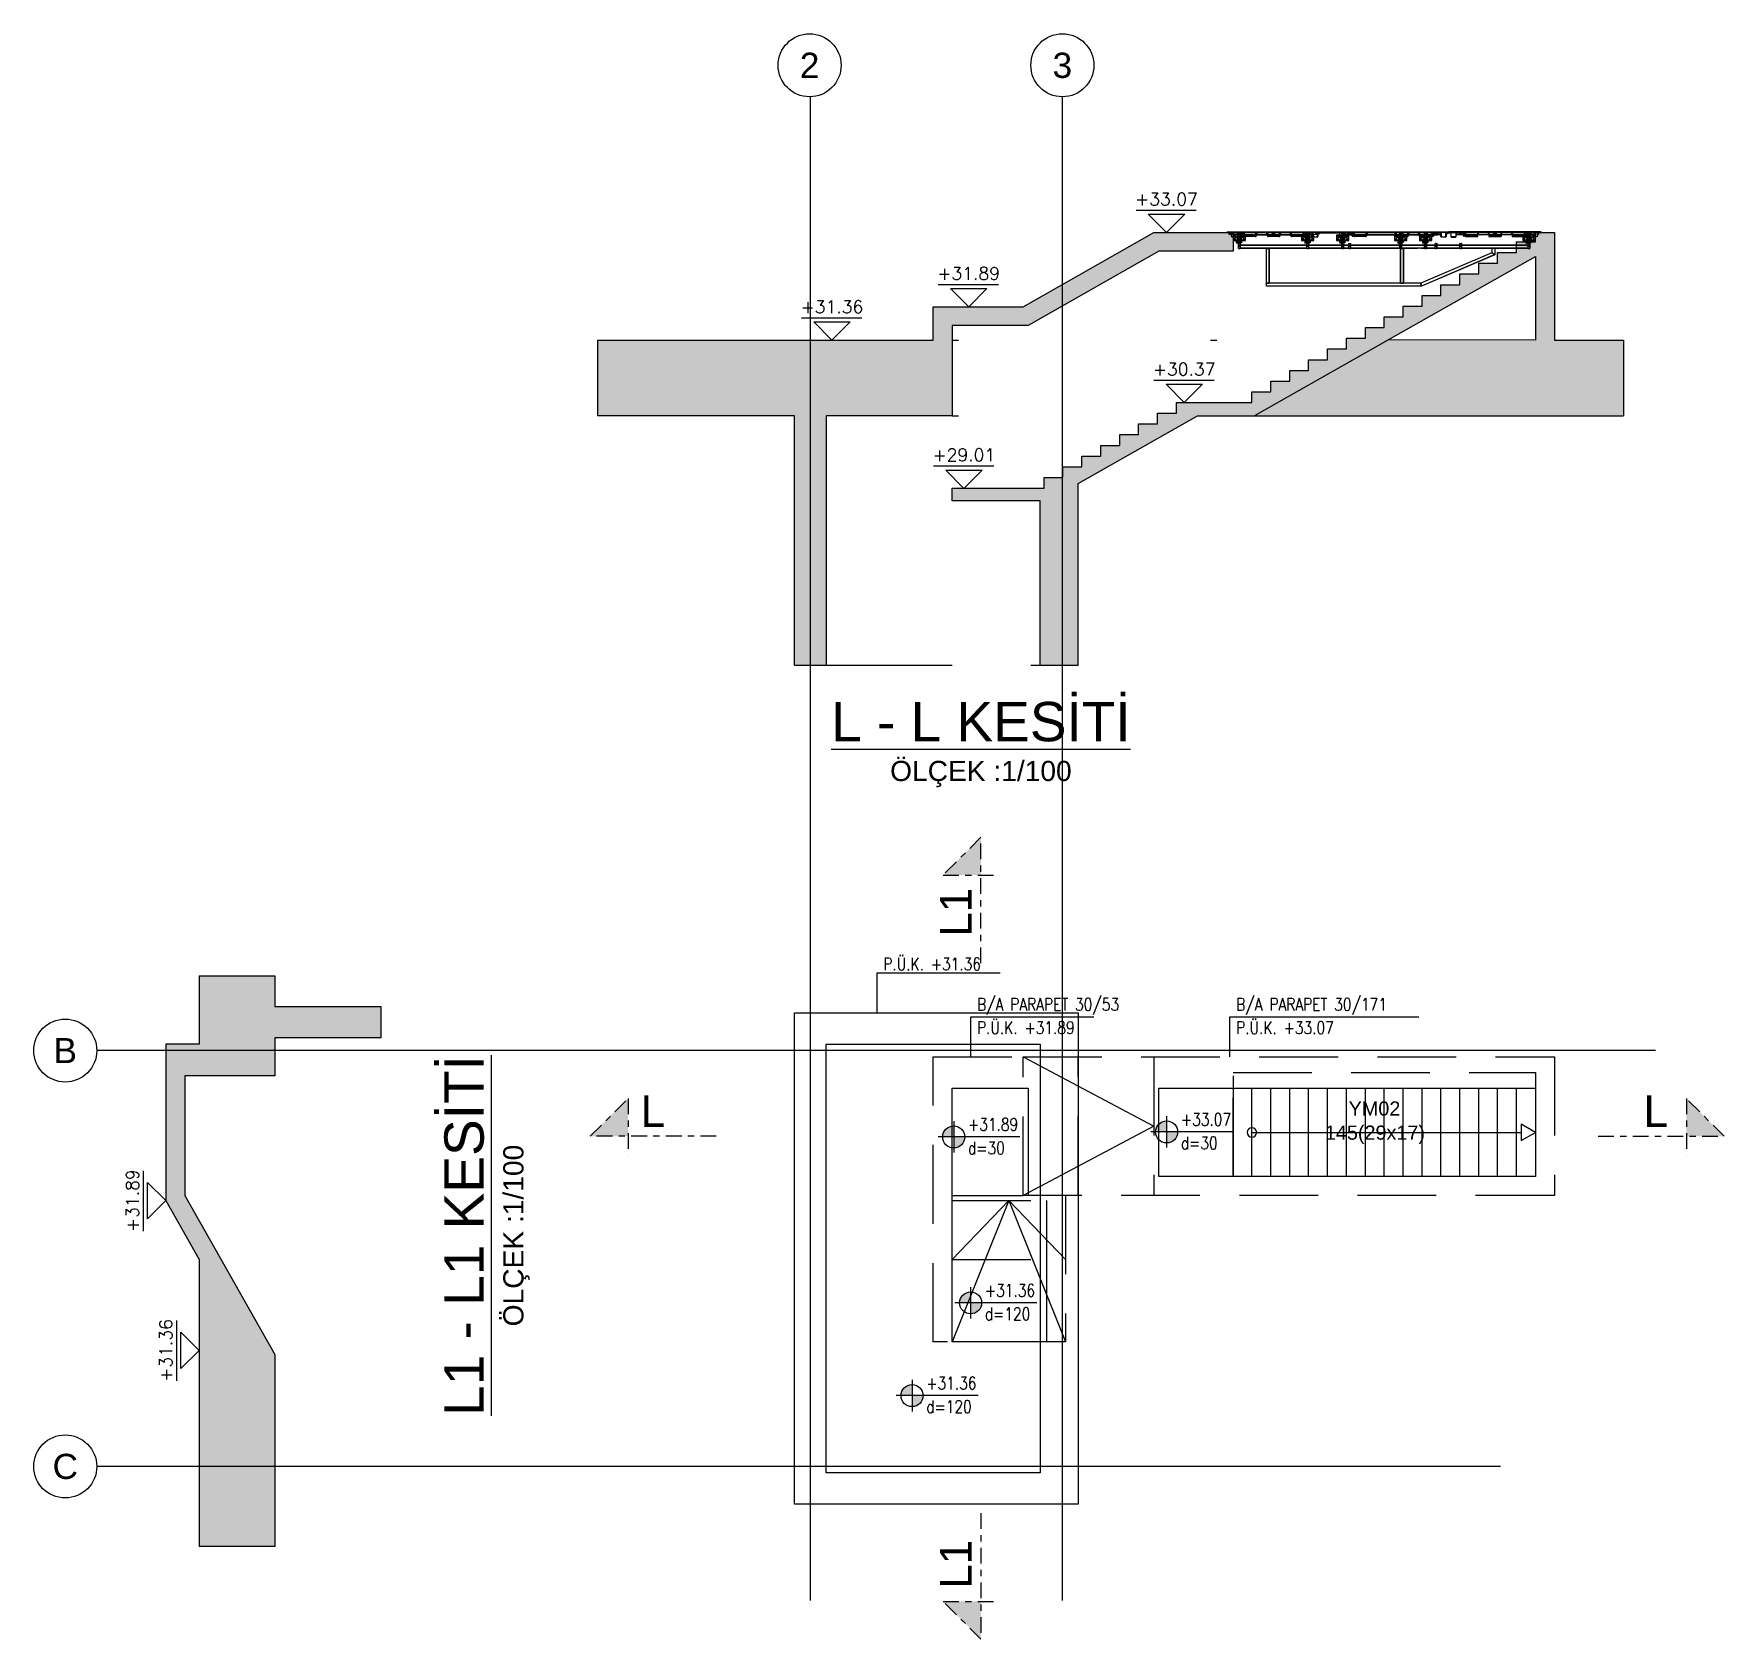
# Model space of a CAD drawing. Header units: millimetres. Extents: x 400392 to 401374, y 4543900 to 4544115.
# Drawn here: x 401274.86 to 401301.69, y 4543976.73 to 4544002.21 of the extents above; entities that cross this region are included whole.
import ezdxf
from ezdxf.enums import TextEntityAlignment as Align

# ---------------------------------------------------------------- set-up
doc = ezdxf.new("R2010")
doc.units = ezdxf.units.MM
for name, pattern in [('AKS', [3, 2.5, -0.25, 0, -0.25]), ('CENTER', [2, 1.25, -0.25, 0.25, -0.25]), ('CONTINU', [0]), ('Dot', [4, 0, -4]), ('HIDDEN', [0.375, 0.25, -0.125])]:
    doc.linetypes.add(name, pattern=pattern)
for name, color, linetype in [('aks prota', 2, 'AKS'), ('caks prota', 4, 'Continuous'), ('görünüş prota', 4, 'Continuous'), ('kesit prota', 1, 'Continuous'), ('kesit tarama prota', 252, 'Continuous'), ('kiris prota', 6, 'Continuous'), ('kot prota', 4, 'Continuous'), ('merdiven prota', 2, 'Continuous'), ('metraj prota', 2, 'Continuous'), ('not prota', 2, 'Continuous'), ('perde prota', 1, 'Continuous'), ('PRT-CST-rc_level', 6, 'Continuous'), ('PRT-CST-rc_levermark', 4, 'Continuous'), ('PRT-MI-ad_dim', 8, 'Continuous'), ('prt-s-taxis', 7, 'Continuous'), ('skesit prota', 7, 'Continuous'), ('st-s_level (kot)', 6, 'Continuous'), ('st-s_levelmark (kot işareti)', 4, 'Continuous'), ('t35 prota', 3, 'Continuous'), ('taks prota', 7, 'Continuous'), ('tkesit prota', 7, 'Continuous'), ('tnot prota', 4, 'Continuous'), ('tperde prota', 6, 'Continuous'), ('tplan prota', 7, 'Continuous')]:
    doc.layers.add(name, color=color, linetype=linetype)
doc.styles.add('Arial', font='Arial.ttf')
doc.styles.add('OLCU', font='romanstw.shx')
doc.styles.add('PRT-MI-a_Arial', font='Arial.ttf', dxfattribs={"height": 30})
doc.styles.add('TAKS', font='Arial Unicode.ttf')
doc.styles.add('TNOT', font='romanstw.shx', dxfattribs={"width": 0.8, "height": 250})

# ---------------------------------------------------------------- blocks, each defined once
blk = doc.blocks.new('Stair_Anotation')
at = {"color": 0, "style": 'PRT-MI-a_Arial'}
blk.add_attdef('M.ADI', text='', height=0.2, dxfattribs=at).set_placement((0, 0), align=Align.BOTTOM_CENTER)
blk.add_attdef('BAS.SAYI-(EN-RIHT)', text='', height=0.2, dxfattribs=at).set_placement((0, -0.08), align=Align.TOP_CENTER)
blk = doc.blocks.new('*U57')
at = {"layer": 'metraj prota', "color": 4}
blk.add_lwpolyline([(-450, 0), (-427.5, 13), (-427.5, -13)], close=True, dxfattribs=at)
blk.add_lwpolyline([(0, 0), (-427.5, 0)], dxfattribs=at)
blk.add_circle((0, 0), 7.5, dxfattribs=at)
blk = doc.blocks.new('PLAN_KOT')
at = {"layer": 'st-s_levelmark (kot işareti)'}
h = blk.add_hatch(color=256, dxfattribs=at)
h.paths.add_polyline_path([(0, 17.5, 0.414214), (-17.5, 0), (0, 0)])
h.paths.add_polyline_path([(17.5, 0), (0, 0), (0, -17.5, 0.414214)])
for p, q in [((105, 0), (-25, 0)), ((0, 25), (0, -25))]:
    blk.add_line(p, q, dxfattribs=at)
blk.add_circle((0, 0), 17.5, dxfattribs=at)
at = {"layer": 'st-s_level (kot)', "color": 6, "style": 'OLCU', "width": 0.8}
for tag, p in [('KOT', (22.7, 9.8)), ('DÖŞEME_KALINLIĞI', (22.7, -27.6))]:
    blk.add_attdef(tag, p, '', height=20, dxfattribs=at)
blk = doc.blocks.new('KOTK5')
at = {"layer": 'PRT-CST-rc_levermark'}
blk.add_line((217, 160), (-213, 160), dxfattribs=at)
blk.add_lwpolyline([(130, 130), (-130, 130), (0, 0)], close=True, dxfattribs=at)
at = {"layer": 'PRT-CST-rc_level', "style": 'OLCU'}
blk.add_attdef('000.00', text='', height=90, dxfattribs=at).set_placement((0, 193), align=Align.CENTER)
blk = doc.blocks.new('Z317626Zaviranipudorys')
at = {"layer": 'görünüş prota', "color": 253, "ltscale": 12.251899}
for p, q in [((388, 8878), (388, 8884)), ((389, 8884), (389, 8903)), ((389, 8903), (462, 8903)), ((389, 8878), (389, 8884)), ((389, 8819), (389, 8878)), ((453, 8873), (423, 8873)), ((423, 8865), (423, 8873)), ((423, 8865), (453, 8865)), ((460, 8886), (451, 8886)), ((451, 8884), (451, 8886)), ((451, 8878), (451, 8884)), ((451, 8878), (451, 8878)), ((451, 8878), (453, 8878)), ((453, 8878), (520, 8878)), ((453, 8848), (453, 8878)), ((456, 8878), (461, 8873)), ((467, 8886), (460, 8886)), ((461, 8848), (461, 8873)), ((462, 8903), (468, 8903)), ((463, 8945), (463, 8953)), ((463, 8945), (463, 8928)), ((463, 8928), (509, 8928)), ((463, 8878), (463, 8848)), ((463, 8866), (471, 8866)), ((463, 8860), (471, 8860)), ((464, 8860), (464, 8866)), ((464, 8866), (465, 8866)), ((464, 8865), (509, 8865)), ((464, 8863), (509, 8863)), ((465, 8863), (464, 8863)), ((464, 8863), (465, 8863)), ((509, 8863), (464, 8863)), ((464, 8861), (509, 8861)), ((464, 8860), (465, 8860)), ((465, 8860), (465, 8866)), ((465, 8866), (507, 8866)), ((507, 8863), (465, 8863)), ((465, 8863), (507, 8863)), ((465, 8860), (507, 8860)), ((521, 8886), (467, 8886)), ((505, 8930), (468, 8930)), ((468, 8930), (468, 8927)), ((505, 8927), (468, 8927)), ((468, 8903), (476, 8903)), ((471, 8948), (471, 8930)), ((471, 8848), (471, 8878)), ((471, 8848), (471, 8878)), ((501, 8866), (471, 8866)), ((501, 8860), (471, 8860)), ((473, 8950), (499, 8950)), ((475, 8885), (474, 8886)), ((476, 8924), (475, 8928)), ((497, 8885), (475, 8885)), ((475, 8878), (475, 8885)), ((477, 8876), (475, 8878)), ((476, 8940), (476, 8950)), ((476, 8930), (476, 8922)), ((476, 8930), (476, 8927)), ((476, 8924), (496, 8924)), ((476, 8924), (476, 8905)), ((478, 8922), (476, 8922)), ((478, 8918), (476, 8918)), ((476, 8918), (476, 8905)), ((476, 8905), (476, 8886)), ((476, 8903), (496, 8903)), ((476, 8886), (476, 8852)), ((486, 8934), (477, 8939)), ((495, 8921), (477, 8921)), ((477, 8919), (495, 8919)), ((495, 8876), (477, 8876)), ((477, 8848), (477, 8876)), ((478, 8921), (478, 8919)), ((479, 8940), (479, 8950)), ((483, 8940), (483, 8950)), ((486, 8934), (495, 8939)), ((489, 8940), (489, 8950)), ((493, 8940), (493, 8950)), ((494, 8922), (496, 8922)), ((494, 8921), (494, 8919)), ((494, 8918), (496, 8918)), ((495, 8876), (497, 8878)), ((495, 8848), (495, 8876)), ((496, 8950), (496, 8940)), ((496, 8930), (496, 8922)), ((496, 8924), (497, 8928)), ((496, 8924), (496, 8905)), ((496, 8918), (496, 8905)), ((496, 8905), (496, 8886)), ((496, 8903), (584, 8903)), ((496, 8886), (496, 8852)), ((497, 8930), (497, 8927)), ((497, 8885), (498, 8886)), ((497, 8878), (497, 8885)), ((501, 8948), (501, 8930)), ((501, 8878), (501, 8848)), ((502, 8878), (502, 8848)), ((502, 8866), (510, 8866)), ((502, 8860), (510, 8860)), ((505, 8930), (505, 8927)), ((507, 8860), (507, 8866)), ((509, 8866), (507, 8866)), ((509, 8863), (507, 8863)), ((507, 8863), (509, 8863)), ((509, 8860), (507, 8860)), ((509, 8945), (509, 8953)), ((509, 8945), (509, 8928)), ((509, 8860), (509, 8866)), ((510, 8848), (510, 8878)), ((512, 8873), (517, 8878)), ((512, 8873), (512, 8848)), ((520, 8878), (520, 8848)), ((520, 8878), (521, 8878)), ((550, 8873), (520, 8873)), ((520, 8865), (550, 8865)), ((521, 8878), (521, 8886)), ((550, 8873), (550, 8865)), ((584, 8903), (584, 8819)), ((584, 8823), (389, 8823)), ((453, 8819), (389, 8819)), ((448, 8809), (450, 8810)), ((448, 8787), (448, 8809)), ((448, 8787), (450, 8785)), ((450, 8810), (450, 8785)), ((450, 8810), (453, 8810)), ((450, 8785), (453, 8785)), ((453, 8848), (453, 8798)), ((520, 8848), (453, 8848)), ((461, 8819), (453, 8819)), ((461, 8818), (453, 8818)), ((453, 8806), (461, 8806)), ((453, 8806), (461, 8806)), ((461, 8798), (453, 8798)), ((453, 8798), (453, 8778)), ((453, 8790), (461, 8790)), ((453, 8789), (461, 8789)), ((453, 8778), (461, 8778)), ((461, 8798), (461, 8848)), ((463, 8819), (461, 8819)), ((461, 8818), (463, 8818)), ((461, 8806), (474, 8806)), ((462, 8804), (461, 8803)), ((461, 8804), (461, 8799)), ((461, 8804), (462, 8804)), ((461, 8803), (462, 8803)), ((511, 8803), (461, 8803)), ((461, 8803), (511, 8803)), ((511, 8803), (461, 8803)), ((511, 8800), (461, 8800)), ((461, 8799), (462, 8799)), ((461, 8778), (461, 8798)), ((461, 8790), (474, 8790)), ((474, 8778), (461, 8778)), ((510, 8804), (462, 8804)), ((462, 8804), (462, 8799)), ((510, 8804), (462, 8804)), ((462, 8803), (510, 8803)), ((510, 8799), (462, 8799)), ((463, 8848), (463, 8808)), ((471, 8825), (463, 8825)), ((471, 8825), (463, 8825)), ((510, 8819), (463, 8819)), ((463, 8818), (510, 8818)), ((471, 8815), (463, 8815)), ((471, 8814), (463, 8814)), ((471, 8808), (463, 8808)), ((471, 8808), (471, 8848)), ((502, 8825), (471, 8825)), ((502, 8815), (471, 8815)), ((474, 8833), (474, 8843)), ((499, 8843), (474, 8843)), ((474, 8827), (474, 8833)), ((499, 8828), (474, 8828)), ((474, 8827), (499, 8827)), ((474, 8827), (474, 8825)), ((474, 8825), (474, 8822)), ((474, 8818), (474, 8822)), ((474, 8818), (474, 8815)), ((474, 8815), (474, 8812)), ((474, 8796), (474, 8812)), ((499, 8812), (474, 8812)), ((474, 8806), (499, 8806)), ((499, 8806), (474, 8806)), ((499, 8804), (474, 8804)), ((499, 8799), (474, 8799)), ((474, 8790), (499, 8790)), ((499, 8789), (474, 8789)), ((474, 8780), (499, 8780)), ((499, 8778), (474, 8778)), ((476, 8852), (496, 8852)), ((478, 8850), (476, 8852)), ((494, 8850), (478, 8850)), ((494, 8850), (496, 8852)), ((499, 8843), (499, 8833)), ((499, 8833), (499, 8827)), ((499, 8825), (499, 8827)), ((499, 8822), (499, 8825)), ((499, 8822), (499, 8818)), ((499, 8815), (499, 8818)), ((499, 8812), (499, 8815)), ((499, 8812), (499, 8796)), ((499, 8806), (512, 8806)), ((499, 8790), (512, 8790)), ((512, 8778), (499, 8778)), ((502, 8848), (502, 8808)), ((510, 8825), (502, 8825)), ((510, 8825), (502, 8825)), ((510, 8815), (502, 8815)), ((510, 8814), (502, 8814)), ((510, 8808), (502, 8808)), ((510, 8808), (510, 8848)), ((512, 8819), (510, 8819)), ((510, 8818), (512, 8818)), ((511, 8803), (510, 8804)), ((510, 8804), (510, 8799)), ((511, 8804), (510, 8804)), ((510, 8803), (511, 8803)), ((511, 8799), (510, 8799)), ((511, 8804), (511, 8799)), ((512, 8848), (512, 8798)), ((520, 8819), (512, 8819)), ((520, 8818), (512, 8818)), ((512, 8806), (520, 8806)), ((512, 8806), (523, 8806)), ((520, 8798), (512, 8798)), ((512, 8798), (512, 8778)), ((512, 8790), (523, 8790)), ((512, 8789), (520, 8789)), ((512, 8778), (520, 8778)), ((520, 8798), (520, 8848)), ((584, 8819), (520, 8819)), ((520, 8813), (523, 8813)), ((520, 8806), (523, 8806)), ((520, 8778), (520, 8798)), ((520, 8789), (523, 8789)), ((520, 8783), (523, 8783)), ((523, 8813), (523, 8783)), ((523, 8806), (525, 8806)), ((523, 8790), (530, 8790)), ((524, 8804), (525, 8803)), ((524, 8772), (525, 8784)), ((525, 8783), (524, 8772)), ((524, 8772), (524, 8772)), ((524, 8772), (528, 8772)), ((525, 8807), (529, 8807)), ((525, 8806), (529, 8806)), ((525, 8803), (525, 8806)), ((524, 8793), (524, 8803)), ((525, 8803), (525, 8802)), ((525, 8803), (528, 8803)), ((524, 8802), (525, 8802)), ((525, 8802), (525, 8802)), ((525, 8802), (525, 8790)), ((525, 8790), (525, 8783)), ((525, 8784), (525, 8781)), ((525, 8784), (528, 8783)), ((525, 8783), (525, 8783)), ((525, 8781), (525, 8782)), ((525, 8781), (528, 8781)), ((525, 8771), (526, 8771)), ((526, 8809), (527, 8809)), ((526, 8804), (527, 8804)), ((526, 8801), (527, 8801)), ((527, 8785), (526, 8785)), ((526, 8782), (527, 8782)), ((527, 8783), (528, 8783)), ((529, 8806), (528, 8803)), ((529, 8806), (528, 8803)), ((528, 8803), (528, 8802)), ((528, 8803), (528, 8803)), ((528, 8803), (528, 8803)), ((528, 8802), (528, 8790)), ((528, 8790), (528, 8784)), ((528, 8784), (529, 8782)), ((528, 8784), (528, 8784)), ((529, 8781), (528, 8783)), ((528, 8783), (528, 8772)), ((528, 8781), (529, 8781)), ((528, 8772), (528, 8772)), ((529, 8806), (530, 8806)), ((529, 8793), (529, 8803)), ((529, 8781), (529, 8781)), ((530, 8790), (530, 8806)), ((533, 8804), (530, 8806)), ((533, 8792), (530, 8790)), ((533, 8804), (533, 8792))]:
    blk.add_line(p, q, dxfattribs=at)
at = {"layer": 'görünüş prota', "color": 253}
for p, q in [((471, 8770), (474, 8770)), ((471, 8690), (471, 8770)), ((471, 8690), (474, 8690)), ((474, 8796), (474, 8770)), ((498, 8770), (474, 8770)), ((498, 8690), (474, 8690)), ((483, 8733), (482, 8732)), ((487, 8726), (482, 8730)), ((485, 8733), (490, 8730)), ((490, 8727), (489, 8726)), ((498, 8770), (501, 8770)), ((498, 8690), (501, 8690)), ((499, 8770), (499, 8796)), ((501, 8740), (501, 8770)), ((501, 8740), (501, 8737)), ((501, 8693), (501, 8737)), ((501, 8693), (501, 8690))]:
    blk.add_line(p, q, dxfattribs=at)
at = {"layer": 'görünüş prota', "color": 253, "ltscale": 11.728313}
for p, q in [((473, 8690), (473, 8770)), ((474, 8770), (474, 8690)), ((499, 8690), (499, 8770)), ((499, 8690), (499, 8770))]:
    blk.add_line(p, q, dxfattribs=at)
at = {"layer": 'görünüş prota', "color": 253, "ltscale": 0.238853}
for p, q in [((480, 8735), (480, 8734)), ((491, 8726), (490, 8725))]:
    blk.add_line(p, q, dxfattribs=at)
at = {"layer": 'görünüş prota', "color": 253, "ltscale": 0.796409}
for p, q in [((483, 8735), (480, 8731)), ((486, 8733), (483, 8729)), ((487, 8732), (485, 8728)), ((489, 8730), (486, 8726)), ((491, 8729), (488, 8725))]:
    blk.add_line(p, q, dxfattribs=at)
at = {"layer": 'görünüş prota', "color": 253, "ltscale": 1.53427}
for p, q in [((480, 8732), (482, 8730)), ((485, 8733), (483, 8735))]:
    blk.add_line(p, q, dxfattribs=at)
at = {"layer": 'görünüş prota', "color": 253, "ltscale": 0.792562}
for p, q in [((487, 8726), (488, 8725)), ((491, 8729), (490, 8730))]:
    blk.add_line(p, q, dxfattribs=at)
at = {"layer": 'görünüş prota', "color": 253, "ltscale": 12.251899}
for centre, radius in [((414, 8886), 8.6), ((414, 8886), 8.3), ((414, 8886), 8.5), ((414, 8886), 6.5), ((414, 8886), 6), ((414, 8886), 6), ((414, 8886), 5.53), ((414, 8886), 5.05), ((414, 8886), 4.93), ((559, 8886), 8.6), ((559, 8886), 8.3), ((559, 8886), 8.5), ((559, 8886), 6.5), ((559, 8886), 6), ((559, 8886), 6), ((559, 8886), 5.53), ((559, 8886), 5.05), ((559, 8886), 4.93), ((414, 8836), 8.6), ((414, 8836), 8.3), ((414, 8836), 8.5), ((414, 8836), 6.5), ((414, 8836), 6), ((414, 8836), 6), ((414, 8836), 5.53), ((414, 8836), 5.05), ((414, 8836), 4.93), ((559, 8836), 8.6), ((559, 8836), 8.3), ((559, 8836), 8.5), ((559, 8836), 6.5), ((559, 8836), 6), ((559, 8836), 6), ((559, 8836), 5.53), ((559, 8836), 5.05), ((559, 8836), 4.93)]:
    blk.add_circle(centre, radius, dxfattribs=at)
for centre, radius, start, end in [((414, 8886), 9.5, 155.3966, 189.0847), ((414, 8886), 9.5, 189.0847, 215.3966), ((414, 8886), 9.5, 95.3966, 155.3966), ((414, 8886), 9, 114.6739, 174.6739), ((414, 8886), 9, 174.6739, 234.6739), ((414, 8886), 9.5, 215.3966, 232.1364), ((414, 8886), 9, 234.6739, 294.6739), ((414, 8886), 9.5, 232.1364, 275.3966), ((414, 8886), 9, 54.6739, 114.6739), ((414, 8886), 9.5, 35.3966, 95.3966), ((414, 8886), 9.5, 275.3966, 307.8636), ((414, 8886), 9, 294.6739, 354.6739), ((414, 8886), 9, 354.6739, 54.6739), ((414, 8886), 9.5, 307.8636, 335.3966), ((414, 8886), 9.5, 350.9153, 35.3966), ((414, 8886), 9.5, 335.3966, 350.9153), ((473, 8948), 2, 90, 180), ((476, 8930), 0.1, 0, 90), ((476, 8922), 0.2, 180, 265), ((477, 8920), 1.2, 90, 270), ((476, 8918), 0.2, 95, 180), ((477, 8920), 1.2, 270, 90), ((478, 8921), 0.5, 0, 85), ((478, 8919), 0.5, 275, 0), ((494, 8921), 0.5, 95, 180), ((495, 8920), 1.2, 90, 270), ((494, 8919), 0.5, 180, 265), ((495, 8920), 1.2, 270, 90), ((496, 8930), 0.1, 90, 180), ((496, 8922), 0.2, 275, 0), ((496, 8918), 0.2, 0, 85), ((499, 8948), 2, 0, 90), ((559, 8886), 9.5, 155.3966, 215.3966), ((559, 8886), 9.5, 95.3966, 155.3966), ((559, 8886), 9, 114.6739, 174.6739), ((559, 8886), 9, 174.6739, 234.6739), ((559, 8886), 9.5, 215.3966, 275.3966), ((559, 8886), 9, 234.6739, 294.6739), ((559, 8886), 9, 54.6739, 114.6739), ((559, 8886), 9.5, 35.3966, 95.3966), ((559, 8886), 9.5, 275.3966, 335.3966), ((559, 8886), 9, 294.6739, 354.6739), ((559, 8886), 9, 354.6739, 54.6739), ((559, 8886), 9.5, 335.3966, 35.3966), ((414, 8836), 9.5, 155.3966, 215.3966), ((414, 8836), 9.5, 95.3966, 155.3966), ((414, 8836), 9, 114.6739, 174.6739), ((414, 8836), 9, 174.6739, 234.6739), ((414, 8836), 9.5, 215.3966, 275.3966), ((414, 8836), 9, 234.6739, 294.6739), ((414, 8836), 9, 54.6739, 114.6739), ((414, 8836), 9.5, 35.3966, 95.3966), ((414, 8836), 9.5, 275.3966, 335.3966), ((414, 8836), 9, 294.6739, 354.6739), ((414, 8836), 9, 354.6739, 54.6739), ((414, 8836), 9.5, 335.3966, 35.3966), ((559, 8836), 9.5, 155.3966, 215.3966), ((559, 8836), 9.5, 95.3966, 155.3966), ((559, 8836), 9, 114.6739, 174.6739), ((559, 8836), 9, 174.6739, 234.6739), ((559, 8836), 9.5, 215.3966, 275.3966), ((559, 8836), 9, 234.6739, 294.6739), ((559, 8836), 9, 54.6739, 114.6739), ((559, 8836), 9.5, 35.3966, 95.3966), ((559, 8836), 9.5, 275.3966, 335.3966), ((559, 8836), 9, 294.6739, 354.6739), ((559, 8836), 9, 354.6739, 54.6739), ((559, 8836), 9.5, 335.3966, 35.3966)]:
    blk.add_arc(centre, radius, start, end, dxfattribs=at)
at = {"layer": 'görünüş prota', "color": 253}
for centre, radius, start, end in [((483, 8731), 1.61, 141.7178, 231.7178), ((484, 8732), 1.61, 51.7178, 141.7178), ((486, 8730), 2.5, 208.6439, 254.7917), ((486, 8730), 2.5, 28.6439, 74.7917), ((488, 8727), 1.61, 231.7178, 321.7178), ((489, 8728), 1.61, 321.7178, 51.7178)]:
    blk.add_arc(centre, radius, start, end, dxfattribs=at)
at = {"layer": 'görünüş prota', "color": 253, "ltscale": 0.444798}
for centre, start, end in [((485, 8730), 141.7178, 231.7178), ((486, 8731), 51.7178, 141.7178), ((486, 8729), 231.7178, 321.7178), ((487, 8730), 321.7178, 51.7178)]:
    blk.add_arc(centre, 1.61, start, end, dxfattribs=at)
at = {"layer": 'görünüş prota', "color": 253, "ltscale": 1.01119}
for start, end in [(74.7917, 208.6439), (254.7917, 28.6439)]:
    blk.add_arc((486, 8730), 2.5, start, end, dxfattribs=at)
at = {"layer": 'görünüş prota', "color": 253, "ltscale": 0.437804}
for centre, major_axis, start_param, end_param in [((481, 8733), (-1, -1.26), 4.712389, 6.283185), ((482, 8734), (1, 1.26), 0, 1.570796), ((489, 8726), (-1, -1.26), 0, 1.570796), ((490, 8727), (1, 1.26), 4.712389, 6.283185)]:
    blk.add_ellipse(centre, major_axis=major_axis, ratio=0.933813, start_param=start_param, end_param=end_param, dxfattribs=at)
at = {"layer": 'görünüş prota', "color": 253, "ltscale": 12.251899}
for centre, major_axis, ratio, start_param, end_param in [((525, 8806), (0.19, 1.84), 0.075673, 5.202159, 9.233252), ((525, 8772), (-1.29, 0.07), 0.536951, 0, 1.480974), ((525, 8772), (-1.29, 0.07), 0.536951, 6.193363, 6.283185), ((526, 8803), (1.29, -0.04), 0.64865, 1.465644, 3.036441), ((526, 8803), (1.27, 0.27), 0.950989, 2.815055, 3.3411), ((526, 8803), (1.27, 0.27), 0.950989, 3.3411, 4.385851), ((526, 8784), (1.29, 0.11), 0.910572, 1.368875, 2.939672), ((526, 8783), (1.29, -0.03), 0.692133, 3.160197, 4.603962), ((526, 8782), (-1.28, -0.21), 0.960899, 4.435578, 6.006374), ((526, 8783), (1.29, -0.03), 0.692133, 3.033166, 3.160197), ((526, 8772), (1.29, -0.07), 0.536951, 4.622567, 6.193363), ((527, 8803), (-1.29, 0.04), 0.64865, 3.119714, 4.607237), ((527, 8802), (-1.27, -0.27), 0.950989, 1.244258, 2.815055), ((527, 8784), (-1.29, -0.11), 0.910572, 3.066702, 4.510468), ((527, 8783), (-1.29, 0.03), 0.692133, 1.46237, 3.033166), ((528, 8805), (-0.19, -1.84), 0.075673, 2.060566, 6.091659), ((527, 8803), (-1.29, 0.04), 0.64865, 3.036441, 3.119714), ((527, 8784), (-1.29, -0.11), 0.910572, 2.939672, 3.066702), ((528, 8781), (1.28, 0.21), 0.960899, 0, 1.293985), ((528, 8781), (1.28, 0.21), 0.960899, 6.006374, 6.283185)]:
    blk.add_ellipse(centre, major_axis=major_axis, ratio=ratio, start_param=start_param, end_param=end_param, dxfattribs=at)
for points, weights in [([(403, 8885), (404, 8888), (405, 8890)], [1, 1.0379548493, 1]), ([(403, 8884), (403, 8885), (403, 8885)], [1.0065692446, 1.00363222013, 1]), ([(406, 8880), (404, 8882), (403, 8884)], [1, 1.03432262918, 1.0065692446]), ([(404, 8882), (405, 8887), (405, 8892)], [1, 1.15470053838, 1]), ([(413, 8876), (408, 8879), (404, 8882)], [1, 1.15470053838, 1]), ([(405, 8892), (410, 8894), (414, 8896)], [1, 1.15470053838, 1]), ([(405, 8890), (406, 8892), (407, 8895)], [1, 1.0379548493, 1]), ([(407, 8878), (406, 8880), (406, 8880)], [1.01888039489, 1.0176204519, 1]), ([(407, 8895), (410, 8895), (413, 8895)], [1, 1.0379548493, 1]), ([(409, 8876), (408, 8877), (407, 8878)], [1, 1.02033439741, 1.01888039489]), ([(414, 8877), (412, 8876), (409, 8876)], [1, 1.0379548493, 1]), ([(413, 8895), (415, 8896), (418, 8896)], [1, 1.0379548493, 1]), ([(422, 8880), (417, 8878), (413, 8876)], [1, 1.15470053838, 1]), ([(414, 8896), (419, 8893), (423, 8890)], [1, 1.15470053838, 1]), ([(420, 8877), (417, 8877), (414, 8877)], [1, 1.0379548493, 1]), ([(418, 8896), (420, 8894), (421, 8891)], [1, 1.0379548493, 1]), ([(421, 8878), (420, 8878), (420, 8877)], [1.01500615274, 1.01029615093, 1]), ([(421, 8891), (423, 8889), (424, 8887)], [1, 1.0379548493, 1]), ([(422, 8882), (421, 8880), (421, 8878)], [1, 1.02765869837, 1.01500615274]), ([(423, 8890), (422, 8885), (422, 8880)], [1, 1.15470053838, 1]), ([(423, 8884), (423, 8883), (422, 8882)], [1.01896856144, 1.01938754767, 1]), ([(424, 8887), (424, 8886), (423, 8884)], [1, 1.01856730163, 1.01896856144]), ([(476, 8940), (478, 8939), (479, 8940)], [1, 1.15470053838, 1]), ([(483, 8940), (480, 8939), (476, 8940)], [1, 1.15470053838, 1]), ([(479, 8940), (484, 8939), (489, 8940)], [1, 1.15470053838, 1]), ([(493, 8940), (488, 8939), (483, 8940)], [1, 1.15470053838, 1]), ([(489, 8940), (492, 8939), (496, 8940)], [1, 1.15470053838, 1]), ([(496, 8940), (494, 8939), (493, 8940)], [1, 1.15470053838, 1]), ([(548, 8885), (549, 8888), (550, 8890)], [1, 1.0379548493, 1]), ([(551, 8880), (549, 8883), (548, 8885)], [1, 1.0379548493, 1]), ([(549, 8882), (550, 8887), (550, 8892)], [1, 1.15470053838, 1]), ([(558, 8876), (553, 8879), (549, 8882)], [1, 1.15470053838, 1]), ([(550, 8892), (555, 8894), (559, 8896)], [1, 1.15470053838, 1]), ([(550, 8890), (551, 8892), (552, 8895)], [1, 1.0379548493, 1]), ([(554, 8876), (552, 8878), (551, 8880)], [1, 1.0379548493, 1]), ([(552, 8895), (555, 8895), (558, 8895)], [1, 1.0379548493, 1]), ([(559, 8877), (557, 8876), (554, 8876)], [1, 1.0379548493, 1]), ([(558, 8895), (560, 8896), (563, 8896)], [1, 1.0379548493, 1]), ([(567, 8880), (562, 8878), (558, 8876)], [1, 1.15470053838, 1]), ([(559, 8896), (564, 8893), (568, 8890)], [1, 1.15470053838, 1]), ([(565, 8877), (562, 8877), (559, 8877)], [1, 1.0379548493, 1]), ([(563, 8896), (565, 8894), (566, 8891)], [1, 1.0379548493, 1]), ([(567, 8882), (566, 8880), (565, 8877)], [1, 1.0379548493, 1]), ([(566, 8891), (568, 8889), (569, 8887)], [1, 1.0379548493, 1]), ([(568, 8890), (567, 8885), (567, 8880)], [1, 1.15470053838, 1]), ([(569, 8887), (568, 8884), (567, 8882)], [1, 1.0379548493, 1]), ([(403, 8835), (404, 8838), (405, 8840)], [1, 1.0379548493, 1]), ([(406, 8830), (404, 8833), (403, 8835)], [1, 1.0379548493, 1]), ([(404, 8832), (405, 8837), (405, 8842)], [1, 1.15470053838, 1]), ([(413, 8826), (408, 8829), (404, 8832)], [1, 1.15470053838, 1]), ([(405, 8842), (410, 8844), (414, 8846)], [1, 1.15470053838, 1]), ([(405, 8840), (406, 8842), (407, 8845)], [1, 1.0379548493, 1]), ([(409, 8826), (407, 8828), (406, 8830)], [1, 1.0379548493, 1]), ([(407, 8845), (410, 8845), (413, 8845)], [1, 1.0379548493, 1]), ([(414, 8827), (412, 8826), (409, 8826)], [1, 1.0379548493, 1]), ([(413, 8845), (415, 8846), (418, 8846)], [1, 1.0379548493, 1]), ([(422, 8830), (417, 8828), (413, 8826)], [1, 1.15470053838, 1]), ([(414, 8846), (419, 8843), (423, 8840)], [1, 1.15470053838, 1]), ([(420, 8827), (417, 8827), (414, 8827)], [1, 1.0379548493, 1]), ([(418, 8846), (420, 8844), (421, 8841)], [1, 1.0379548493, 1]), ([(422, 8832), (421, 8830), (420, 8827)], [1, 1.0379548493, 1]), ([(421, 8841), (423, 8839), (424, 8837)], [1, 1.0379548493, 1]), ([(423, 8840), (422, 8835), (422, 8830)], [1, 1.15470053838, 1]), ([(424, 8837), (423, 8834), (422, 8832)], [1, 1.0379548493, 1]), ([(548, 8835), (549, 8838), (550, 8840)], [1, 1.0379548493, 1]), ([(551, 8830), (549, 8833), (548, 8835)], [1, 1.0379548493, 1]), ([(549, 8832), (550, 8837), (550, 8842)], [1, 1.15470053838, 1]), ([(558, 8826), (553, 8829), (549, 8832)], [1, 1.15470053838, 1]), ([(550, 8842), (555, 8844), (559, 8846)], [1, 1.15470053838, 1]), ([(550, 8840), (551, 8842), (552, 8845)], [1, 1.0379548493, 1]), ([(554, 8826), (552, 8828), (551, 8830)], [1, 1.0379548493, 1]), ([(552, 8845), (555, 8845), (558, 8845)], [1, 1.0379548493, 1]), ([(559, 8827), (557, 8826), (554, 8826)], [1, 1.0379548493, 1]), ([(558, 8845), (560, 8846), (563, 8846)], [1, 1.0379548493, 1]), ([(567, 8830), (562, 8828), (558, 8826)], [1, 1.15470053838, 1]), ([(559, 8846), (564, 8843), (568, 8840)], [1, 1.15470053838, 1]), ([(565, 8827), (562, 8827), (559, 8827)], [1, 1.0379548493, 1]), ([(563, 8846), (565, 8844), (566, 8841)], [1, 1.0379548493, 1]), ([(567, 8832), (566, 8830), (565, 8827)], [1, 1.0379548493, 1]), ([(566, 8841), (568, 8839), (569, 8837)], [1, 1.0379548493, 1]), ([(568, 8840), (567, 8835), (567, 8830)], [1, 1.15470053838, 1]), ([(569, 8837), (568, 8834), (567, 8832)], [1, 1.0379548493, 1])]:
    blk.add_rational_spline(points, weights, degree=2, dxfattribs=at)
for points, knots in [([(526, 8809), (526, 8809), (526, 8809), (526, 8809), (526, 8809), (525, 8809), (525, 8809), (525, 8809), (525, 8809), (525, 8808), (525, 8808), (525, 8808), (525, 8808), (525, 8808), (525, 8808), (525, 8807), (525, 8807), (525, 8806), (525, 8806), (524, 8806), (524, 8805), (524, 8805), (524, 8805), (524, 8804), (524, 8804), (524, 8803), (524, 8803), (524, 8803), (524, 8803), (524, 8803), (524, 8803), (524, 8802)], [5.348665, 5.348665, 5.348665, 5.348665, 5.373112, 5.373112, 5.400029, 5.400029, 5.434902, 5.434902, 5.484084, 5.484084, 5.549748, 5.549748, 5.650253, 5.650253, 5.944677, 5.944677, 6.422234, 6.422234, 6.765917, 6.765917, 7.099664, 7.099664, 7.433718, 7.433718, 7.778402, 7.778402, 8.180254, 8.180254, 8.269714, 8.269714, 8.359175, 8.359175, 8.359175, 8.359175]), ([(525, 8802), (525, 8802), (524, 8803), (524, 8803), (525, 8803), (525, 8804), (525, 8804), (525, 8804), (525, 8804), (526, 8804), (526, 8804), (527, 8804), (527, 8804), (528, 8804), (528, 8804), (528, 8804), (528, 8804), (528, 8803), (528, 8803), (528, 8803)], [0.2521227, 0.2521227, 0.2521227, 0.2521227, 0.3027374, 0.3027374, 0.3784165, 0.3784165, 0.4540955, 0.4540955, 0.5297852, 0.5297852, 0.6054748, 0.6054748, 0.6811645, 0.6811645, 0.7568541, 0.7568541, 0.8325332, 0.8325332, 0.8519135, 0.8519135, 0.8519135, 0.8519135]), ([(525, 8801), (525, 8801), (525, 8801), (525, 8802), (525, 8802), (525, 8802), (525, 8802), (525, 8802)], [0.1059945, 0.1059945, 0.1059945, 0.1059945, 0.1513793, 0.1513793, 0.2270584, 0.2270584, 0.2449421, 0.2449421, 0.2449421, 0.2449421]), ([(527, 8801), (526, 8801), (526, 8801), (526, 8801), (526, 8801), (525, 8801)], [0, 0, 0, 0, 0.0756896, 0.0756896, 0.1059945, 0.1059945, 0.1059945, 0.1059945]), ([(527, 8792), (527, 8792), (527, 8792), (528, 8792), (528, 8792), (528, 8792), (528, 8792), (528, 8793), (529, 8793), (529, 8793), (528, 8794), (528, 8794), (528, 8794), (528, 8795), (528, 8795), (527, 8795), (527, 8795), (526, 8795), (526, 8795), (525, 8795), (525, 8795), (525, 8794), (525, 8794), (525, 8794), (524, 8793), (524, 8793), (525, 8793), (525, 8792), (525, 8792), (525, 8792), (525, 8792), (526, 8792), (526, 8792), (527, 8792)], [0, 0, 0, 0, 0.07569, 0.07569, 0.151379, 0.151379, 0.227058, 0.227058, 0.302737, 0.302737, 0.378416, 0.378416, 0.454096, 0.454096, 0.529785, 0.529785, 0.605475, 0.605475, 0.681164, 0.681164, 0.756854, 0.756854, 0.832533, 0.832533, 0.908212, 0.908212, 0.983891, 0.983891, 1.05957, 1.05957, 1.13526, 1.13526, 1.21095, 1.21095, 1.21095, 1.21095]), ([(527, 8809), (528, 8809), (528, 8809), (528, 8809), (528, 8809), (528, 8809), (528, 8808), (528, 8808), (528, 8808), (529, 8808), (529, 8808), (529, 8808), (529, 8808), (529, 8808), (529, 8807), (529, 8807), (529, 8807), (529, 8807), (529, 8807), (529, 8806), (529, 8806), (529, 8806)], [0.93452, 0.93452, 0.93452, 0.93452, 0.958967, 0.958967, 0.985884, 0.985884, 1.020757, 1.020757, 1.069939, 1.069939, 1.135603, 1.135603, 1.236108, 1.236108, 1.464402, 1.464402, 1.692696, 1.692696, 1.92099, 1.92099, 2.07599, 2.07599, 2.07599, 2.07599]), ([(528, 8802), (528, 8802), (528, 8802), (528, 8801), (528, 8801), (527, 8801), (527, 8801), (527, 8801)], [1.0141903, 1.0141903, 1.0141903, 1.0141903, 1.0595704, 1.0595704, 1.13526, 1.13526, 1.1531479, 1.1531479, 1.1531479, 1.1531479]), ([(528, 8803), (528, 8803), (529, 8803), (529, 8803), (528, 8802), (528, 8802), (528, 8802), (528, 8802)], [0.8519135, 0.8519135, 0.8519135, 0.8519135, 0.9082123, 0.9082123, 0.9838913, 0.9838913, 1.0141903, 1.0141903, 1.0141903, 1.0141903])]:
    blk.add_open_spline(points, degree=3, knots=knots, dxfattribs=at)
for points in [[(525, 8802), (525, 8802), (525, 8802), (525, 8802)], [(527, 8801), (527, 8801), (527, 8801), (527, 8801)]]:
    blk.add_open_spline(points, degree=3, dxfattribs=at)
blk = doc.blocks.new('A$C750F51A7')
at = {"layer": 'görünüş prota', "color": 253, "lineweight": -2}
for p, q in [((-221, -62), (-221, -61.2)), ((-221, -61.2), (-73.3, -61.2)), ((-73.3, -62), (-221, -62)), ((-217.4, -65.5), (-217.4, -62)), ((-217.4, -62), (-216.6, -62)), ((-216.6, -65.5), (-217.4, -65.5)), ((-216.6, -62), (-216.6, -65.5)), ((-214.4, -62), (-214.4, -68.5)), ((-214.4, -68.5), (-212.9, -69)), ((-212.9, -69), (-211.4, -69)), ((-211.9, -64.6), (-211.9, -62)), ((-211.9, -64.6), (-211.9, -65.4)), ((-194.6, -65), (-211.9, -65)), ((-211.9, -65.4), (-194.6, -65.4)), ((-211.4, -65.4), (-211.4, -62)), ((-211.4, -69), (-211.4, -65.4)), ((-204.5, -65.5), (-211.4, -65.5)), ((-211.2, -66.2), (-211.2, -74.6)), ((-202.4, -66.2), (-211.2, -66.2)), ((-211.2, -74.1), (-191.7, -74.1)), ((-211.2, -74.6), (-204.8, -74.6)), ((-207.8, -69.2), (-204.8, -69.2)), ((-207.8, -69.2), (-207.8, -70)), ((-204.8, -70), (-207.8, -70)), ((-206.1, -76), (-205.8, -75.9)), ((-206.1, -76), (-206.1, -77.3)), ((-206.1, -77.3), (-205.8, -77.5)), ((-205.8, -77.5), (-205.8, -75.9)), ((-205.7, -75.9), (-205.8, -75.9)), ((-205.1, -77.5), (-205.8, -77.5)), ((-205.3, -75.7), (-205.7, -75.8)), ((-205.7, -75.8), (-205.7, -76.1)), ((-205.3, -75.9), (-205.7, -75.9)), ((-205.7, -75.9), (-205.7, -76.2)), ((-205.7, -76.1), (-205.7, -76.2)), ((-205.7, -76.1), (-205.7, -76.1)), ((-205.7, -76.2), (-205.6, -76.1)), ((-205.7, -77.1), (-205.7, -76.2)), ((-205.7, -76.2), (-205.7, -77.5)), ((-205.3, -76.2), (-205.7, -76.2)), ((-205.7, -77.5), (-205.7, -78.1)), ((-205.7, -78.1), (-205.7, -78.3)), ((-205.7, -78.1), (-205.7, -78.1)), ((-205.7, -78.4), (-205.7, -78.1)), ((-205.7, -78.1), (-205.6, -79.3)), ((-205.3, -78.1), (-205.7, -78.1)), ((-205.7, -78.3), (-205.7, -78.4)), ((-205.3, -78.3), (-205.7, -78.4)), ((-205.7, -78.4), (-205.7, -78.4)), ((-205.5, -75.6), (-205.6, -75.6)), ((-205.5, -76), (-205.6, -76)), ((-205.6, -78), (-205.5, -77.9)), ((-205.5, -78.2), (-205.6, -78.2)), ((-205.2, -79.2), (-205.6, -79.3)), ((-205.6, -79.3), (-205.6, -79.3)), ((-205.4, -76.3), (-205.5, -76.3)), ((-205.4, -78.2), (-205.5, -78.3)), ((-205.3, -79.3), (-205.5, -79.3)), ((-205.3, -76.2), (-205.3, -75.8)), ((-205.1, -75.9), (-205.3, -75.9)), ((-205.3, -76.1), (-205.3, -76.2)), ((-205.3, -77.1), (-205.3, -76.2)), ((-205.3, -76.2), (-205.3, -76.3)), ((-205.3, -76.2), (-205.3, -76.2)), ((-205.3, -76.2), (-205.3, -76.2)), ((-205.3, -76.2), (-205.3, -77.5)), ((-205.3, -77.5), (-205.3, -78.1)), ((-205.3, -78.1), (-205.2, -79.2)), ((-205.3, -78.1), (-205.3, -78.1)), ((-205.3, -78.1), (-205.3, -78.3)), ((-205.2, -79.2), (-205.3, -78.1)), ((-205.3, -78.3), (-205.3, -78.3)), ((-205.2, -79.2), (-205.2, -79.2)), ((-205.1, -75.2), (-205.1, -78.2)), ((-204.8, -75.2), (-205.1, -75.2)), ((-204.8, -75.8), (-205.1, -75.8)), ((-204, -75.9), (-205.1, -75.9)), ((-204, -77.5), (-205.1, -77.5)), ((-204.8, -77.5), (-205.1, -77.5)), ((-204.8, -78.2), (-205.1, -78.2)), ((-204.9, -68.7), (-204.9, -67.9)), ((-204.9, -67.9), (-199.6, -67.9)), ((-204.8, -68.7), (-204.9, -68.7)), ((-204.8, -68.7), (-204.8, -71.7)), ((-198.1, -68.7), (-204.8, -68.7)), ((-204.8, -76.7), (-204.8, -71.7)), ((-204.8, -71.7), (-198.1, -71.7)), ((-204.8, -74.6), (-204, -74.6)), ((-204.8, -74.7), (-204, -74.7)), ((-204, -75.8), (-204.8, -75.8)), ((-204.8, -76.7), (-204, -76.7)), ((-204.8, -78.7), (-204.8, -76.7)), ((-204, -77.5), (-204.8, -77.5)), ((-204, -78.7), (-204.8, -78.7)), ((-204.5, -62), (-204.5, -65.4)), ((-204.5, -65.4), (-204.5, -66)), ((-195.4, -65.5), (-204.5, -65.5)), ((-204.5, -66), (-198.6, -66)), ((-204, -69.2), (-204.5, -68.7)), ((-204, -69.2), (-204, -71.7)), ((-204, -71.7), (-204, -76.7)), ((-204, -74.6), (-203.8, -74.6)), ((-203.8, -74.7), (-204, -74.7)), ((-202.7, -75.9), (-204, -75.9)), ((-204, -76.7), (-204, -78.7)), ((-202.7, -77.5), (-204, -77.5)), ((-204, -78.7), (-202.7, -78.7)), ((-203.9, -76), (-203.9, -76.6)), ((-203.9, -76), (-203.8, -76)), ((-203.9, -76.1), (-203.8, -76.1)), ((-203.9, -76.1), (-198.9, -76.1)), ((-203.9, -76.2), (-198.9, -76.2)), ((-203.8, -76.2), (-203.9, -76.2)), ((-198.9, -76.2), (-203.9, -76.2)), ((-203.9, -76.5), (-198.9, -76.5)), ((-203.9, -76.6), (-203.8, -76.6)), ((-203.8, -61.2), (-203.8, -62)), ((-203.8, -62), (-203.8, -63.7)), ((-199.2, -63.7), (-203.8, -63.7)), ((-203.8, -71.7), (-203.8, -68.7)), ((-203, -69.9), (-203.8, -69.9)), ((-203, -70.5), (-203.8, -70.5)), ((-203.8, -75.7), (-203.8, -71.7)), ((-203.8, -73.9), (-203, -73.9)), ((-203.8, -74), (-203, -74)), ((-203.8, -74.6), (-199.1, -74.6)), ((-199.1, -74.7), (-203.8, -74.7)), ((-203.8, -75), (-203, -75)), ((-203.8, -75), (-203, -75)), ((-203.8, -75.7), (-203, -75.7)), ((-203.8, -76), (-203.8, -76.6)), ((-203.8, -76), (-199, -76)), ((-203.8, -76.1), (-199, -76.1)), ((-199, -76.2), (-203.8, -76.2)), ((-203.8, -76.6), (-199, -76.6)), ((-203.7, -61.9), (-203.7, -61.1)), ((-203.7, -61.9), (-203.7, -63.6)), ((-199.1, -63.6), (-203.7, -63.6)), ((-203.7, -69.9), (-203.6, -69.8)), ((-203.7, -70.5), (-203.7, -69.9)), ((-199.2, -70), (-203.7, -70)), ((-203.7, -70.1), (-203.6, -70.1)), ((-199.2, -70.1), (-203.7, -70.1)), ((-203.6, -70.2), (-203.7, -70.2)), ((-203.7, -70.2), (-199.2, -70.2)), ((-199.2, -70.4), (-203.7, -70.4)), ((-203.7, -70.5), (-203.6, -70.5)), ((-203.6, -70.5), (-203.6, -69.8)), ((-199.3, -69.8), (-203.6, -69.8)), ((-203.6, -70.1), (-199.3, -70.1)), ((-199.3, -70.2), (-203.6, -70.2)), ((-199.3, -70.5), (-203.6, -70.5)), ((-203.3, -63.5), (-199.6, -63.5)), ((-203.3, -63.5), (-203.3, -63.8)), ((-203.3, -63.5), (-199.6, -63.5)), ((-203.3, -63.5), (-203.3, -63.8)), ((-203.3, -63.8), (-199.6, -63.8)), ((-203.3, -63.8), (-199.6, -63.8)), ((-203, -61.7), (-203, -63.5)), ((-203, -68.7), (-203, -71.7)), ((-203, -71.7), (-203, -75.7)), ((-203, -74), (-199.9, -74)), ((-203, -75), (-199.9, -75)), ((-202.9, -61.7), (-202.9, -63.5)), ((-202.9, -68.7), (-202.9, -71.7)), ((-202.9, -69.9), (-199.9, -69.9)), ((-202.9, -70.5), (-199.9, -70.5)), ((-202.9, -82.5), (-202.9, -79.5)), ((-202.6, -79.5), (-202.9, -79.5)), ((-202.9, -87.5), (-202.9, -79.5)), ((-202.6, -79.5), (-202.9, -79.5)), ((-200.2, -61.5), (-202.8, -61.5)), ((-200.1, -61.5), (-202.7, -61.5)), ((-202.7, -72.2), (-202.7, -73.2)), ((-202.7, -72.2), (-200.2, -72.2)), ((-202.7, -73.2), (-202.7, -73.8)), ((-202.7, -73.7), (-200.2, -73.7)), ((-200.2, -73.8), (-202.7, -73.8)), ((-202.7, -74), (-202.7, -73.8)), ((-202.7, -74.3), (-202.7, -74)), ((-202.7, -74.3), (-202.7, -74.6)), ((-202.7, -75), (-202.7, -74.6)), ((-202.7, -75.2), (-202.7, -75)), ((-202.7, -75.2), (-202.7, -76.8)), ((-202.7, -75.2), (-200.2, -75.2)), ((-202.7, -75.8), (-200.2, -75.8)), ((-200.2, -75.9), (-202.7, -75.9)), ((-202.7, -76), (-200.2, -76)), ((-202.7, -76.5), (-200.2, -76.5)), ((-202.7, -79.5), (-202.7, -76.8)), ((-200.2, -77.5), (-202.7, -77.5)), ((-202.7, -77.5), (-200.2, -77.5)), ((-200.2, -78.5), (-202.7, -78.5)), ((-202.7, -78.7), (-200.2, -78.7)), ((-202.7, -87.5), (-202.7, -79.5)), ((-202.7, -87.5), (-202.7, -79.5)), ((-202.7, -87.5), (-202.7, -79.5)), ((-202.7, -87.5), (-202.7, -79.5)), ((-202.5, -64.1), (-202.6, -63.7)), ((-202.5, -68), (-202.6, -67.9)), ((-202.6, -79.5), (-200.2, -79.5)), ((-202.6, -79.5), (-200.2, -79.5)), ((-202.5, -63.5), (-202.5, -64.3)), ((-202.5, -63.5), (-202.5, -63.8)), ((-202.5, -63.5), (-202.5, -63.8)), ((-202.4, -64), (-202.5, -63.6)), ((-200.5, -64.1), (-202.5, -64.1)), ((-202.5, -64.1), (-202.5, -66)), ((-202.3, -64.4), (-202.5, -64.3)), ((-202.3, -64.7), (-202.5, -64.7)), ((-202.5, -64.7), (-202.5, -66)), ((-202.5, -68), (-200.3, -68)), ((-202.5, -68.7), (-202.5, -68)), ((-202.3, -68.9), (-202.5, -68.7)), ((-202.4, -61.5), (-202.4, -62.5)), ((-202.4, -61.5), (-202.4, -62.5)), ((-201.5, -63.1), (-202.4, -62.6)), ((-202.4, -63.5), (-202.4, -64.3)), ((-200.4, -64), (-202.4, -64)), ((-202.4, -64), (-202.4, -65.9)), ((-202.3, -64.3), (-202.4, -64.3)), ((-202.4, -64.4), (-200.6, -64.4)), ((-200.6, -64.6), (-202.4, -64.6)), ((-202.3, -64.6), (-202.4, -64.6)), ((-202.4, -64.7), (-202.4, -65.9)), ((-202.4, -65.9), (-202.4, -67.9)), ((-200.4, -66.2), (-202.4, -66.2)), ((-202.4, -67.9), (-202.4, -71.3)), ((-200.4, -71.3), (-202.4, -71.3)), ((-202.3, -71.5), (-202.4, -71.3)), ((-201.4, -63), (-202.3, -62.5)), ((-202.3, -64.3), (-200.5, -64.3)), ((-202.3, -64.4), (-202.3, -64.6)), ((-200.5, -64.6), (-202.3, -64.6)), ((-202.3, -68.9), (-200.6, -68.9)), ((-202.3, -71.7), (-202.3, -68.9)), ((-202.3, -71.5), (-200.6, -71.5)), ((-202.2, -64.4), (-202.2, -64.6)), ((-202.1, -62.5), (-202.1, -61.5)), ((-202.1, -62.5), (-202.1, -61.5)), ((-201.8, -62.5), (-201.8, -61.5)), ((-201.7, -62.5), (-201.7, -61.5)), ((-201.5, -63.1), (-200.6, -62.6)), ((-201.4, -63), (-200.5, -62.5)), ((-201.2, -62.5), (-201.2, -61.5)), ((-201.1, -62.5), (-201.1, -61.5)), ((-200.8, -62.5), (-200.8, -61.5)), ((-200.8, -62.5), (-200.8, -61.5)), ((-200.7, -64.4), (-200.7, -64.6)), ((-200.6, -64.4), (-200.5, -64.3)), ((-200.6, -64.3), (-200.5, -64.3)), ((-200.6, -64.4), (-200.6, -64.6)), ((-200.6, -64.6), (-200.5, -64.6)), ((-200.6, -64.7), (-200.5, -64.7)), ((-200.6, -68.9), (-200.3, -68.7)), ((-200.6, -71.7), (-200.6, -68.9)), ((-200.6, -71.5), (-200.4, -71.3)), ((-200.5, -62.5), (-200.5, -61.5)), ((-200.5, -62.5), (-200.5, -61.5)), ((-200.5, -63.5), (-200.5, -64.3)), ((-200.5, -64.1), (-200.4, -63.7)), ((-200.5, -64.1), (-200.5, -66)), ((-200.5, -64.7), (-200.5, -66)), ((-200.4, -63.5), (-200.4, -63.8)), ((-200.4, -63.5), (-200.4, -64.3)), ((-200.4, -63.5), (-200.4, -63.8)), ((-200.4, -64), (-200.3, -63.6)), ((-200.4, -64), (-200.4, -65.9)), ((-200.4, -64.7), (-200.4, -65.9)), ((-200.4, -65.9), (-200.4, -67.9)), ((-199.7, -66.2), (-200.4, -66.2)), ((-200.4, -67.9), (-200.4, -71.3)), ((-200.3, -68), (-200.2, -67.9)), ((-200.3, -68.7), (-200.3, -68)), ((-200.2, -73.2), (-200.2, -72.2)), ((-200.2, -73.8), (-200.2, -73.2)), ((-200.2, -73.8), (-200.2, -74)), ((-200.2, -74), (-200.2, -74.3)), ((-200.2, -74.6), (-200.2, -74.3)), ((-200.2, -74.6), (-200.2, -75)), ((-200.2, -75), (-200.2, -75.2)), ((-200.2, -76.8), (-200.2, -75.2)), ((-198.9, -75.9), (-200.2, -75.9)), ((-200.2, -76.8), (-200.2, -79.5)), ((-198.9, -77.5), (-200.2, -77.5)), ((-200.2, -78.7), (-198.9, -78.7)), ((-200.2, -79.5), (-200.2, -87.5)), ((-199.9, -79.5), (-200.2, -79.5)), ((-200.2, -79.5), (-200.2, -87.5)), ((-199.9, -79.5), (-200.2, -79.5)), ((-200.1, -87.5), (-200.1, -79.5)), ((-200.1, -87.5), (-200.1, -79.5)), ((-200, -61.7), (-200, -63.5)), ((-199.9, -61.7), (-199.9, -63.5)), ((-199.9, -71.7), (-199.9, -68.7)), ((-199.9, -71.7), (-199.9, -68.7)), ((-199.1, -69.9), (-199.9, -69.9)), ((-199.1, -70.5), (-199.9, -70.5)), ((-199.9, -75.7), (-199.9, -71.7)), ((-199.9, -73.9), (-199.1, -73.9)), ((-199.9, -74), (-199.1, -74)), ((-199.9, -75), (-199.1, -75)), ((-199.9, -75), (-199.1, -75)), ((-199.9, -75.7), (-199.1, -75.7)), ((-199.9, -87.5), (-199.9, -79.5)), ((-199.9, -82.5), (-199.9, -79.5)), ((-199.1, -66.2), (-199.7, -66.2)), ((-199.6, -63.5), (-199.6, -63.8)), ((-199.6, -63.5), (-199.6, -63.8)), ((-199.6, -67.9), (-198.9, -67.9)), ((-199.3, -70.5), (-199.3, -69.8)), ((-199.2, -69.9), (-199.3, -69.8)), ((-199.3, -70.1), (-199.2, -70.1)), ((-199.2, -70.2), (-199.3, -70.2)), ((-199.2, -70.5), (-199.3, -70.5)), ((-199.2, -61.2), (-199.2, -62)), ((-199.2, -62), (-199.2, -63.7)), ((-199.2, -70.5), (-199.2, -69.9)), ((-199.1, -61.9), (-199.1, -61.1)), ((-199.1, -61.9), (-199.1, -63.6)), ((-191.7, -66.2), (-199.1, -66.2)), ((-199.1, -68.7), (-199.1, -71.7)), ((-199.1, -71.7), (-199.1, -75.7)), ((-199.1, -74.6), (-198.9, -74.6)), ((-198.9, -74.7), (-199.1, -74.7)), ((-199, -76), (-199, -76.6)), ((-198.9, -76), (-199, -76)), ((-199, -76.1), (-198.9, -76.1)), ((-198.9, -76.2), (-199, -76.2)), ((-198.9, -76.6), (-199, -76.6)), ((-198.9, -67.9), (-197.9, -67.9)), ((-198.4, -68.7), (-198.9, -69.2)), ((-198.9, -71.7), (-198.9, -69.2)), ((-198.9, -76.7), (-198.9, -71.7)), ((-198.9, -74.6), (-198.1, -74.6)), ((-198.9, -74.7), (-198.1, -74.7)), ((-198.1, -75.8), (-198.9, -75.8)), ((-198.1, -75.9), (-198.9, -75.9)), ((-198.9, -76), (-198.9, -76.6)), ((-198.9, -78.7), (-198.9, -76.7)), ((-198.9, -76.7), (-198.1, -76.7)), ((-198.1, -77.5), (-198.9, -77.5)), ((-198.1, -77.5), (-198.9, -77.5)), ((-198.1, -78.7), (-198.9, -78.7)), ((-198.6, -65.4), (-198.6, -65.2)), ((-198.6, -65.2), (-195.4, -65.2)), ((-198.6, -66), (-198.6, -65.4)), ((-195.4, -66), (-198.6, -66)), ((-198.5, -62), (-198.5, -66)), ((-198.5, -65.2), (-198.5, -66)), ((-198.1, -71.7), (-198.1, -68.7)), ((-197.9, -68.7), (-198.1, -68.7)), ((-198.1, -69.2), (-195.1, -69.2)), ((-195.1, -70), (-198.1, -70)), ((-198.1, -71.7), (-198.1, -76.7)), ((-198.1, -74.6), (-191.7, -74.6)), ((-197.8, -75.4), (-198.1, -75.4)), ((-198.1, -76.7), (-198.1, -78.7)), ((-197.8, -77.9), (-198.1, -77.9)), ((-197.9, -68), (-197.9, -67.9)), ((-197.9, -68.6), (-197.9, -68)), ((-197.9, -68.7), (-197.9, -68.6)), ((-197.8, -75.4), (-197.8, -77.9)), ((-197.6, -75.6), (-197.8, -75.4)), ((-197.6, -77.8), (-197.8, -77.9)), ((-197.7, -67.3), (-197.7, -67.8)), ((-197.3, -67.3), (-197.7, -67.3)), ((-197.6, -66.1), (-197.6, -66.6)), ((-195.8, -66.2), (-197.6, -66.2)), ((-197.5, -67.9), (-197.6, -67.9)), ((-197.6, -77.8), (-197.6, -75.6)), ((-197.4, -66), (-197.5, -66)), ((-197.4, -66.8), (-197.5, -66.7)), ((-197.5, -67.3), (-195.9, -67.3)), ((-197.5, -67.3), (-197.5, -67.3)), ((-197.5, -67.9), (-197.5, -67.9)), ((-196.8, -67.9), (-197.5, -67.9)), ((-197.4, -66.1), (-197.4, -66.6)), ((-195.9, -66.8), (-197.4, -66.8)), ((-197.3, -67.3), (-197.3, -67.8)), ((-196.3, -67.3), (-197.3, -67.3)), ((-197.1, -64.3), (-197.2, -64.4)), ((-197.2, -64.4), (-196.2, -64.4)), ((-197.2, -66.8), (-197.2, -64.4)), ((-197.1, -66), (-197.2, -66)), ((-197.1, -66.7), (-197.2, -66.8)), ((-197.2, -66.8), (-196.2, -66.8)), ((-197.2, -66.8), (-197.2, -66.8)), ((-197.1, -66.9), (-197.2, -66.8)), ((-196.3, -64.3), (-197.1, -64.3)), ((-197.1, -66), (-197.1, -65.2)), ((-196.3, -66), (-197.1, -66)), ((-197.1, -66), (-197.1, -66.7)), ((-197.1, -66.7), (-196.3, -66.7)), ((-197.1, -66.9), (-196.2, -66.9)), ((-197.1, -67.3), (-197.1, -66.9)), ((-197, -67.3), (-197, -67.8)), ((-196.9, -66.1), (-196.9, -66.6)), ((-196, -67.9), (-196.8, -67.9)), ((-196.5, -66.1), (-196.5, -66.6)), ((-196.3, -64.3), (-196.2, -64.4)), ((-196.3, -66), (-196.3, -65.2)), ((-196.3, -66), (-196.2, -66)), ((-196.3, -66), (-196.3, -66.7)), ((-196.3, -66.7), (-196.2, -66.8)), ((-195.7, -67.3), (-196.3, -67.3)), ((-196.3, -67.3), (-196.3, -67.8)), ((-196.2, -66.8), (-196.2, -64.4)), ((-196.2, -66.8), (-196.2, -66.8)), ((-196.2, -66.9), (-196.2, -66.8)), ((-196.2, -67.3), (-196.2, -66.9)), ((-194.6, -63.5), (-196.1, -62)), ((-196.1, -67.3), (-196.1, -67.8)), ((-195.8, -67.9), (-196, -67.9)), ((-195.9, -66), (-195.8, -66)), ((-195.9, -66.1), (-195.9, -66.6)), ((-195.9, -66.8), (-195.8, -66.7)), ((-195.9, -67.3), (-195.9, -67.3)), ((-195.8, -66.1), (-195.8, -66.6)), ((-195.8, -67.9), (-195.8, -67.9)), ((-195.7, -67.3), (-195.7, -67.8)), ((-195.4, -62.7), (-195.4, -62)), ((-195.4, -65), (-195.4, -62.7)), ((-195.4, -65.4), (-195.4, -65.2)), ((-195.4, -66), (-195.4, -65.4)), ((-194.6, -65.5), (-195.4, -65.5)), ((-195.4, -66), (-98.9, -66)), ((-195.1, -70), (-195.1, -69.2)), ((-194.6, -67.5), (-194.6, -62)), ((-194.6, -62), (-194, -62)), ((-194, -65.5), (-194.6, -65.5)), ((-194, -62), (-194, -67.5)), ((-175.2, -65.5), (-194, -65.5)), ((-193.4, -68.1), (-175.8, -68.1)), ((-175.8, -68.7), (-193.4, -68.7)), ((-191.7, -68), (-191.7, -66.2)), ((-191.7, -68.6), (-191.7, -68)), ((-191.7, -68.6), (-191.7, -68)), ((-191.7, -74.6), (-191.7, -68.6)), ((-175.2, -67.5), (-175.2, -62)), ((-175.2, -62), (-174.6, -62)), ((-174.6, -65.5), (-175.2, -65.5)), ((-174.6, -62), (-174.6, -67.5)), ((-174.6, -65), (-173.8, -65)), ((-157, -65.5), (-174.6, -65.5)), ((-173.8, -62), (-173.8, -65)), ((-157.8, -65), (-157.8, -62)), ((-157.8, -65), (-157, -65)), ((-157, -67.5), (-157, -62)), ((-157, -62), (-156.4, -62)), ((-156.4, -65.5), (-157, -65.5)), ((-156.4, -62), (-156.4, -67.5)), ((-148.8, -65.5), (-156.4, -65.5)), ((-155.8, -68.1), (-138.2, -68.1)), ((-138.2, -68.7), (-155.8, -68.7)), ((-148.9, -62), (-148.9, -65.3)), ((-148.6, -62.2), (-148.9, -62.2)), ((-148.9, -62.3), (-145.1, -62.3)), ((-148.6, -63.3), (-148.9, -63.3)), ((-148.9, -63.3), (-145.1, -63.3)), ((-148.9, -65.3), (-148.4, -65.8)), ((-148.3, -65.5), (-148.8, -65.5)), ((-148.6, -65.2), (-148.6, -62)), ((-148.5, -62), (-148.5, -61.2)), ((-148.4, -65.8), (-145.6, -65.8)), ((-148.3, -65.5), (-145.7, -65.5)), ((-145.2, -65.5), (-145.7, -65.5)), ((-145.6, -65.8), (-145.1, -65.3)), ((-145.5, -62), (-145.5, -61.2)), ((-145.4, -62), (-145.4, -65.2)), ((-145.1, -62.2), (-145.4, -62.2)), ((-145.1, -63.3), (-145.4, -63.3)), ((-137.6, -65.5), (-145.2, -65.5)), ((-145.1, -65.3), (-145.1, -62)), ((-137.6, -67.5), (-137.6, -62)), ((-137.6, -62), (-137, -62)), ((-137, -65.5), (-137.6, -65.5)), ((-137, -62), (-137, -67.5)), ((-137, -65), (-136.2, -65)), ((-119.7, -65.5), (-137, -65.5)), ((-136.2, -62), (-136.2, -65)), ((-120.5, -65), (-120.5, -62)), ((-120.5, -65), (-119.7, -65)), ((-119.7, -67.5), (-119.7, -62)), ((-119.7, -62), (-119.1, -62)), ((-119.1, -65.5), (-119.7, -65.5)), ((-119.1, -62), (-119.1, -67.5)), ((-100.3, -65.5), (-119.1, -65.5)), ((-118.5, -68.1), (-100.9, -68.1)), ((-100.9, -68.7), (-118.5, -68.7)), ((-100.3, -67.5), (-100.3, -62)), ((-100.3, -62), (-99.7, -62)), ((-99.7, -65.5), (-100.3, -65.5)), ((-99.7, -62), (-99.7, -67.5)), ((-98.2, -62), (-99.7, -63.5)), ((-85.3, -65), (-99.7, -65)), ((-99.7, -65.4), (-85.3, -65.4)), ((-98.9, -65.5), (-99.7, -65.5)), ((-98.6, -66.2), (-99.7, -66.2)), ((-98.9, -62), (-98.9, -62.7)), ((-98.9, -62.7), (-98.9, -65)), ((-98.9, -65.4), (-98.9, -65.2)), ((-98.9, -65.2), (-95.7, -65.2)), ((-98.9, -66), (-98.9, -65.4)), ((-89.8, -65.5), (-98.9, -65.5)), ((-95.7, -66), (-98.9, -66)), ((-98.4, -66), (-98.6, -66.1)), ((-98.6, -66.6), (-98.6, -66.1)), ((-96.7, -66.2), (-98.6, -66.2)), ((-98.4, -66.8), (-98.6, -66.6)), ((-98.5, -67.3), (-98.5, -67.8)), ((-97.6, -67.3), (-98.5, -67.3)), ((-98.5, -67.3), (-98.5, -67.8)), ((-98.5, -67.3), (-98.5, -67.3)), ((-98.5, -67.9), (-98.5, -67.9)), ((-98, -67.9), (-98.5, -67.9)), ((-98.5, -67.9), (-98.5, -67.9)), ((-96.9, -66.8), (-98.4, -66.8)), ((-98.4, -67.3), (-96.9, -67.3)), ((-98.4, -67.3), (-98.4, -67.3)), ((-98, -64.3), (-98.1, -64.4)), ((-98.1, -64.4), (-97.1, -64.4)), ((-98.1, -66.8), (-98.1, -64.4)), ((-98.1, -66), (-98.1, -65.2)), ((-97.2, -66), (-98.1, -66)), ((-98.1, -66), (-98.1, -66)), ((-98.1, -66.7), (-98.1, -66)), ((-98.1, -66.6), (-98.1, -66.1)), ((-98.1, -66.7), (-97.2, -66.7)), ((-98.1, -66.7), (-98.1, -66.8)), ((-98.1, -66.8), (-97.1, -66.8)), ((-98.1, -66.8), (-98.1, -66.8)), ((-98.1, -66.9), (-98.1, -66.8)), ((-98.1, -66.9), (-97.2, -66.9)), ((-98.1, -67.3), (-98.1, -66.9)), ((-97.2, -64.3), (-98, -64.3)), ((-97.2, -67.9), (-98, -67.9)), ((-97.7, -67.3), (-97.7, -67.8)), ((-97.6, -67.3), (-97.6, -67.8)), ((-96.8, -67.3), (-97.6, -67.3)), ((-97.2, -64.3), (-97.1, -64.4)), ((-97.2, -66), (-97.2, -65.2)), ((-97.2, -66), (-97.1, -66)), ((-97.2, -66.7), (-97.2, -66)), ((-97.2, -66.7), (-97.1, -66.8)), ((-97.2, -66.9), (-97.1, -66.8)), ((-97.2, -67.3), (-97.2, -66.9)), ((-96.8, -67.9), (-97.2, -67.9)), ((-97.1, -66.8), (-97.1, -64.4)), ((-97.1, -66.6), (-97.1, -66.1)), ((-97.1, -66.8), (-97.1, -66.8)), ((-96.9, -66), (-96.7, -66.1)), ((-96.9, -66.8), (-96.7, -66.6)), ((-96.9, -67.3), (-96.9, -67.3)), ((-96.8, -67.3), (-96.8, -67.8)), ((-96.8, -67.3), (-96.8, -67.8)), ((-96.8, -67.9), (-96.8, -67.9)), ((-96.7, -66.6), (-96.7, -66.1)), ((-95.8, -62), (-95.8, -66)), ((-95.8, -65.2), (-95.8, -66)), ((-95.7, -65.4), (-95.7, -65.2)), ((-95.7, -66), (-95.7, -65.4)), ((-95.7, -66), (-89.8, -66)), ((-95.1, -62), (-95.1, -61.2)), ((-95.1, -62), (-95.1, -63.7)), ((-90.5, -63.7), (-95.1, -63.7)), ((-94.7, -63.5), (-91, -63.5)), ((-94.7, -63.5), (-94.7, -63.8)), ((-94.7, -63.8), (-91, -63.8)), ((-94.4, -61.7), (-94.4, -63.5)), ((-94.3, -82.5), (-94.3, -79.5)), ((-94, -79.5), (-94.3, -79.5)), ((-91.6, -61.5), (-94.2, -61.5)), ((-94.1, -87.5), (-94.1, -79.5)), ((-94.1, -87.5), (-94.1, -79.5)), ((-94, -79.5), (-91.6, -79.5)), ((-93.9, -63.5), (-93.9, -64.3)), ((-93.9, -63.5), (-93.9, -63.8)), ((-93.8, -64.1), (-93.9, -63.7)), ((-93.7, -64.4), (-93.9, -64.3)), ((-93.7, -64.7), (-93.9, -64.7)), ((-93.9, -64.7), (-93.9, -66)), ((-93.8, -61.5), (-93.8, -62.5)), ((-92.9, -63.1), (-93.8, -62.6)), ((-91.8, -64.1), (-93.8, -64.1)), ((-93.8, -64.1), (-93.8, -66)), ((-93.8, -64.4), (-92, -64.4)), ((-92, -64.6), (-93.8, -64.6)), ((-93.7, -64.4), (-93.7, -64.6)), ((-93.5, -62.5), (-93.5, -61.5)), ((-93.2, -62.5), (-93.2, -61.5)), ((-92.9, -63.1), (-92, -62.6)), ((-92.6, -62.5), (-92.6, -61.5)), ((-92.2, -62.5), (-92.2, -61.5)), ((-92.1, -64.4), (-92.1, -64.6)), ((-92, -64.4), (-91.9, -64.3)), ((-92, -64.7), (-91.9, -64.7)), ((-91.9, -62.5), (-91.9, -61.5)), ((-91.9, -63.5), (-91.9, -64.3)), ((-91.9, -64.7), (-91.9, -66)), ((-91.8, -63.5), (-91.8, -63.8)), ((-91.8, -64.1), (-91.7, -63.7)), ((-91.8, -64.1), (-91.8, -66)), ((-91.6, -79.5), (-91.6, -87.5)), ((-91.3, -79.5), (-91.6, -79.5)), ((-91.5, -87.5), (-91.5, -79.5)), ((-91.4, -61.7), (-91.4, -63.5)), ((-91.3, -82.5), (-91.3, -79.5)), ((-91, -63.5), (-91, -63.8)), ((-90.5, -62), (-90.5, -61.2)), ((-90.5, -62), (-90.5, -63.7)), ((-89.8, -62), (-89.8, -65.4)), ((-89.8, -65.4), (-89.8, -66)), ((-85.3, -65.5), (-89.8, -65.5)), ((-85.3, -63.5), (-86.8, -62)), ((-85.3, -68.5), (-85.3, -62)), ((-85.3, -62), (-84.8, -62)), ((-84.8, -65.5), (-85.3, -65.5)), ((-84.8, -62), (-84.8, -68.5)), ((-77.3, -65.5), (-84.8, -65.5)), ((-84.3, -69), (-77.8, -69)), ((-77.8, -69.5), (-84.3, -69.5)), ((-79.9, -65.5), (-79.9, -62)), ((-77.3, -62.5), (-79.9, -62.5)), ((-77.3, -68.5), (-77.3, -62)), ((-77.3, -62), (-76.8, -62)), ((-76.8, -62.5), (-77.3, -62.5)), ((-76.8, -65.5), (-77.3, -65.5)), ((-76.8, -62), (-76.8, -68.5)), ((-75.8, -62.5), (-76.8, -62.5)), ((-75.8, -62.5), (-75.8, -62)), ((-75.8, -62), (-43.8, -62)), ((-43.8, -62.5), (-75.8, -62.5)), ((-75.8, -62.5), (-43.8, -62.5)), ((-75.8, -63), (-75.8, -62.5)), ((-43.8, -63), (-75.8, -63)), ((-74.9, -63), (-75, -63)), ((-75, -63.1), (-75, -63.5)), ((-75, -63.1), (-75, -63.5)), ((-74.9, -63.6), (-75, -63.6)), ((-73.8, -63.6), (-74.9, -63.6)), ((-74.8, -62.5), (-74.8, -62)), ((-74.8, -62.5), (-74.8, -63)), ((-74.7, -62), (-74.7, -63.6)), ((-74, -63), (-74.7, -63)), ((-74.7, -63), (-74.7, -63)), ((-74.7, -63), (-74.7, -63.6)), ((-74.7, -63.6), (-74.7, -63.9)), ((-74.7, -63.6), (-74, -63.6)), ((-74.7, -63.6), (-74.7, -63.6)), ((-73.9, -63.9), (-74.7, -63.9)), ((-74.7, -64), (-74.7, -63.9)), ((-74.7, -64), (-74, -64)), ((-74.4, -63.1), (-74.4, -63.5)), ((-74.3, -63.1), (-74.3, -63.5)), ((-74, -63), (-73.9, -63)), ((-74, -63), (-74, -63.6)), ((-74, -63.6), (-73.9, -63.6)), ((-74, -64), (-73.9, -63.9)), ((-73.9, -62), (-73.9, -63.6)), ((-73.9, -63.6), (-73.9, -63.9)), ((-73.8, -62.5), (-73.8, -62)), ((-73.8, -62.5), (-73.8, -63)), ((-73.8, -63), (-73.7, -63)), ((-73.8, -63.6), (-73.7, -63.6)), ((-73.7, -63.1), (-73.7, -63.5)), ((-73.7, -63.1), (-73.7, -63.5)), ((-73.3, -61.2), (-73.3, -62)), ((-73, -62), (-73, -61.2)), ((-73, -61.2), (130.4, -61.2)), ((130.4, -62), (-73, -62)), ((-43.8, -62), (-43.8, -62.5)), ((-43.8, -62.5), (-43.8, -63)), ((-42.5, -62), (-42.5, -68.5)), ((-42, -68.5), (-42, -62)), ((-35, -69), (-41.5, -69)), ((-41.5, -69.5), (-35, -69.5)), ((-34, -62), (-34.5, -62)), ((-34.5, -62), (-34.5, -68.5)), ((-34, -68.5), (-34, -62)), ((-34, -63.5), (-32.5, -62)), ((-19.6, -65), (-34, -65)), ((-34, -65.4), (-19.6, -65.4)), ((-29.5, -65.5), (-34, -65.5)), ((-29.5, -62), (-29.5, -65.4)), ((-29.5, -65.4), (-29.5, -66)), ((-20.4, -65.5), (-29.5, -65.5)), ((-29.5, -66), (-23.6, -66)), ((-28.8, -61.2), (-28.8, -62)), ((-28.8, -62), (-28.8, -63.7)), ((-24.2, -63.7), (-28.8, -63.7)), ((-28.3, -63.5), (-24.6, -63.5)), ((-28.3, -63.5), (-28.3, -63.8)), ((-28.3, -63.8), (-24.6, -63.8)), ((-28, -61.7), (-28, -63.5)), ((-27.9, -82.5), (-27.9, -79.5)), ((-27.6, -79.5), (-27.9, -79.5)), ((-25.2, -61.5), (-27.8, -61.5)), ((-27.7, -87.5), (-27.7, -79.5)), ((-27.7, -87.5), (-27.7, -79.5)), ((-27.5, -64.1), (-27.6, -63.7)), ((-27.6, -79.5), (-25.2, -79.5)), ((-27.5, -63.5), (-27.5, -64.3)), ((-27.5, -63.5), (-27.5, -63.8)), ((-25.5, -64.1), (-27.5, -64.1)), ((-27.5, -64.1), (-27.5, -66)), ((-27.5, -64.7), (-27.5, -66)), ((-27.4, -61.5), (-27.4, -62.5)), ((-26.5, -63.1), (-27.4, -62.6)), ((-27.3, -64.4), (-27.4, -64.3)), ((-27.3, -64.7), (-27.4, -64.7)), ((-27.3, -64.4), (-27.3, -64.6)), ((-27.3, -64.4), (-25.6, -64.4)), ((-25.6, -64.6), (-27.3, -64.6)), ((-27.1, -62.5), (-27.1, -61.5)), ((-26.8, -62.5), (-26.8, -61.5)), ((-26.5, -63.1), (-25.6, -62.6)), ((-26.2, -62.5), (-26.2, -61.5)), ((-25.8, -62.5), (-25.8, -61.5)), ((-25.7, -64.4), (-25.7, -64.6)), ((-25.6, -64.4), (-25.5, -64.3)), ((-25.6, -64.7), (-25.5, -64.7)), ((-25.5, -62.5), (-25.5, -61.5)), ((-25.5, -63.5), (-25.5, -64.3)), ((-25.5, -64.1), (-25.4, -63.7)), ((-25.5, -64.1), (-25.5, -66)), ((-25.5, -64.7), (-25.5, -66)), ((-25.4, -63.5), (-25.4, -63.8)), ((-25.2, -79.5), (-25.2, -87.5)), ((-24.9, -79.5), (-25.2, -79.5)), ((-25.1, -87.5), (-25.1, -79.5)), ((-25, -61.7), (-25, -63.5)), ((-24.9, -82.5), (-24.9, -79.5)), ((-24.6, -63.5), (-24.6, -63.8)), ((-24.2, -61.2), (-24.2, -62)), ((-24.2, -62), (-24.2, -63.7)), ((-23.6, -65.4), (-23.6, -65.2)), ((-23.6, -65.2), (-20.4, -65.2)), ((-23.6, -66), (-23.6, -65.4)), ((-20.4, -66), (-23.6, -66)), ((-23.5, -62), (-23.5, -66)), ((-23.5, -65.2), (-23.5, -66)), ((-22.6, -66.1), (-22.6, -66.6)), ((-20.7, -66.2), (-22.6, -66.2)), ((-22.6, -67.3), (-22.6, -67.8)), ((-22.3, -67.3), (-22.6, -67.3)), ((-22.5, -67.9), (-22.6, -67.9)), ((-22.4, -66), (-22.5, -66)), ((-22.4, -66.8), (-22.5, -66.7)), ((-22.4, -67.9), (-22.5, -67.9)), ((-22.4, -66.1), (-22.4, -66.6)), ((-20.9, -66.8), (-22.4, -66.8)), ((-22.4, -67.3), (-20.9, -67.3)), ((-22.4, -67.3), (-22.4, -67.3)), ((-21.8, -67.9), (-22.4, -67.9)), ((-22.3, -67.3), (-22.3, -67.8)), ((-21.3, -67.3), (-22.3, -67.3)), ((-22.1, -64.3), (-22.2, -64.4)), ((-22.2, -64.4), (-21.2, -64.4)), ((-22.2, -66.8), (-22.2, -64.4)), ((-22.1, -66), (-22.2, -66)), ((-22.1, -66.7), (-22.2, -66.8)), ((-22.2, -66.8), (-21.2, -66.8)), ((-22.2, -66.8), (-22.2, -66.8)), ((-22.1, -66.9), (-22.2, -66.8)), ((-21.3, -64.3), (-22.1, -64.3)), ((-22.1, -66), (-22.1, -65.2)), ((-21.2, -66), (-22.1, -66)), ((-22.1, -66), (-22.1, -66.7)), ((-22.1, -66.7), (-21.2, -66.7)), ((-22.1, -66.9), (-21.2, -66.9)), ((-22.1, -67.3), (-22.1, -66.9)), ((-22, -67.3), (-22, -67.8)), ((-21.8, -66.1), (-21.8, -66.6)), ((-21, -67.9), (-21.8, -67.9)), ((-21.5, -66.1), (-21.5, -66.6)), ((-21.3, -64.3), (-21.2, -64.4)), ((-20.7, -67.3), (-21.3, -67.3)), ((-21.3, -67.3), (-21.3, -67.8)), ((-21.2, -66.8), (-21.2, -64.4)), ((-21.2, -66), (-21.2, -65.2)), ((-21.2, -66), (-21.2, -66)), ((-21.2, -66), (-21.2, -66.7)), ((-21.2, -66.7), (-21.2, -66.8)), ((-21.2, -66.8), (-21.2, -66.8)), ((-21.2, -66.9), (-21.2, -66.8)), ((-21.2, -67.3), (-21.2, -66.9)), ((-19.6, -63.5), (-21.1, -62)), ((-21, -67.3), (-21, -67.8)), ((-20.8, -67.9), (-21, -67.9)), ((-20.9, -66), (-20.8, -66)), ((-20.9, -66.1), (-20.9, -66.6)), ((-20.9, -66.8), (-20.8, -66.7)), ((-20.9, -67.3), (-20.9, -67.3)), ((-20.8, -67.9), (-20.7, -67.9)), ((-20.7, -66.1), (-20.7, -66.6)), ((-20.7, -67.3), (-20.7, -67.8)), ((-20.4, -62.7), (-20.4, -62)), ((-20.4, -65), (-20.4, -62.7)), ((-20.4, -65.4), (-20.4, -65.2)), ((-20.4, -66), (-20.4, -65.4)), ((-19.6, -65.5), (-20.4, -65.5)), ((-20.4, -66), (104.8, -66)), ((-19.6, -67.5), (-19.6, -62)), ((-19.6, -62), (-19, -62)), ((-19, -65.5), (-19.6, -65.5)), ((-19, -62), (-19, -67.5)), ((-0.2, -65.5), (-19, -65.5)), ((-18.4, -68.1), (-0.8, -68.1)), ((-0.8, -68.7), (-18.4, -68.7)), ((-0.2, -67.5), (-0.2, -62)), ((-0.2, -62), (0.4, -62)), ((0.4, -65.5), (-0.2, -65.5)), ((0.4, -62), (0.4, -67.5)), ((0.4, -65), (1.2, -65)), ((46.7, -65.5), (0.4, -65.5)), ((1.2, -62), (1.2, -65)), ((45.9, -65), (45.9, -62)), ((45.9, -65), (46.7, -65)), ((46.7, -67.5), (46.7, -62)), ((46.7, -62), (47.3, -62)), ((47.3, -65.5), (46.7, -65.5)), ((47.3, -62), (47.3, -67.5)), ((54.9, -65.5), (47.3, -65.5)), ((47.9, -68.1), (65.5, -68.1)), ((65.5, -68.7), (47.9, -68.7)), ((54.8, -62), (54.8, -65.3)), ((55.1, -62.2), (54.8, -62.2)), ((54.8, -62.3), (58.6, -62.3)), ((55.1, -63.3), (54.8, -63.3)), ((54.8, -63.3), (58.6, -63.3)), ((54.8, -65.3), (55.3, -65.8)), ((55.4, -65.5), (54.9, -65.5)), ((55.1, -65.2), (55.1, -62)), ((55.2, -62), (55.2, -61.2)), ((55.3, -65.8), (58.1, -65.8)), ((55.4, -65.5), (58, -65.5)), ((58.5, -65.5), (58, -65.5)), ((58.1, -65.8), (58.6, -65.3)), ((58.2, -62), (58.2, -61.2)), ((58.3, -62), (58.3, -65.2)), ((58.6, -62.2), (58.3, -62.2)), ((58.6, -63.3), (58.3, -63.3)), ((66.1, -65.5), (58.5, -65.5)), ((58.6, -65.3), (58.6, -62)), ((66.1, -67.5), (66.1, -62)), ((66.1, -62), (66.7, -62)), ((66.7, -65.5), (66.1, -65.5)), ((66.7, -62), (66.7, -67.5)), ((66.7, -65), (67.5, -65)), ((84, -65.5), (66.7, -65.5)), ((67.5, -62), (67.5, -65)), ((83.2, -65), (83.2, -62)), ((83.2, -65), (84, -65)), ((84, -67.5), (84, -62)), ((84, -62), (84.6, -62)), ((84.6, -65.5), (84, -65.5)), ((84.6, -62), (84.6, -67.5)), ((103.4, -65.5), (84.6, -65.5)), ((85.2, -68.1), (102.8, -68.1)), ((102.8, -68.7), (85.2, -68.7)), ((103.4, -67.5), (103.4, -62)), ((103.4, -62), (104, -62)), ((104, -65.5), (103.4, -65.5)), ((104, -62), (104, -67.5)), ((105.5, -62), (104, -63.5)), ((118.4, -65), (104, -65)), ((104, -65.4), (118.4, -65.4)), ((104.8, -65.5), (104, -65.5)), ((105.1, -66.2), (104, -66.2)), ((104.8, -62), (104.8, -62.7)), ((104.8, -62.7), (104.8, -65)), ((104.8, -65.4), (104.8, -65.2)), ((104.8, -65.2), (108, -65.2)), ((104.8, -66), (104.8, -65.4)), ((113.9, -65.5), (104.8, -65.5)), ((108, -66), (104.8, -66)), ((105.3, -66), (105.1, -66.1)), ((105.1, -66.6), (105.1, -66.1)), ((107.1, -66.2), (105.1, -66.2)), ((105.3, -66.8), (105.1, -66.6)), ((105.2, -67.3), (105.2, -67.8)), ((105.3, -67.3), (105.2, -67.3)), ((105.2, -67.9), (105.2, -67.9)), ((105.7, -67.9), (105.2, -67.9)), ((105.2, -67.9), (105.2, -67.9)), ((106.9, -66.8), (105.3, -66.8)), ((105.3, -67.3), (106.9, -67.3)), ((105.3, -67.3), (105.3, -67.3)), ((105.3, -67.3), (105.3, -67.8)), ((106.1, -67.3), (105.3, -67.3)), ((105.7, -64.3), (105.6, -64.4)), ((105.6, -64.4), (106.6, -64.4)), ((105.6, -66.8), (105.6, -64.4)), ((105.7, -66), (105.6, -66)), ((105.6, -66.6), (105.6, -66.1)), ((105.7, -66.7), (105.6, -66.8)), ((105.6, -66.8), (106.6, -66.8)), ((105.6, -66.8), (105.6, -66.8)), ((105.6, -66.9), (105.6, -66.8)), ((105.6, -66.9), (106.5, -66.9)), ((105.6, -67.3), (105.6, -66.9)), ((106.5, -64.3), (105.7, -64.3)), ((105.7, -66), (105.7, -65.2)), ((106.5, -66), (105.7, -66)), ((105.7, -66.7), (105.7, -66)), ((105.7, -66.7), (106.5, -66.7)), ((106.6, -67.9), (105.7, -67.9)), ((106, -67.3), (106, -67.8)), ((106.1, -67.3), (106.1, -67.8)), ((107, -67.3), (106.1, -67.3)), ((106.5, -64.3), (106.6, -64.4)), ((106.5, -66), (106.5, -65.2)), ((106.5, -66), (106.6, -66)), ((106.5, -66.7), (106.5, -66)), ((106.5, -66.7), (106.6, -66.8)), ((106.5, -66.9), (106.6, -66.8)), ((106.5, -67.3), (106.5, -66.9)), ((106.6, -66.8), (106.6, -64.4)), ((106.6, -66.6), (106.6, -66.1)), ((106.6, -66.8), (106.6, -66.8)), ((106.9, -67.9), (106.6, -67.9)), ((106.9, -66), (107.1, -66.1)), ((106.9, -66.8), (107.1, -66.6)), ((106.9, -67.3), (106.9, -67.3)), ((106.9, -67.3), (106.9, -67.8)), ((106.9, -67.9), (106.9, -67.9)), ((107, -67.3), (107, -67.8)), ((107.1, -66.6), (107.1, -66.1)), ((107.9, -62), (107.9, -66)), ((107.9, -65.2), (107.9, -66)), ((108, -65.4), (108, -65.2)), ((108, -66), (108, -65.4)), ((108, -66), (113.9, -66)), ((108.6, -62), (108.6, -61.2)), ((108.6, -62), (108.6, -63.7)), ((113.2, -63.7), (108.6, -63.7)), ((109, -63.5), (112.7, -63.5)), ((109, -63.5), (109, -63.8)), ((109, -63.8), (112.7, -63.8)), ((109.3, -61.7), (109.3, -63.5)), ((109.4, -82.5), (109.4, -79.5)), ((109.7, -79.5), (109.4, -79.5)), ((112.1, -61.5), (109.5, -61.5)), ((109.6, -87.5), (109.6, -79.5)), ((109.6, -87.5), (109.6, -79.5)), ((109.7, -79.5), (112.1, -79.5)), ((109.8, -63.5), (109.8, -64.3)), ((109.8, -63.5), (109.8, -63.8)), ((109.9, -64.1), (109.8, -63.7)), ((109.8, -64.7), (109.8, -66)), ((109.9, -61.5), (109.9, -62.5)), ((110.8, -63.1), (109.9, -62.6)), ((111.9, -64.1), (109.9, -64.1)), ((109.9, -64.1), (109.9, -66)), ((110, -64.4), (109.9, -64.3)), ((110, -64.7), (109.9, -64.7)), ((110, -64.4), (110, -64.6)), ((110, -64.4), (111.7, -64.4)), ((111.7, -64.6), (110, -64.6)), ((110.2, -62.5), (110.2, -61.5)), ((110.5, -62.5), (110.5, -61.5)), ((110.8, -63.1), (111.7, -62.6)), ((111.1, -62.5), (111.1, -61.5)), ((111.5, -62.5), (111.5, -61.5)), ((111.6, -64.4), (111.6, -64.6)), ((111.7, -64.4), (111.8, -64.3)), ((111.7, -64.7), (111.8, -64.7)), ((111.8, -62.5), (111.8, -61.5)), ((111.8, -63.5), (111.8, -64.3)), ((111.8, -64.7), (111.8, -66)), ((111.9, -63.5), (111.9, -63.8)), ((111.9, -64.1), (112, -63.7)), ((111.9, -64.1), (111.9, -66)), ((112.1, -79.5), (112.1, -87.5)), ((112.4, -79.5), (112.1, -79.5)), ((112.2, -87.5), (112.2, -79.5)), ((112.3, -61.7), (112.3, -63.5)), ((112.4, -82.5), (112.4, -79.5)), ((112.7, -63.5), (112.7, -63.8)), ((113.2, -62), (113.2, -61.2)), ((113.2, -62), (113.2, -63.7)), ((113.9, -62), (113.9, -65.4)), ((113.9, -65.4), (113.9, -66)), ((118.4, -65.5), (113.9, -65.5)), ((118.4, -63.5), (116.9, -62)), ((118.4, -68.5), (118.4, -62)), ((118.4, -62), (118.9, -62)), ((118.9, -65.5), (118.4, -65.5)), ((118.9, -62), (118.9, -68.5)), ((119.4, -69), (125.9, -69)), ((125.9, -69.5), (119.4, -69.5)), ((126.4, -68.5), (126.4, -62)), ((126.9, -62), (126.9, -68.5)), ((127.9, -62.5), (127.9, -62)), ((127.9, -62), (132.9, -62)), ((132.9, -62.5), (127.9, -62.5)), ((127.9, -62.5), (132.9, -62.5)), ((127.9, -63), (127.9, -62.5)), ((132.9, -63), (127.9, -63)), ((128.8, -63), (128.7, -63)), ((128.7, -63.1), (128.7, -63.5)), ((128.8, -63.6), (128.7, -63.6)), ((128.8, -63.1), (128.8, -63.5)), ((130, -63.6), (128.8, -63.6)), ((128.9, -62.5), (128.9, -62)), ((128.9, -62.5), (128.9, -63)), ((129, -62), (129, -63.6)), ((129.1, -63), (129, -63)), ((129, -63.6), (129, -63.9)), ((129.1, -63.6), (129, -63.6)), ((129.8, -63.9), (129, -63.9)), ((129.1, -64), (129, -63.9)), ((129.7, -63), (129.1, -63)), ((129.1, -63), (129.1, -63.6)), ((129.1, -63.6), (129.7, -63.6)), ((129.1, -64), (129.7, -64)), ((129.3, -63.1), (129.3, -63.5)), ((129.4, -63.1), (129.4, -63.5)), ((129.7, -63), (129.8, -63)), ((129.7, -63), (129.7, -63.6)), ((129.7, -63.6), (129.8, -63.6)), ((129.7, -64), (129.8, -63.9)), ((129.8, -62), (129.8, -63.6)), ((129.8, -63.6), (129.8, -63.9)), ((129.9, -62.5), (129.9, -62)), ((129.9, -62.5), (129.9, -63)), ((130, -63), (130, -63)), ((130, -63.1), (130, -63.5)), ((130, -63.6), (130, -63.6)), ((130.1, -63.1), (130.1, -63.5)), ((130.4, -61.2), (130.4, -62)), ((277.8, -61.2), (130.9, -61.2)), ((130.9, -61.2), (130.9, -62)), ((130.9, -62), (277.8, -62)), ((132.9, -62), (132.9, -62.5)), ((132.9, -62.5), (132.9, -63)), ((134.4, -62), (134.4, -68.5)), ((134.9, -62), (134.4, -62)), ((134.9, -68.5), (134.9, -62)), ((141.9, -69), (135.4, -69)), ((135.4, -69.5), (141.9, -69.5)), ((142.9, -62), (142.4, -62)), ((142.4, -62), (142.4, -68.5)), ((142.9, -68.5), (142.9, -62)), ((142.9, -63.5), (144.4, -62)), ((142.9, -65), (157.3, -65)), ((157.3, -65.4), (142.9, -65.4)), ((142.9, -65.5), (147.4, -65.5)), ((147.4, -62), (147.4, -65.4)), ((147.4, -65.4), (147.4, -66)), ((147.4, -65.5), (156.5, -65.5)), ((153.3, -66), (147.4, -66)), ((148.1, -62), (148.1, -61.2)), ((148.1, -62), (148.1, -63.7)), ((148.1, -63.7), (152.7, -63.7)), ((152.3, -63.5), (148.6, -63.5)), ((148.6, -63.5), (148.6, -63.8)), ((152.3, -63.8), (148.6, -63.8)), ((148.7, -82.5), (148.7, -79.5)), ((149, -79.5), (148.7, -79.5)), ((148.9, -61.7), (148.9, -63.5)), ((148.9, -87.5), (148.9, -79.5)), ((148.9, -87.5), (148.9, -79.5)), ((149, -79.5), (151.4, -79.5)), ((149.1, -61.5), (151.7, -61.5)), ((149.4, -64.1), (149.3, -63.7)), ((149.4, -63.5), (149.4, -64.3)), ((149.4, -63.5), (149.4, -63.8)), ((149.4, -64.1), (151.4, -64.1)), ((149.4, -64.1), (149.4, -66)), ((149.6, -64.4), (149.4, -64.3)), ((149.6, -64.7), (149.4, -64.7)), ((149.4, -64.7), (149.4, -66)), ((149.5, -62.5), (149.5, -61.5)), ((150.4, -63.1), (149.5, -62.6)), ((151.3, -64.4), (149.5, -64.4)), ((149.5, -64.6), (151.3, -64.6)), ((149.6, -64.4), (149.6, -64.6)), ((149.8, -62.5), (149.8, -61.5)), ((150.1, -62.5), (150.1, -61.5)), ((150.4, -63.1), (151.3, -62.6)), ((150.7, -62.5), (150.7, -61.5)), ((151.1, -62.5), (151.1, -61.5)), ((151.2, -64.4), (151.2, -64.6)), ((151.3, -64.4), (151.4, -64.3)), ((151.3, -64.7), (151.4, -64.7)), ((151.4, -61.5), (151.4, -62.5)), ((151.4, -63.5), (151.4, -64.3)), ((151.4, -64.1), (151.5, -63.7)), ((151.4, -64.1), (151.4, -66)), ((151.4, -64.7), (151.4, -66)), ((151.4, -79.5), (151.4, -87.5)), ((151.7, -79.5), (151.4, -79.5)), ((151.5, -63.5), (151.5, -63.8)), ((151.5, -87.5), (151.5, -79.5)), ((151.7, -82.5), (151.7, -79.5)), ((151.9, -61.7), (151.9, -63.5)), ((152.3, -63.5), (152.3, -63.8)), ((152.7, -62), (152.7, -61.2)), ((152.7, -62), (152.7, -63.7)), ((153.3, -65.4), (153.3, -65.2)), ((156.5, -65.2), (153.3, -65.2)), ((153.3, -66), (153.3, -65.4)), ((153.3, -66), (156.5, -66)), ((153.4, -62), (153.4, -66)), ((153.4, -65.2), (153.4, -66)), ((154.4, -66), (154.2, -66.1)), ((154.2, -66.6), (154.2, -66.1)), ((154.2, -66.2), (156.1, -66.2)), ((154.4, -66.8), (154.2, -66.6)), ((154.3, -67.3), (155.1, -67.3)), ((154.3, -67.3), (154.3, -67.8)), ((154.3, -67.3), (154.3, -67.8)), ((154.3, -67.9), (154.7, -67.9)), ((154.3, -67.9), (154.3, -67.9)), ((154.4, -66.8), (155.9, -66.8)), ((155.9, -67.3), (154.4, -67.3)), ((154.4, -67.3), (154.4, -67.3)), ((154.8, -64.3), (154.7, -64.4)), ((155.7, -64.4), (154.7, -64.4)), ((154.7, -66.8), (154.7, -64.4)), ((154.7, -66), (154.7, -65.2)), ((154.7, -66), (155.6, -66)), ((154.7, -66), (154.7, -66)), ((154.7, -66.7), (154.7, -66)), ((154.7, -66.6), (154.7, -66.1)), ((155.6, -66.7), (154.7, -66.7)), ((154.7, -66.7), (154.7, -66.8)), ((155.7, -66.8), (154.7, -66.8)), ((154.7, -66.8), (154.7, -66.8)), ((154.7, -66.9), (154.7, -66.8)), ((155.6, -66.9), (154.7, -66.9)), ((154.7, -67.3), (154.7, -66.9)), ((154.7, -67.9), (155.5, -67.9)), ((154.8, -64.3), (155.6, -64.3)), ((155.1, -67.3), (156, -67.3)), ((155.1, -67.3), (155.1, -67.8)), ((155.2, -67.3), (155.2, -67.8)), ((155.5, -67.9), (156, -67.9)), ((155.6, -64.3), (155.7, -64.4)), ((155.6, -66), (155.6, -65.2)), ((155.6, -66), (155.7, -66)), ((155.6, -66.7), (155.6, -66)), ((155.6, -66.7), (155.7, -66.8)), ((155.6, -66.9), (155.7, -66.8)), ((155.6, -67.3), (155.6, -66.9)), ((155.7, -66.8), (155.7, -64.4)), ((155.7, -66.6), (155.7, -66.1)), ((155.7, -66.8), (155.7, -66.8)), ((155.8, -62), (157.3, -63.5)), ((155.9, -66), (156.1, -66.1)), ((155.9, -66.8), (156.1, -66.6)), ((155.9, -67.3), (155.9, -67.3)), ((156, -67.3), (156, -67.8)), ((156, -67.3), (156, -67.8)), ((156, -67.3), (156, -67.3)), ((156, -67.9), (156, -67.9)), ((156, -67.9), (156, -67.9)), ((156.1, -66.6), (156.1, -66.1)), ((156.1, -66.2), (157.3, -66.2)), ((156.5, -62), (156.5, -62.7)), ((156.5, -62.7), (156.5, -65)), ((156.5, -65.4), (156.5, -65.2)), ((156.5, -66), (156.5, -65.4)), ((156.5, -65.5), (157.3, -65.5)), ((252.2, -66), (156.5, -66)), ((157.3, -62), (157.3, -67.5)), ((157.9, -62), (157.3, -62)), ((157.3, -65.5), (157.9, -65.5)), ((157.9, -67.5), (157.9, -62)), ((157.9, -65.5), (176.7, -65.5)), ((176.1, -68.1), (158.5, -68.1)), ((158.5, -68.7), (176.1, -68.7)), ((177.3, -62), (176.7, -62)), ((176.7, -62), (176.7, -67.5)), ((176.7, -65.5), (177.3, -65.5)), ((177.3, -67.5), (177.3, -62)), ((178.1, -65), (177.3, -65)), ((177.3, -65.5), (194.5, -65.5)), ((178.1, -65), (178.1, -62)), ((193.7, -62), (193.7, -65)), ((194.5, -65), (193.7, -65)), ((194.5, -62), (194.5, -67.5)), ((195.1, -62), (194.5, -62)), ((194.5, -65.5), (195.1, -65.5)), ((195.1, -67.5), (195.1, -62)), ((195.1, -65.5), (202.7, -65.5)), ((213.3, -68.1), (195.7, -68.1)), ((195.7, -68.7), (213.3, -68.7)), ((202.6, -65.3), (202.6, -62)), ((202.6, -62.2), (202.9, -62.2)), ((206.4, -62.3), (202.6, -62.3)), ((202.6, -63.3), (202.9, -63.3)), ((206.4, -63.3), (202.6, -63.3)), ((203.1, -65.8), (202.6, -65.3)), ((202.7, -65.5), (203.2, -65.5)), ((202.9, -62), (202.9, -65.2)), ((203, -62), (203, -61.2)), ((205.9, -65.8), (203.1, -65.8)), ((205.8, -65.5), (203.2, -65.5)), ((205.8, -65.5), (206.4, -65.5)), ((206.4, -65.3), (205.9, -65.8)), ((206, -62), (206, -61.2)), ((206.1, -65.2), (206.1, -62)), ((206.1, -62.2), (206.4, -62.2)), ((206.1, -63.3), (206.4, -63.3)), ((206.4, -62), (206.4, -65.3)), ((206.4, -65.5), (213.9, -65.5)), ((214.5, -62), (213.9, -62)), ((213.9, -62), (213.9, -67.5)), ((213.9, -65.5), (214.5, -65.5)), ((214.5, -67.5), (214.5, -62)), ((215.3, -65), (214.5, -65)), ((214.5, -65.5), (231.4, -65.5)), ((215.3, -65), (215.3, -62)), ((230.6, -62), (230.6, -65)), ((231.4, -65), (230.6, -65)), ((231.4, -62), (231.4, -67.5)), ((232, -62), (231.4, -62)), ((231.4, -65.5), (232, -65.5)), ((232, -67.5), (232, -62)), ((232, -65.5), (250.8, -65.5)), ((250.2, -68.1), (232.6, -68.1)), ((232.6, -68.7), (250.2, -68.7)), ((248.5, -66.2), (248.5, -74.6)), ((257.3, -66.2), (248.5, -66.2)), ((248.5, -74.1), (268, -74.1)), ((248.5, -74.6), (254.9, -74.6)), ((251.4, -62), (250.8, -62)), ((250.8, -62), (250.8, -67.5)), ((250.8, -65.5), (251.4, -65.5)), ((251.4, -67.5), (251.4, -62)), ((251.4, -63.5), (252.9, -62)), ((251.4, -65), (268.7, -65)), ((268.7, -65.4), (251.4, -65.4)), ((251.4, -65.5), (252.2, -65.5)), ((251.9, -69.2), (254.9, -69.2)), ((251.9, -69.2), (251.9, -70)), ((254.9, -70), (251.9, -70)), ((252.2, -62.7), (252.2, -62)), ((252.2, -65), (252.2, -62.7)), ((255.4, -65.2), (252.2, -65.2)), ((252.2, -65.4), (252.2, -65.2)), ((252.2, -66), (252.2, -65.4)), ((252.2, -65.5), (261.3, -65.5)), ((252.2, -66), (255.4, -66)), ((252.5, -67.3), (253.2, -67.3)), ((252.5, -67.3), (252.5, -67.8)), ((252.6, -66.1), (252.6, -66.6)), ((252.6, -66.2), (254.4, -66.2)), ((252.7, -67.9), (252.6, -67.9)), ((252.8, -66), (252.7, -66)), ((252.8, -66.8), (252.7, -66.7)), ((254.3, -67.3), (252.7, -67.3)), ((252.7, -67.3), (252.7, -67.3)), ((252.7, -67.9), (252.8, -67.9)), ((252.8, -66.1), (252.8, -66.6)), ((252.8, -66.8), (254.3, -66.8)), ((252.8, -67.9), (253.6, -67.9)), ((252.9, -67.3), (252.9, -67.8)), ((253.1, -64.3), (253, -64.4)), ((254, -64.4), (253, -64.4)), ((253, -66.8), (253, -64.4)), ((253.1, -66), (253, -66)), ((253.1, -66.7), (253, -66.8)), ((254, -66.8), (253, -66.8)), ((253, -66.8), (253, -66.8)), ((253.1, -66.9), (253, -66.8)), ((253.1, -64.3), (253.9, -64.3)), ((253.1, -66), (253.1, -65.2)), ((253.1, -66), (253.9, -66)), ((253.1, -66), (253.1, -66.7)), ((253.9, -66.7), (253.1, -66.7)), ((254, -66.9), (253.1, -66.9)), ((253.1, -67.3), (253.1, -66.9)), ((253.2, -67.3), (254.1, -67.3)), ((253.2, -67.3), (253.2, -67.8)), ((253.3, -66.1), (253.3, -66.6)), ((253.6, -67.9), (254.3, -67.9)), ((253.6, -76), (253.9, -75.9)), ((253.6, -76), (253.6, -77.3)), ((253.6, -77.3), (253.9, -77.5)), ((253.7, -66.1), (253.7, -66.6)), ((253.9, -64.3), (254, -64.4)), ((253.9, -66), (253.9, -65.2)), ((253.9, -66), (254, -66)), ((253.9, -66), (253.9, -66.7)), ((253.9, -66.7), (254, -66.8)), ((253.9, -67.3), (253.9, -67.8)), ((253.9, -77.5), (253.9, -75.9)), ((254, -75.9), (253.9, -75.9)), ((254.6, -77.5), (253.9, -77.5)), ((254, -66.8), (254, -64.4)), ((254, -66.8), (254, -66.8)), ((254, -66.9), (254, -66.8)), ((254, -67.3), (254, -66.9)), ((254.4, -75.7), (254, -75.8)), ((254, -75.8), (254, -76.1)), ((254.4, -75.9), (254, -75.9)), ((254, -75.9), (254, -76.2)), ((254, -76.1), (254, -76.2)), ((254, -76.1), (254, -76.1)), ((254, -76.2), (254.1, -76.1)), ((254, -77.1), (254, -76.2)), ((254, -76.2), (254, -77.5)), ((254.4, -76.2), (254, -76.2)), ((254, -77.5), (254, -78.1)), ((254, -78.1), (254, -78.3)), ((254, -78.1), (254, -78.1)), ((254, -78.4), (254, -78.1)), ((254, -78.1), (254.1, -79.3)), ((254.4, -78.1), (254, -78.1)), ((254, -78.3), (254, -78.4)), ((254.4, -78.3), (254, -78.4)), ((254, -78.4), (254, -78.4)), ((254.1, -67.3), (254.5, -67.3)), ((254.1, -67.3), (254.1, -67.8)), ((254.2, -75.6), (254.1, -75.6)), ((254.2, -76), (254.1, -76)), ((254.1, -78), (254.2, -77.9)), ((254.2, -78.2), (254.1, -78.2)), ((254.5, -79.2), (254.1, -79.3)), ((254.1, -79.3), (254.1, -79.3)), ((254.3, -76.3), (254.2, -76.3)), ((254.3, -78.2), (254.2, -78.3)), ((254.4, -79.3), (254.2, -79.3)), ((254.3, -66), (254.4, -66)), ((254.3, -66.1), (254.3, -66.6)), ((254.3, -66.8), (254.4, -66.7)), ((254.3, -67.3), (254.3, -67.3)), ((254.3, -67.9), (254.4, -67.9)), ((254.4, -66.1), (254.4, -66.6)), ((254.4, -67.9), (254.4, -67.9)), ((254.4, -76.2), (254.4, -75.8)), ((254.6, -75.9), (254.4, -75.9)), ((254.4, -76.1), (254.4, -76.2)), ((254.4, -77.1), (254.4, -76.2)), ((254.4, -76.2), (254.4, -76.3)), ((254.4, -76.2), (254.4, -76.2)), ((254.4, -76.2), (254.4, -76.2)), ((254.4, -76.2), (254.4, -77.5)), ((254.4, -77.5), (254.4, -78.1)), ((254.4, -78.1), (254.5, -79.2)), ((254.4, -78.1), (254.4, -78.1)), ((254.4, -78.1), (254.4, -78.3)), ((254.5, -79.2), (254.4, -78.1)), ((254.4, -78.3), (254.4, -78.3)), ((254.5, -67.3), (254.5, -67.8)), ((254.5, -79.2), (254.5, -79.2)), ((254.6, -75.2), (254.6, -78.2)), ((254.9, -75.2), (254.6, -75.2)), ((254.9, -75.8), (254.6, -75.8)), ((255.7, -75.9), (254.6, -75.9)), ((255.7, -77.5), (254.6, -77.5)), ((254.9, -77.5), (254.6, -77.5)), ((254.9, -78.2), (254.6, -78.2)), ((254.8, -68.7), (254.8, -67.9)), ((254.8, -67.9), (260.1, -67.9)), ((254.9, -68.7), (254.8, -68.7)), ((254.9, -68.7), (254.9, -71.7)), ((261.6, -68.7), (254.9, -68.7)), ((254.9, -76.7), (254.9, -71.7)), ((254.9, -71.7), (261.6, -71.7)), ((254.9, -74.6), (255.7, -74.6)), ((254.9, -74.7), (255.7, -74.7)), ((255.7, -75.8), (254.9, -75.8)), ((254.9, -76.7), (255.7, -76.7)), ((254.9, -78.7), (254.9, -76.7)), ((255.7, -77.5), (254.9, -77.5)), ((255.7, -78.7), (254.9, -78.7)), ((255.7, -69.2), (255.2, -68.7)), ((255.3, -62), (255.3, -66)), ((255.3, -65.2), (255.3, -66)), ((255.4, -65.4), (255.4, -65.2)), ((255.4, -66), (255.4, -65.4)), ((261.3, -66), (255.4, -66)), ((255.7, -69.2), (255.7, -71.7)), ((255.7, -71.7), (255.7, -76.7)), ((255.7, -74.6), (255.9, -74.6)), ((255.9, -74.7), (255.7, -74.7)), ((257, -75.9), (255.7, -75.9)), ((255.7, -76.7), (255.7, -78.7)), ((257, -77.5), (255.7, -77.5)), ((255.7, -78.7), (257, -78.7)), ((255.8, -76), (255.8, -76.6)), ((255.8, -76), (255.9, -76)), ((255.8, -76.1), (255.9, -76.1)), ((255.8, -76.1), (260.8, -76.1)), ((255.8, -76.2), (260.8, -76.2)), ((255.9, -76.2), (255.8, -76.2)), ((260.8, -76.2), (255.8, -76.2)), ((255.8, -76.5), (260.8, -76.5)), ((255.8, -76.6), (255.9, -76.6)), ((255.9, -71.7), (255.9, -68.7)), ((256.7, -69.9), (255.9, -69.9)), ((256.7, -70.5), (255.9, -70.5)), ((255.9, -75.7), (255.9, -71.7)), ((255.9, -73.9), (256.7, -73.9)), ((255.9, -74), (256.7, -74)), ((255.9, -74.6), (260.6, -74.6)), ((260.6, -74.7), (255.9, -74.7)), ((255.9, -75), (256.7, -75)), ((255.9, -75), (256.7, -75)), ((255.9, -75.7), (256.7, -75.7)), ((255.9, -76), (255.9, -76.6)), ((255.9, -76), (260.7, -76)), ((255.9, -76.1), (260.7, -76.1)), ((260.7, -76.2), (255.9, -76.2)), ((255.9, -76.6), (260.7, -76.6)), ((256, -61.9), (256, -61.1)), ((256, -61.2), (256, -62)), ((256, -61.9), (256, -63.6)), ((256, -62), (256, -63.7)), ((260.6, -63.6), (256, -63.6)), ((256, -63.7), (260.6, -63.7)), ((256, -69.9), (256.1, -69.8)), ((256, -70.5), (256, -69.9)), ((260.5, -70), (256, -70)), ((256, -70.1), (256.1, -70.1)), ((260.5, -70.1), (256, -70.1)), ((256.1, -70.2), (256, -70.2)), ((256, -70.2), (260.5, -70.2)), ((260.5, -70.4), (256, -70.4)), ((256, -70.5), (256.1, -70.5)), ((256.1, -70.5), (256.1, -69.8)), ((260.4, -69.8), (256.1, -69.8)), ((256.1, -70.1), (260.4, -70.1)), ((260.4, -70.2), (256.1, -70.2)), ((260.4, -70.5), (256.1, -70.5)), ((256.4, -63.5), (260.1, -63.5)), ((256.4, -63.5), (256.4, -63.8)), ((256.4, -63.8), (260.1, -63.8)), ((260.2, -63.5), (256.5, -63.5)), ((256.5, -63.5), (256.5, -63.8)), ((260.2, -63.8), (256.5, -63.8)), ((256.7, -68.7), (256.7, -71.7)), ((256.7, -71.7), (256.7, -75.7)), ((256.7, -74), (259.8, -74)), ((256.7, -75), (259.8, -75)), ((256.8, -61.7), (256.8, -63.5)), ((256.8, -61.7), (256.8, -63.5)), ((256.8, -68.7), (256.8, -71.7)), ((256.8, -69.9), (259.8, -69.9)), ((256.8, -70.5), (259.8, -70.5)), ((256.8, -82.5), (256.8, -79.5)), ((257.1, -79.5), (256.8, -79.5)), ((256.8, -82.5), (256.8, -79.5)), ((257.1, -79.5), (256.8, -79.5)), ((257, -61.5), (259.6, -61.5)), ((259.6, -61.5), (257, -61.5)), ((257, -72.2), (257, -73.2)), ((257, -72.2), (259.5, -72.2)), ((257, -73.2), (257, -73.8)), ((257, -73.7), (259.5, -73.7)), ((259.5, -73.8), (257, -73.8)), ((257, -74), (257, -73.8)), ((257, -74.3), (257, -74)), ((257, -74.3), (257, -74.6)), ((257, -75), (257, -74.6)), ((257, -75.2), (257, -75)), ((257, -75.2), (257, -76.8)), ((257, -75.2), (259.5, -75.2)), ((257, -75.8), (259.5, -75.8)), ((259.5, -75.9), (257, -75.9)), ((257, -76), (259.5, -76)), ((257, -76.5), (259.5, -76.5)), ((257, -79.5), (257, -76.8)), ((259.5, -77.5), (257, -77.5)), ((257, -77.5), (259.5, -77.5)), ((259.5, -78.5), (257, -78.5)), ((257, -78.7), (259.5, -78.7)), ((257, -87.5), (257, -79.5)), ((257, -87.5), (257, -79.5)), ((257, -87.5), (257, -79.5)), ((257, -87.5), (257, -79.5)), ((257.2, -68), (257.1, -67.9)), ((257.1, -79.5), (259.5, -79.5)), ((257.1, -79.5), (259.5, -79.5)), ((257.2, -63.5), (257.2, -63.8)), ((257.3, -64), (257.2, -63.6)), ((257.3, -64.1), (257.2, -63.7)), ((257.2, -68), (259.4, -68)), ((257.2, -68.7), (257.2, -68)), ((257.4, -68.9), (257.2, -68.7)), ((257.3, -61.5), (257.3, -62.5)), ((257.3, -63.5), (257.3, -64.3)), ((257.3, -63.5), (257.3, -63.8)), ((257.3, -63.5), (257.3, -64.3)), ((259.3, -64), (257.3, -64)), ((257.3, -64), (257.3, -65.9)), ((257.3, -64.1), (259.3, -64.1)), ((257.3, -64.1), (257.3, -66)), ((257.5, -64.4), (257.3, -64.3)), ((257.4, -64.3), (257.3, -64.3)), ((257.4, -64.6), (257.3, -64.6)), ((257.5, -64.7), (257.3, -64.7)), ((257.3, -64.7), (257.3, -66)), ((257.3, -64.7), (257.3, -65.9)), ((257.3, -65.9), (257.3, -67.9)), ((259.3, -66.2), (257.3, -66.2)), ((257.3, -67.9), (257.3, -71.3)), ((259.3, -71.3), (257.3, -71.3)), ((257.4, -71.5), (257.3, -71.3)), ((257.4, -62.5), (257.4, -61.5)), ((258.3, -63), (257.4, -62.5)), ((258.3, -63.1), (257.4, -62.6)), ((257.4, -64.3), (259.2, -64.3)), ((259.2, -64.4), (257.4, -64.4)), ((257.4, -64.6), (259.2, -64.6)), ((259.2, -64.6), (257.4, -64.6)), ((257.4, -68.9), (259.1, -68.9)), ((257.4, -71.7), (257.4, -68.9)), ((257.4, -71.5), (259.1, -71.5)), ((257.5, -64.4), (257.5, -64.6)), ((257.5, -64.4), (257.5, -64.6)), ((257.6, -62.5), (257.6, -61.5)), ((257.7, -62.5), (257.7, -61.5)), ((258, -62.5), (258, -61.5)), ((258, -62.5), (258, -61.5)), ((258.3, -63), (259.2, -62.5)), ((258.3, -63.1), (259.2, -62.6)), ((258.6, -62.5), (258.6, -61.5)), ((258.6, -62.5), (258.6, -61.5)), ((258.9, -62.5), (258.9, -61.5)), ((259, -62.5), (259, -61.5)), ((259.1, -64.3), (259.2, -64.3)), ((259.1, -64.4), (259.1, -64.6)), ((259.1, -64.4), (259.1, -64.6)), ((259.1, -64.6), (259.2, -64.6)), ((259.1, -68.9), (259.4, -68.7)), ((259.1, -71.7), (259.1, -68.9)), ((259.1, -71.5), (259.3, -71.3)), ((259.2, -62.5), (259.2, -61.5)), ((259.2, -64.4), (259.3, -64.3)), ((259.2, -64.7), (259.3, -64.7)), ((259.3, -61.5), (259.3, -62.5)), ((259.3, -63.5), (259.3, -64.3)), ((259.3, -63.5), (259.3, -64.3)), ((259.3, -63.5), (259.3, -63.8)), ((259.3, -64), (259.4, -63.6)), ((259.3, -64.1), (259.4, -63.7)), ((259.3, -64), (259.3, -65.9)), ((259.3, -64.1), (259.3, -66)), ((259.3, -64.7), (259.3, -66)), ((259.3, -64.7), (259.3, -65.9)), ((259.3, -65.9), (259.3, -67.9)), ((260, -66.2), (259.3, -66.2)), ((259.3, -67.9), (259.3, -71.3)), ((259.4, -63.5), (259.4, -63.8)), ((259.4, -68), (259.5, -67.9)), ((259.4, -68.7), (259.4, -68)), ((259.5, -73.2), (259.5, -72.2)), ((259.5, -73.8), (259.5, -73.2)), ((259.5, -73.8), (259.5, -74)), ((259.5, -74), (259.5, -74.3)), ((259.5, -74.6), (259.5, -74.3)), ((259.5, -74.6), (259.5, -75)), ((259.5, -75), (259.5, -75.2)), ((259.5, -76.8), (259.5, -75.2)), ((260.8, -75.9), (259.5, -75.9)), ((259.5, -76.8), (259.5, -79.5)), ((260.8, -77.5), (259.5, -77.5)), ((259.5, -78.7), (260.8, -78.7)), ((259.5, -79.5), (259.5, -87.5)), ((259.8, -79.5), (259.5, -79.5)), ((259.5, -79.5), (259.5, -87.5)), ((259.8, -79.5), (259.5, -79.5)), ((259.6, -87.5), (259.6, -79.5)), ((259.6, -87.5), (259.6, -79.5)), ((259.8, -61.7), (259.8, -63.5)), ((259.8, -61.7), (259.8, -63.5)), ((259.8, -71.7), (259.8, -68.7)), ((259.8, -71.7), (259.8, -68.7)), ((260.6, -69.9), (259.8, -69.9)), ((260.6, -70.5), (259.8, -70.5)), ((259.8, -75.7), (259.8, -71.7)), ((259.8, -73.9), (260.6, -73.9)), ((259.8, -74), (260.6, -74)), ((259.8, -75), (260.6, -75)), ((259.8, -75), (260.6, -75)), ((259.8, -75.7), (260.6, -75.7)), ((259.8, -87.5), (259.8, -79.5)), ((259.8, -87.5), (259.8, -79.5)), ((260.6, -66.2), (260, -66.2)), ((260.1, -63.5), (260.1, -63.8)), ((260.1, -67.9), (260.8, -67.9)), ((260.2, -63.5), (260.2, -63.8)), ((260.4, -70.5), (260.4, -69.8)), ((260.5, -69.9), (260.4, -69.8)), ((260.4, -70.1), (260.5, -70.1)), ((260.5, -70.2), (260.4, -70.2)), ((260.5, -70.5), (260.4, -70.5)), ((260.5, -70.5), (260.5, -69.9)), ((260.6, -61.9), (260.6, -61.1)), ((260.6, -61.2), (260.6, -62)), ((260.6, -61.9), (260.6, -63.6)), ((260.6, -62), (260.6, -63.7)), ((268, -66.2), (260.6, -66.2)), ((260.6, -68.7), (260.6, -71.7)), ((260.6, -71.7), (260.6, -75.7)), ((260.6, -74.6), (260.8, -74.6)), ((260.8, -74.7), (260.6, -74.7)), ((260.7, -76), (260.7, -76.6)), ((260.8, -76), (260.7, -76)), ((260.7, -76.1), (260.8, -76.1)), ((260.8, -76.2), (260.7, -76.2)), ((260.8, -76.6), (260.7, -76.6)), ((260.8, -67.9), (261.8, -67.9)), ((261.3, -68.7), (260.8, -69.2)), ((260.8, -71.7), (260.8, -69.2)), ((260.8, -76.7), (260.8, -71.7)), ((260.8, -74.6), (261.6, -74.6)), ((260.8, -74.7), (261.6, -74.7)), ((261.6, -75.8), (260.8, -75.8)), ((261.6, -75.9), (260.8, -75.9)), ((260.8, -76), (260.8, -76.6)), ((260.8, -78.7), (260.8, -76.7)), ((260.8, -76.7), (261.6, -76.7)), ((261.6, -77.5), (260.8, -77.5)), ((261.6, -77.5), (260.8, -77.5)), ((261.6, -78.7), (260.8, -78.7)), ((261.3, -62), (261.3, -65.4)), ((261.3, -65.4), (261.3, -66)), ((261.3, -65.5), (268.2, -65.5)), ((261.6, -71.7), (261.6, -68.7)), ((261.8, -68.7), (261.6, -68.7)), ((261.6, -69.2), (264.6, -69.2)), ((264.6, -70), (261.6, -70)), ((261.6, -71.7), (261.6, -76.7)), ((261.6, -74.6), (268, -74.6)), ((261.9, -75.4), (261.6, -75.4)), ((261.6, -76.7), (261.6, -78.7)), ((261.9, -77.9), (261.6, -77.9)), ((261.8, -68), (261.8, -67.9)), ((261.8, -68.6), (261.8, -68)), ((261.8, -68.7), (261.8, -68.6)), ((261.9, -75.4), (261.9, -77.9)), ((262.1, -75.6), (261.9, -75.4)), ((262.1, -77.8), (261.9, -77.9)), ((262.1, -77.8), (262.1, -75.6)), ((264.6, -70), (264.6, -69.2)), ((268, -68), (268, -66.2)), ((268, -68.6), (268, -68)), ((268, -68.6), (268, -68)), ((268, -74.6), (268, -68.6)), ((268.2, -65.4), (268.2, -62)), ((268.2, -69), (268.2, -65.4)), ((269.7, -69), (268.2, -69)), ((268.7, -64.6), (268.7, -62)), ((268.7, -64.6), (268.7, -65.4)), ((271.2, -68.5), (269.7, -69)), ((271.2, -62), (271.2, -68.5)), ((273.4, -62), (273.4, -65.5)), ((274.2, -62), (273.4, -62)), ((273.4, -65.5), (274.2, -65.5)), ((274.2, -65.5), (274.2, -62)), ((277.8, -62), (277.8, -61.2)), ((-202.9, -82.5), (-202.9, -82.8)), ((-202.9, -87.2), (-202.9, -82.8)), ((-202.9, -87.2), (-202.9, -87.5)), ((-202.6, -87.5), (-202.9, -87.5)), ((-202.6, -87.5), (-202.9, -87.5)), ((-202.6, -87.5), (-200.2, -87.5)), ((-202.6, -87.5), (-200.2, -87.5)), ((-202, -83.8), (-201.9, -83.9)), ((-202, -83.8), (-201.9, -83.9)), ((-201.9, -83.6), (-201.8, -83.5)), ((-201.9, -83.6), (-201.8, -83.5)), ((-201.9, -83.6), (-201.6, -83.9)), ((-201.9, -83.6), (-201.6, -83.9)), ((-201.3, -83.1), (-201.8, -83.5)), ((-201.3, -83.1), (-201.8, -83.5)), ((-201.8, -83.5), (-201.5, -83.8)), ((-201.8, -83.5), (-201.5, -83.8)), ((-201.8, -83.7), (-201.8, -83.8)), ((-201.8, -83.7), (-201.8, -83.8)), ((-201.5, -83.9), (-201.7, -84)), ((-201.5, -83.9), (-201.7, -84)), ((-201.6, -83.3), (-201.3, -83.7)), ((-201.6, -83.3), (-201.3, -83.7)), ((-201.5, -83.9), (-201.1, -83.5)), ((-201.5, -83.9), (-201.1, -83.5)), ((-201.4, -83.2), (-201.1, -83.5)), ((-201.4, -83.2), (-201.1, -83.5)), ((-201.3, -83.1), (-201.1, -82.9)), ((-201.3, -83.1), (-201.1, -82.9)), ((-201.1, -83), (-200.8, -83.3)), ((-201.1, -83), (-200.8, -83.3)), ((-201.1, -83.2), (-201, -83.3)), ((-201.1, -83.2), (-201, -83.3)), ((-200.8, -83.3), (-201.1, -83.5)), ((-200.8, -83.3), (-201.1, -83.5)), ((-200.9, -83), (-200.8, -83.1)), ((-200.9, -83), (-200.8, -83.1)), ((-199.9, -87.5), (-200.2, -87.5)), ((-199.9, -87.5), (-200.2, -87.5)), ((-199.9, -82.5), (-199.9, -82.8)), ((-94.3, -82.5), (-199.9, -82.5)), ((-94.3, -82.8), (-199.9, -82.8)), ((-199.9, -87.2), (-199.9, -82.8)), ((-94.3, -87.2), (-199.9, -87.2)), ((-199.9, -87.2), (-199.9, -87.5)), ((-158.6, -87.5), (-199.9, -87.5)), ((-198.9, -82.8), (-198.9, -82.5)), ((-198.9, -87.5), (-198.9, -87.2)), ((-197.9, -82.8), (-197.9, -82.5)), ((-197.9, -87.5), (-197.9, -87.2)), ((-158.6, -142.5), (-158.6, -87.5)), ((-158.3, -87.5), (-158.6, -87.5)), ((-158.6, -88.5), (-158.3, -88.5)), ((-158.6, -89.5), (-158.3, -89.5)), ((-158.3, -142.5), (-158.3, -87.5)), ((-158.3, -87.5), (-153.9, -87.5)), ((-156.6, -82.8), (-156.6, -82.5)), ((-156.6, -87.5), (-156.6, -87.2)), ((-155.6, -82.8), (-155.6, -82.5)), ((-155.6, -87.5), (-155.6, -87.2)), ((-153.9, -142.5), (-153.9, -87.5)), ((-153.6, -87.5), (-153.9, -87.5)), ((-153.9, -88.5), (-153.6, -88.5)), ((-153.9, -89.5), (-153.6, -89.5)), ((-94.3, -87.5), (-153.6, -87.5)), ((-153.6, -142.5), (-153.6, -87.5)), ((-96.3, -82.8), (-96.3, -82.5)), ((-96.3, -87.5), (-96.3, -87.2)), ((-95.3, -82.8), (-95.3, -82.5)), ((-95.3, -87.5), (-95.3, -87.2)), ((-94.3, -82.5), (-94.3, -82.8)), ((-94.3, -87.2), (-94.3, -82.8)), ((-94.3, -87.2), (-94.3, -87.5)), ((-94, -87.5), (-94.3, -87.5)), ((-94, -87.5), (-91.6, -87.5)), ((-93.4, -83.8), (-93.3, -83.9)), ((-93.3, -83.6), (-93.2, -83.5)), ((-93.3, -83.6), (-93, -83.9)), ((-92.7, -83.1), (-93.2, -83.5)), ((-93.2, -83.5), (-92.9, -83.8)), ((-93.2, -83.7), (-93.2, -83.8)), ((-92.9, -83.9), (-93.1, -84)), ((-93, -83.3), (-92.7, -83.7)), ((-92.9, -83.9), (-92.5, -83.5)), ((-92.8, -83.2), (-92.5, -83.5)), ((-92.7, -83.1), (-92.5, -82.9)), ((-92.5, -83), (-92.2, -83.3)), ((-92.5, -83.2), (-92.4, -83.3)), ((-92.2, -83.3), (-92.5, -83.5)), ((-92.3, -83), (-92.2, -83.1)), ((-91.3, -87.5), (-91.6, -87.5)), ((-91.3, -82.5), (-91.3, -82.8)), ((-27.9, -82.5), (-91.3, -82.5)), ((-27.9, -82.8), (-91.3, -82.8)), ((-91.3, -87.2), (-91.3, -82.8)), ((-27.9, -87.2), (-91.3, -87.2)), ((-91.3, -87.2), (-91.3, -87.5)), ((-27.9, -87.5), (-91.3, -87.5)), ((-90.3, -82.8), (-90.3, -82.5)), ((-90.3, -87.5), (-90.3, -87.2)), ((-89.3, -82.8), (-89.3, -82.5)), ((-89.3, -87.5), (-89.3, -87.2)), ((-29.9, -82.8), (-29.9, -82.5)), ((-29.9, -87.5), (-29.9, -87.2)), ((-28.9, -82.8), (-28.9, -82.5)), ((-28.9, -87.5), (-28.9, -87.2)), ((-27.9, -82.5), (-27.9, -82.8)), ((-27.9, -87.2), (-27.9, -82.8)), ((-27.9, -87.2), (-27.9, -87.5)), ((-27.6, -87.5), (-27.9, -87.5)), ((-27.6, -87.5), (-25.2, -87.5)), ((-27, -83.8), (-26.9, -83.9)), ((-26.9, -83.6), (-26.8, -83.5)), ((-26.9, -83.6), (-26.6, -83.9)), ((-26.3, -83.1), (-26.8, -83.5)), ((-26.8, -83.5), (-26.5, -83.8)), ((-26.8, -83.7), (-26.8, -83.8)), ((-26.5, -83.9), (-26.7, -84)), ((-26.6, -83.3), (-26.3, -83.7)), ((-26.5, -83.9), (-26.1, -83.5)), ((-26.4, -83.2), (-26.1, -83.5)), ((-26.3, -83.1), (-26.1, -82.9)), ((-26.1, -83), (-25.8, -83.3)), ((-26.1, -83.2), (-26, -83.3)), ((-25.8, -83.3), (-26.1, -83.5)), ((-25.9, -83), (-25.8, -83.1)), ((-24.9, -87.5), (-25.2, -87.5)), ((-24.9, -82.5), (-24.9, -82.8)), ((109.4, -82.5), (-24.9, -82.5)), ((109.4, -82.8), (-24.9, -82.8)), ((-24.9, -87.2), (-24.9, -82.8)), ((109.4, -87.2), (-24.9, -87.2)), ((-24.9, -87.2), (-24.9, -87.5)), ((81.8, -87.5), (-24.9, -87.5)), ((-23.9, -82.8), (-23.9, -82.5)), ((-23.9, -87.5), (-23.9, -87.2)), ((-22.9, -82.8), (-22.9, -82.5)), ((-22.9, -87.5), (-22.9, -87.2)), ((54.5, -142.5), (54.5, -87.5)), ((54.8, -87.5), (54.5, -87.5)), ((54.5, -88.5), (54.8, -88.5)), ((54.5, -89.5), (54.8, -89.5)), ((54.8, -142.5), (54.8, -87.5)), ((54.8, -87.5), (59.2, -87.5)), ((56.5, -82.8), (56.5, -82.5)), ((56.5, -87.5), (56.5, -87.2)), ((57.5, -82.8), (57.5, -82.5)), ((57.5, -87.5), (57.5, -87.2)), ((59.2, -142.5), (59.2, -87.5)), ((59.5, -87.5), (59.2, -87.5)), ((59.2, -88.5), (59.5, -88.5)), ((59.2, -89.5), (59.5, -89.5)), ((59.5, -142.5), (59.5, -87.5)), ((109.4, -87.5), (86.8, -87.5)), ((199.3, -94.2), (86.8, -142.5)), ((199.6, -94.4), (86.8, -142.8)), ((204, -97.3), (87.7, -147.2)), ((204.3, -97.5), (87.8, -147.5)), ((107.4, -82.8), (107.4, -82.5)), ((107.4, -87.5), (107.4, -87.2)), ((108.4, -82.8), (108.4, -82.5)), ((108.4, -87.5), (108.4, -87.2)), ((109.4, -82.5), (109.4, -82.8)), ((109.4, -87.2), (109.4, -82.8)), ((109.4, -87.2), (109.4, -87.5)), ((109.7, -87.5), (109.4, -87.5)), ((109.7, -87.5), (112.1, -87.5)), ((110.3, -83.8), (110.4, -83.9)), ((110.4, -83.6), (110.5, -83.5)), ((110.4, -83.6), (110.7, -83.9)), ((111, -83.1), (110.5, -83.5)), ((110.5, -83.5), (110.8, -83.8)), ((110.5, -83.7), (110.5, -83.8)), ((110.8, -83.9), (110.6, -84)), ((110.7, -83.3), (111, -83.7)), ((110.8, -83.9), (111.2, -83.5)), ((110.9, -83.2), (111.2, -83.5)), ((111, -83.1), (111.2, -82.9)), ((111.2, -83), (111.5, -83.3)), ((111.2, -83.2), (111.3, -83.3)), ((111.5, -83.3), (111.2, -83.5)), ((111.4, -83), (111.5, -83.1)), ((112.4, -87.5), (112.1, -87.5)), ((112.4, -82.5), (112.4, -82.8)), ((148.7, -82.5), (112.4, -82.5)), ((148.7, -82.8), (112.4, -82.8)), ((112.4, -87.2), (112.4, -82.8)), ((148.7, -87.2), (112.4, -87.2)), ((112.4, -87.2), (112.4, -87.5)), ((148.7, -87.5), (112.4, -87.5)), ((113.4, -82.8), (113.4, -82.5)), ((113.4, -87.5), (113.4, -87.2)), ((114.4, -82.8), (114.4, -82.5)), ((114.4, -87.5), (114.4, -87.2)), ((146.7, -82.8), (146.7, -82.5)), ((146.7, -87.5), (146.7, -87.2)), ((147.7, -82.8), (147.7, -82.5)), ((147.7, -87.5), (147.7, -87.2)), ((148.7, -82.5), (148.7, -82.8)), ((148.7, -87.2), (148.7, -82.8)), ((148.7, -87.2), (148.7, -87.5)), ((149, -87.5), (148.7, -87.5)), ((149, -87.5), (151.4, -87.5)), ((149.6, -83.8), (149.7, -83.9)), ((149.7, -83.6), (149.8, -83.5)), ((149.7, -83.6), (150, -83.9)), ((150.3, -83.1), (149.8, -83.5)), ((149.8, -83.5), (150.1, -83.8)), ((149.8, -83.7), (149.8, -83.8)), ((150.1, -83.9), (149.9, -84)), ((150, -83.3), (150.3, -83.7)), ((150.1, -83.9), (150.5, -83.5)), ((150.2, -83.2), (150.5, -83.5)), ((150.3, -83.1), (150.5, -82.9)), ((150.5, -83), (150.8, -83.3)), ((150.5, -83.2), (150.6, -83.3)), ((150.8, -83.3), (150.5, -83.5)), ((150.7, -83), (150.8, -83.1)), ((151.7, -87.5), (151.4, -87.5)), ((151.7, -82.5), (151.7, -82.8)), ((256.8, -82.5), (151.7, -82.5)), ((256.8, -82.8), (151.7, -82.8)), ((151.7, -87.2), (151.7, -82.8)), ((256.8, -87.2), (151.7, -87.2)), ((151.7, -87.2), (151.7, -87.5)), ((199.3, -87.5), (151.7, -87.5)), ((152.7, -82.8), (152.7, -82.5)), ((152.7, -87.5), (152.7, -87.2)), ((153.7, -82.8), (153.7, -82.5)), ((153.7, -87.5), (153.7, -87.2)), ((199.3, -87.5), (199.3, -94.1)), ((199.3, -87.5), (199.6, -87.5)), ((199.6, -88.5), (199.3, -88.5)), ((199.6, -89.5), (199.3, -89.5)), ((199.3, -94.1), (199.6, -94.3)), ((199.6, -94.4), (199.3, -94.2)), ((199.6, -87.5), (199.6, -94.3)), ((204, -87.5), (199.6, -87.5)), ((204, -97.3), (199.6, -94.3)), ((199.6, -94.4), (204, -97.3)), ((201.3, -82.8), (201.3, -82.5)), ((201.3, -87.5), (201.3, -87.2)), ((202.3, -82.8), (202.3, -82.5)), ((202.3, -87.5), (202.3, -87.2)), ((204, -87.5), (204, -97.3)), ((204, -87.5), (204.3, -87.5)), ((204.3, -88.5), (204, -88.5)), ((204.3, -89.5), (204, -89.5)), ((204, -97.3), (204.3, -97.5)), ((204.3, -97.5), (204, -97.3)), ((256.8, -87.5), (204.3, -87.5)), ((204.3, -87.5), (204.3, -97.5)), ((254.8, -82.8), (254.8, -82.5)), ((254.8, -87.5), (254.8, -87.2)), ((255.8, -82.8), (255.8, -82.5)), ((255.8, -87.5), (255.8, -87.2)), ((256.8, -82.5), (256.8, -82.8)), ((256.8, -82.5), (256.8, -82.8)), ((256.8, -87.2), (256.8, -82.8)), ((256.8, -87.2), (256.8, -82.8)), ((256.8, -87.2), (256.8, -87.5)), ((256.8, -87.2), (256.8, -87.5)), ((257.1, -87.5), (256.8, -87.5)), ((257.1, -87.5), (256.8, -87.5)), ((257.1, -87.5), (259.5, -87.5)), ((257.1, -87.5), (259.5, -87.5)), ((257.7, -83.8), (257.8, -83.9)), ((257.7, -83.8), (257.8, -83.9)), ((257.8, -83.6), (257.9, -83.5)), ((257.8, -83.6), (257.9, -83.5)), ((257.8, -83.6), (258.1, -83.9)), ((257.8, -83.6), (258.1, -83.9)), ((258.4, -83.1), (257.9, -83.5)), ((258.4, -83.1), (257.9, -83.5)), ((257.9, -83.5), (258.2, -83.8)), ((257.9, -83.5), (258.2, -83.8)), ((257.9, -83.7), (257.9, -83.8)), ((257.9, -83.7), (257.9, -83.8)), ((258.2, -83.9), (258, -84)), ((258.2, -83.9), (258, -84)), ((258.1, -83.3), (258.4, -83.7)), ((258.1, -83.3), (258.4, -83.7)), ((258.2, -83.9), (258.6, -83.5)), ((258.2, -83.9), (258.6, -83.5)), ((258.3, -83.2), (258.6, -83.5)), ((258.3, -83.2), (258.6, -83.5)), ((258.4, -83.1), (258.6, -82.9)), ((258.4, -83.1), (258.6, -82.9)), ((258.6, -83), (258.9, -83.3)), ((258.6, -83), (258.9, -83.3)), ((258.6, -83.2), (258.7, -83.3)), ((258.6, -83.2), (258.7, -83.3)), ((258.9, -83.3), (258.6, -83.5)), ((258.9, -83.3), (258.6, -83.5)), ((258.8, -83), (258.9, -83.1)), ((258.8, -83), (258.9, -83.1)), ((259.8, -87.5), (259.5, -87.5)), ((259.8, -87.5), (259.5, -87.5)), ((-158.6, -140.5), (-158.3, -140.5)), ((-158.6, -141.5), (-158.3, -141.5)), ((-158.3, -142.5), (-158.6, -142.5)), ((-158.6, -142.5), (-158.6, -142.8)), ((86.8, -142.8), (-158.6, -142.8)), ((-158.6, -147.2), (-158.6, -142.8)), ((87.7, -147.2), (-158.6, -147.2)), ((-158.6, -147.2), (-158.6, -147.5)), ((87.8, -147.5), (-158.6, -147.5)), ((-158.3, -142.5), (-153.9, -142.5)), ((-156.6, -142.5), (-156.6, -142.8)), ((-156.6, -147.2), (-156.6, -147.5)), ((-155.6, -142.5), (-155.6, -142.8)), ((-155.6, -147.2), (-155.6, -147.5)), ((-153.9, -140.5), (-153.6, -140.5)), ((-153.9, -141.5), (-153.6, -141.5)), ((-153.6, -142.5), (-153.9, -142.5)), ((81.8, -142.5), (-153.6, -142.5)), ((54.5, -140.5), (54.8, -140.5)), ((54.5, -141.5), (54.8, -141.5)), ((54.8, -142.5), (54.5, -142.5)), ((54.8, -142.5), (59.2, -142.5)), ((56.5, -142.5), (56.5, -142.8)), ((56.5, -147.2), (56.5, -147.5)), ((57.5, -142.5), (57.5, -142.8)), ((57.5, -147.2), (57.5, -147.5)), ((59.2, -140.5), (59.5, -140.5)), ((59.2, -141.5), (59.5, -141.5)), ((59.5, -142.5), (59.2, -142.5)), ((86.8, -142.8), (86.7, -142.5)), ((86.8, -142.5), (86.8, -142.8)), ((86.8, -142.8), (87.7, -147.2)), ((87.7, -147.2), (86.8, -142.8)), ((87.8, -147.5), (87.7, -147.2)), ((87.7, -147.2), (87.8, -147.5))]:
    blk.add_line(p, q, dxfattribs=at)
for centre, radius in [((-208.7, -67.9), 0.83), ((-208.7, -67.9), 0.85), ((-208.7, -67.9), 0.86), ((-208.7, -72.9), 0.83), ((-208.7, -72.9), 0.85), ((-208.7, -72.9), 0.86), ((-208.7, -67.9), 0.65), ((-208.7, -67.9), 0.6), ((-208.7, -67.9), 0.6), ((-208.7, -72.9), 0.65), ((-208.7, -72.9), 0.6), ((-208.7, -72.9), 0.6), ((-208.7, -67.9), 0.553), ((-208.7, -67.9), 0.505), ((-208.7, -67.9), 0.493), ((-208.7, -72.9), 0.553), ((-208.7, -72.9), 0.505), ((-208.7, -72.9), 0.493), ((-194.2, -67.9), 0.83), ((-194.2, -67.9), 0.85), ((-194.2, -67.9), 0.86), ((-194.2, -72.9), 0.83), ((-194.2, -72.9), 0.85), ((-194.2, -72.9), 0.86), ((-194.2, -67.9), 0.65), ((-194.2, -67.9), 0.6), ((-194.2, -67.9), 0.6), ((-194.2, -72.9), 0.65), ((-194.2, -72.9), 0.6), ((-194.2, -72.9), 0.6), ((-194.2, -67.9), 0.553), ((-194.2, -67.9), 0.505), ((-194.2, -67.9), 0.493), ((-194.2, -72.9), 0.553), ((-194.2, -72.9), 0.505), ((-194.2, -72.9), 0.493), ((251, -67.9), 0.83), ((251, -67.9), 0.85), ((251, -67.9), 0.86), ((251, -72.9), 0.83), ((251, -72.9), 0.85), ((251, -72.9), 0.86), ((251, -67.9), 0.65), ((251, -67.9), 0.6), ((251, -67.9), 0.6), ((251, -72.9), 0.65), ((251, -72.9), 0.6), ((251, -72.9), 0.6), ((251, -67.9), 0.553), ((251, -67.9), 0.505), ((251, -67.9), 0.493), ((251, -72.9), 0.553), ((251, -72.9), 0.505), ((251, -72.9), 0.493), ((265.5, -67.9), 0.83), ((265.5, -67.9), 0.85), ((265.5, -67.9), 0.86), ((265.5, -72.9), 0.83), ((265.5, -72.9), 0.85), ((265.5, -72.9), 0.86), ((265.5, -67.9), 0.65), ((265.5, -67.9), 0.6), ((265.5, -67.9), 0.6), ((265.5, -72.9), 0.65), ((265.5, -72.9), 0.6), ((265.5, -72.9), 0.6), ((265.5, -67.9), 0.553), ((265.5, -67.9), 0.505), ((265.5, -67.9), 0.493), ((265.5, -72.9), 0.553), ((265.5, -72.9), 0.505), ((265.5, -72.9), 0.493)]:
    blk.add_circle(centre, radius, dxfattribs=at)
for centre, radius, start, end in [((-208.7, -67.9), 0.9, 125.3261, 185.3261), ((-208.7, -67.9), 0.95, 144.6034, 204.6034), ((-208.7, -67.9), 0.9, 185.3261, 245.3261), ((-208.7, -72.9), 0.9, 125.3261, 185.3261), ((-208.7, -72.9), 0.95, 144.6034, 204.6034), ((-208.7, -72.9), 0.9, 185.3261, 245.3261), ((-208.7, -67.9), 0.95, 84.6034, 144.6034), ((-208.7, -67.9), 0.95, 204.6034, 264.6034), ((-208.7, -72.9), 0.95, 84.6034, 144.6034), ((-208.7, -72.9), 0.95, 204.6034, 264.6034), ((-208.7, -67.9), 0.9, 65.3261, 125.3261), ((-208.7, -72.9), 0.9, 65.3261, 125.3261), ((-208.7, -67.9), 0.9, 245.3261, 305.3261), ((-208.7, -72.9), 0.9, 245.3261, 305.3261), ((-208.7, -67.9), 0.95, 264.6034, 324.6034), ((-208.7, -72.9), 0.95, 264.6034, 324.6034), ((-208.7, -67.9), 0.95, 24.6034, 84.6034), ((-208.7, -72.9), 0.95, 24.6034, 84.6034), ((-208.7, -67.9), 0.9, 5.3261, 65.3261), ((-208.7, -72.9), 0.9, 5.3261, 65.3261), ((-208.7, -67.9), 0.9, 305.3261, 5.3261), ((-208.7, -72.9), 0.9, 305.3261, 5.3261), ((-208.7, -67.9), 0.95, 324.6034, 24.6034), ((-208.7, -72.9), 0.95, 324.6034, 24.6034), ((-202.8, -61.7), 0.2, 90, 180), ((-202.7, -61.7), 0.2, 90, 180), ((-202.5, -63.5), 0.01, 0, 90), ((-202.5, -64.3), 0.02, 180, 265), ((-202.4, -64.5), 0.12, 90, 270), ((-202.5, -64.7), 0.02, 95, 180), ((-202.4, -63.5), 0.01, 0, 90), ((-202.4, -64.3), 0.02, 180, 265), ((-202.3, -64.5), 0.12, 90, 270), ((-202.4, -64.5), 0.12, 270, 90), ((-202.4, -64.7), 0.02, 95, 180), ((-202.3, -64.4), 0.05, 0, 85), ((-202.3, -64.5), 0.12, 270, 90), ((-202.3, -64.4), 0.05, 0, 85), ((-202.3, -64.6), 0.05, 275, 0), ((-202.3, -64.6), 0.05, 275, 0), ((-200.5, -64.5), 0.12, 90, 270), ((-200.6, -64.4), 0.05, 95, 180), ((-200.6, -64.5), 0.12, 90, 270), ((-200.6, -64.6), 0.05, 180, 265), ((-200.6, -64.4), 0.05, 95, 180), ((-200.6, -64.5), 0.12, 270, 90), ((-200.6, -64.6), 0.05, 180, 265), ((-200.5, -63.5), 0.01, 90, 180), ((-200.5, -64.3), 0.02, 275, 0), ((-200.5, -64.3), 0.02, 275, 0), ((-200.5, -64.5), 0.12, 270, 90), ((-200.5, -64.7), 0.02, 0, 85), ((-200.5, -64.7), 0.02, 0, 85), ((-200.4, -63.5), 0.01, 90, 180), ((-200.2, -61.7), 0.2, 0, 90), ((-200.1, -61.7), 0.2, 0, 90), ((-194.2, -67.9), 1.5, 170.4002, 177.2716), ((-194.2, -67.9), 0.9, 125.3261, 185.3261), ((-194.2, -67.9), 0.95, 144.6034, 189.0847), ((-194.2, -67.9), 0.9, 185.3261, 245.3261), ((-194.2, -67.9), 0.95, 189.0847, 204.6034), ((-194.2, -72.9), 0.9, 125.3261, 185.3261), ((-194.2, -72.9), 0.95, 144.6034, 204.6034), ((-194.2, -72.9), 0.9, 185.3261, 245.3261), ((-194.2, -67.9), 0.95, 84.6034, 144.6034), ((-194.2, -67.9), 0.95, 204.6034, 232.1364), ((-194.2, -72.9), 0.95, 84.6034, 144.6034), ((-194.2, -72.9), 0.95, 204.6034, 264.6034), ((-194.2, -67.9), 0.95, 232.1364, 264.6034), ((-194.2, -67.9), 0.9, 65.3261, 125.3261), ((-194.2, -72.9), 0.9, 65.3261, 125.3261), ((-193.4, -67.5), 1.2, 180, 270), ((-194.2, -67.9), 0.9, 245.3261, 305.3261), ((-194.2, -72.9), 0.9, 245.3261, 305.3261), ((-194.2, -67.9), 0.95, 264.6034, 307.8636), ((-194.2, -72.9), 0.95, 264.6034, 324.6034), ((-194.2, -67.9), 0.95, 24.6034, 84.6034), ((-194.2, -72.9), 0.95, 24.6034, 84.6034), ((-193.4, -67.5), 0.6, 180, 270), ((-194.2, -67.9), 0.9, 5.3261, 65.3261), ((-194.2, -72.9), 0.9, 5.3261, 65.3261), ((-194.2, -67.9), 0.9, 305.3261, 5.3261), ((-194.2, -72.9), 0.9, 305.3261, 5.3261), ((-194.2, -67.9), 0.95, 307.8636, 324.6034), ((-194.2, -67.9), 0.95, 308.6726, 310.14), ((-194.2, -67.9), 0.95, 324.6034, 350.9153), ((-194.2, -72.9), 0.95, 324.6034, 24.6034), ((-194.2, -67.9), 0.95, 350.9153, 24.6034), ((-175.8, -67.5), 1.2, 270, 0), ((-175.8, -67.5), 0.6, 270, 0), ((-155.8, -67.5), 1.2, 180, 270), ((-155.8, -67.5), 0.6, 180, 270), ((-148.3, -65.2), 0.6, 180, 190.5842), ((-148.3, -65.2), 0.6, 190.5842, 259.4158), ((-148.3, -65.2), 0.3, 180, 270), ((-148.3, -65.2), 0.6, 259.4158, 270), ((-145.7, -65.2), 0.3, 270, 0), ((-145.7, -65.2), 0.6, 270, 280.5842), ((-145.7, -65.2), 0.6, 280.5842, 349.4158), ((-145.7, -65.2), 0.6, 349.4158, 0), ((-138.2, -67.5), 1.2, 270, 0), ((-138.2, -67.5), 0.6, 270, 0), ((-118.5, -67.5), 1.2, 180, 270), ((-118.5, -67.5), 0.6, 180, 270), ((-100.9, -67.5), 1.2, 270, 0), ((-100.9, -67.5), 0.6, 270, 0), ((-94.2, -61.7), 0.2, 90, 180), ((-93.9, -63.5), 0.01, 0, 90), ((-93.9, -64.3), 0.02, 180, 265), ((-93.8, -64.5), 0.12, 90, 270), ((-93.9, -64.7), 0.02, 95, 180), ((-93.8, -64.5), 0.12, 270, 90), ((-93.7, -64.4), 0.05, 0, 85), ((-93.7, -64.6), 0.05, 275, 0), ((-92, -64.4), 0.05, 95, 180), ((-92, -64.5), 0.12, 90, 270), ((-92, -64.6), 0.05, 180, 265), ((-92, -64.5), 0.12, 270, 90), ((-91.9, -63.5), 0.01, 90, 180), ((-91.9, -64.3), 0.02, 275, 0), ((-91.9, -64.7), 0.02, 0, 85), ((-91.6, -61.7), 0.2, 0, 90), ((-84.3, -68.5), 1, 180, 270), ((-84.3, -68.5), 0.5, 180, 270), ((-77.8, -68.5), 1, 270, 0), ((-77.8, -68.5), 0.5, 270, 0), ((-41.5, -68.5), 1, 180, 270), ((-41.5, -68.5), 0.5, 180, 270), ((-35, -68.5), 1, 270, 0), ((-35, -68.5), 0.5, 270, 0), ((-27.8, -61.7), 0.2, 90, 180), ((-27.5, -63.5), 0.01, 0, 90), ((-27.4, -64.3), 0.02, 180, 265), ((-27.3, -64.5), 0.12, 90, 270), ((-27.4, -64.7), 0.02, 95, 180), ((-27.3, -64.4), 0.05, 0, 85), ((-27.3, -64.5), 0.12, 270, 90), ((-27.3, -64.6), 0.05, 275, 0), ((-25.6, -64.4), 0.05, 95, 180), ((-25.6, -64.5), 0.12, 90, 270), ((-25.6, -64.6), 0.05, 180, 265), ((-25.6, -64.5), 0.12, 270, 90), ((-25.4, -63.5), 0.01, 90, 180), ((-25.5, -64.3), 0.02, 275, 0), ((-25.5, -64.7), 0.02, 0, 85), ((-25.2, -61.7), 0.2, 0, 90), ((-19.2, -67.9), 1.5, 170.4002, 177.2716), ((-18.4, -67.5), 1.2, 180, 270), ((-18.4, -67.5), 0.6, 180, 270), ((-19.2, -67.9), 0.95, 308.6726, 310.14), ((-0.8, -67.5), 1.2, 270, 0), ((-0.8, -67.5), 0.6, 270, 0), ((47.9, -67.5), 1.2, 180, 270), ((47.9, -67.5), 0.6, 180, 270), ((55.4, -65.2), 0.6, 180, 190.5842), ((55.4, -65.2), 0.6, 190.5842, 259.4158), ((55.4, -65.2), 0.3, 180, 270), ((55.4, -65.2), 0.6, 259.4158, 270), ((58, -65.2), 0.3, 270, 0), ((58, -65.2), 0.6, 270, 280.5842), ((58, -65.2), 0.6, 280.5842, 349.4158), ((58, -65.2), 0.6, 349.4158, 0), ((65.5, -67.5), 1.2, 270, 0), ((65.5, -67.5), 0.6, 270, 0), ((85.2, -67.5), 1.2, 180, 270), ((85.2, -67.5), 0.6, 180, 270), ((102.8, -67.5), 1.2, 270, 0), ((102.8, -67.5), 0.6, 270, 0), ((109.5, -61.7), 0.2, 90, 180), ((109.8, -63.5), 0.01, 0, 90), ((109.9, -64.3), 0.02, 180, 265), ((110, -64.5), 0.12, 90, 270), ((109.9, -64.7), 0.02, 95, 180), ((110, -64.4), 0.05, 0, 85), ((110, -64.5), 0.12, 270, 90), ((110, -64.6), 0.05, 275, 0), ((111.7, -64.4), 0.05, 95, 180), ((111.7, -64.5), 0.12, 90, 270), ((111.7, -64.6), 0.05, 180, 265), ((111.7, -64.5), 0.12, 270, 90), ((111.9, -63.5), 0.01, 90, 180), ((111.8, -64.3), 0.02, 275, 0), ((111.8, -64.7), 0.02, 0, 85), ((112.1, -61.7), 0.2, 0, 90), ((119.4, -68.5), 1, 180, 270), ((119.4, -68.5), 0.5, 180, 270), ((125.9, -68.5), 1, 270, 0), ((125.9, -68.5), 0.5, 270, 0), ((135.4, -68.5), 1, 180, 270), ((135.4, -68.5), 0.5, 180, 270), ((141.9, -68.5), 1, 270, 0), ((141.9, -68.5), 0.5, 270, 0), ((149.1, -61.7), 0.2, 90, 180), ((149.4, -63.5), 0.01, 0, 90), ((149.4, -64.3), 0.02, 180, 265), ((149.5, -64.5), 0.12, 90, 270), ((149.4, -64.7), 0.02, 95, 180), ((149.5, -64.5), 0.12, 270, 90), ((149.6, -64.4), 0.05, 0, 85), ((149.6, -64.6), 0.05, 275, 0), ((151.3, -64.4), 0.05, 95, 180), ((151.3, -64.5), 0.12, 90, 270), ((151.3, -64.6), 0.05, 180, 265), ((151.3, -64.5), 0.12, 270, 90), ((151.4, -63.5), 0.01, 90, 180), ((151.4, -64.3), 0.02, 275, 0), ((151.4, -64.7), 0.02, 0, 85), ((151.7, -61.7), 0.2, 0, 90), ((158.5, -67.5), 1.2, 180, 270), ((158.5, -67.5), 0.6, 180, 270), ((176.1, -67.5), 1.2, 270, 0), ((176.1, -67.5), 0.6, 270, 0), ((195.7, -67.5), 1.2, 180, 270), ((195.7, -67.5), 0.6, 180, 270), ((203.2, -65.2), 0.6, 180, 190.5842), ((203.2, -65.2), 0.6, 190.5842, 259.4158), ((203.2, -65.2), 0.3, 180, 270), ((203.2, -65.2), 0.6, 259.4158, 270), ((205.8, -65.2), 0.3, 270, 0), ((205.8, -65.2), 0.6, 270, 280.5842), ((205.8, -65.2), 0.6, 280.5842, 349.4158), ((205.8, -65.2), 0.6, 349.4158, 0), ((213.3, -67.5), 1.2, 270, 0), ((213.3, -67.5), 0.6, 270, 0), ((232.6, -67.5), 1.2, 180, 270), ((232.6, -67.5), 0.6, 180, 270), ((251, -67.9), 0.9, 125.3261, 185.3261), ((251, -67.9), 0.95, 144.6034, 204.6034), ((251, -67.9), 0.9, 185.3261, 245.3261), ((251, -72.9), 0.9, 125.3261, 185.3261), ((251, -72.9), 0.95, 144.6034, 204.6034), ((251, -72.9), 0.9, 185.3261, 245.3261), ((251, -67.9), 0.95, 84.6034, 144.6034), ((250.2, -67.5), 1.2, 270, 0), ((250.2, -67.5), 0.6, 270, 0), ((251, -67.9), 0.95, 204.6034, 264.6034), ((251, -72.9), 0.95, 84.6034, 144.6034), ((251, -72.9), 0.95, 204.6034, 264.6034), ((251, -67.9), 0.9, 65.3261, 125.3261), ((251.1, -67.9), 0.95, 229.86, 231.3274), ((251, -72.9), 0.9, 65.3261, 125.3261), ((251, -67.9), 0.9, 245.3261, 305.3261), ((251, -72.9), 0.9, 245.3261, 305.3261), ((251, -67.9), 0.95, 264.6034, 324.6034), ((251, -72.9), 0.95, 264.6034, 324.6034), ((251, -67.9), 0.95, 24.6034, 84.6034), ((251, -72.9), 0.95, 24.6034, 84.6034), ((251, -67.9), 0.9, 5.3261, 65.3261), ((251, -72.9), 0.9, 5.3261, 65.3261), ((251, -67.9), 0.9, 305.3261, 5.3261), ((251, -72.9), 0.9, 305.3261, 5.3261), ((251, -67.9), 0.95, 324.6034, 24.6034), ((251, -72.9), 0.95, 324.6034, 24.6034), ((251.1, -67.9), 1.5, 2.7284, 9.5998), ((257, -61.7), 0.2, 90, 180), ((257, -61.7), 0.2, 90, 180), ((257.3, -63.5), 0.01, 0, 90), ((257.3, -63.5), 0.01, 0, 90), ((257.3, -64.3), 0.02, 180, 265), ((257.3, -64.3), 0.02, 180, 265), ((257.4, -64.5), 0.12, 90, 270), ((257.4, -64.5), 0.12, 90, 270), ((257.3, -64.7), 0.02, 95, 180), ((257.3, -64.7), 0.02, 95, 180), ((257.4, -64.4), 0.05, 0, 85), ((257.4, -64.5), 0.12, 270, 90), ((257.4, -64.5), 0.12, 270, 90), ((257.4, -64.6), 0.05, 275, 0), ((257.5, -64.4), 0.05, 0, 85), ((257.5, -64.6), 0.05, 275, 0), ((259.2, -64.5), 0.12, 90, 270), ((259.1, -64.4), 0.05, 95, 180), ((259.2, -64.4), 0.05, 95, 180), ((259.2, -64.5), 0.12, 90, 270), ((259.2, -64.6), 0.05, 180, 265), ((259.1, -64.6), 0.05, 180, 265), ((259.2, -64.3), 0.02, 275, 0), ((259.2, -64.5), 0.12, 270, 90), ((259.2, -64.5), 0.12, 270, 90), ((259.2, -64.7), 0.02, 0, 85), ((259.3, -63.5), 0.01, 90, 180), ((259.3, -63.5), 0.01, 90, 180), ((259.3, -64.3), 0.02, 275, 0), ((259.3, -64.7), 0.02, 0, 85), ((259.6, -61.7), 0.2, 0, 90), ((259.6, -61.7), 0.2, 0, 90), ((265.5, -67.9), 0.9, 125.3261, 185.3261), ((265.5, -67.9), 0.95, 144.6034, 189.0847), ((265.5, -67.9), 0.9, 185.3261, 245.3261), ((265.5, -67.9), 0.95, 189.0847, 204.6034), ((265.5, -72.9), 0.9, 125.3261, 185.3261), ((265.5, -72.9), 0.95, 144.6034, 204.6034), ((265.5, -72.9), 0.9, 185.3261, 245.3261), ((265.5, -67.9), 0.95, 84.6034, 144.6034), ((265.5, -67.9), 0.95, 204.6034, 232.1364), ((265.5, -72.9), 0.95, 84.6034, 144.6034), ((265.5, -72.9), 0.95, 204.6034, 264.6034), ((265.5, -67.9), 0.95, 232.1364, 264.6034), ((265.5, -67.9), 0.9, 65.3261, 125.3261), ((265.5, -72.9), 0.9, 65.3261, 125.3261), ((265.5, -67.9), 0.9, 245.3261, 305.3261), ((265.5, -72.9), 0.9, 245.3261, 305.3261), ((265.5, -67.9), 0.95, 264.6034, 307.8636), ((265.5, -72.9), 0.95, 264.6034, 324.6034), ((265.5, -67.9), 0.95, 24.6034, 84.6034), ((265.5, -72.9), 0.95, 24.6034, 84.6034), ((265.5, -67.9), 0.9, 5.3261, 65.3261), ((265.5, -72.9), 0.9, 5.3261, 65.3261), ((265.5, -67.9), 0.9, 305.3261, 5.3261), ((265.5, -72.9), 0.9, 305.3261, 5.3261), ((265.5, -67.9), 0.95, 307.8636, 324.6034), ((265.5, -67.9), 0.95, 324.6034, 350.9153), ((265.5, -72.9), 0.95, 324.6034, 24.6034), ((265.5, -67.9), 0.95, 350.9153, 24.6034), ((-201.7, -83.6), 0.161, 128.2822, 218.2822), ((-201.7, -83.6), 0.161, 128.2822, 218.2822), ((-201.6, -83.7), 0.161, 218.2822, 308.2822), ((-201.6, -83.7), 0.161, 218.2822, 308.2822), ((-201.4, -83.5), 0.25, 105.2083, 151.3561), ((-201.4, -83.5), 0.25, 105.2083, 151.3561), ((-201.5, -83.5), 0.161, 128.2822, 218.2822), ((-201.4, -83.5), 0.25, 151.3561, 285.2083), ((-201.5, -83.5), 0.161, 128.2822, 218.2822), ((-201.4, -83.5), 0.25, 151.3561, 285.2083), ((-201.4, -83.6), 0.161, 218.2822, 308.2822), ((-201.4, -83.6), 0.161, 218.2822, 308.2822), ((-201.4, -83.4), 0.161, 38.2822, 128.2822), ((-201.4, -83.5), 0.25, 331.3561, 105.2083), ((-201.4, -83.4), 0.161, 38.2822, 128.2822), ((-201.4, -83.5), 0.25, 331.3561, 105.2083), ((-201.4, -83.5), 0.25, 285.2083, 331.3561), ((-201.4, -83.5), 0.25, 285.2083, 331.3561), ((-201.2, -83.3), 0.161, 38.2822, 128.2822), ((-201.2, -83.3), 0.161, 38.2822, 128.2822), ((-201.3, -83.5), 0.161, 308.2822, 38.2822), ((-201.3, -83.5), 0.161, 308.2822, 38.2822), ((-201.2, -83.4), 0.161, 308.2822, 38.2822), ((-201.2, -83.4), 0.161, 308.2822, 38.2822), ((-93.1, -83.6), 0.161, 128.2822, 218.2822), ((-93, -83.7), 0.161, 218.2822, 308.2822), ((-92.8, -83.5), 0.25, 105.2083, 151.3561), ((-92.9, -83.5), 0.161, 128.2822, 218.2822), ((-92.8, -83.5), 0.25, 151.3561, 285.2083), ((-92.8, -83.6), 0.161, 218.2822, 308.2822), ((-92.8, -83.4), 0.161, 38.2822, 128.2822), ((-92.8, -83.5), 0.25, 331.3561, 105.2083), ((-92.8, -83.5), 0.25, 285.2083, 331.3561), ((-92.6, -83.3), 0.161, 38.2822, 128.2822), ((-92.7, -83.5), 0.161, 308.2822, 38.2822), ((-92.6, -83.4), 0.161, 308.2822, 38.2822), ((-26.7, -83.6), 0.161, 128.2822, 218.2822), ((-26.6, -83.7), 0.161, 218.2822, 308.2822), ((-26.4, -83.5), 0.25, 105.2083, 151.3561), ((-26.5, -83.5), 0.161, 128.2822, 218.2822), ((-26.4, -83.5), 0.25, 151.3561, 285.2083), ((-26.4, -83.6), 0.161, 218.2822, 308.2822), ((-26.4, -83.4), 0.161, 38.2822, 128.2822), ((-26.4, -83.5), 0.25, 331.3561, 105.2083), ((-26.4, -83.5), 0.25, 285.2083, 331.3561), ((-26.2, -83.3), 0.161, 38.2822, 128.2822), ((-26.3, -83.5), 0.161, 308.2822, 38.2822), ((-26.2, -83.4), 0.161, 308.2822, 38.2822), ((110.6, -83.6), 0.161, 128.2822, 218.2822), ((110.7, -83.7), 0.161, 218.2822, 308.2822), ((110.9, -83.5), 0.25, 105.2083, 151.3561), ((110.8, -83.5), 0.161, 128.2822, 218.2822), ((110.9, -83.5), 0.25, 151.3561, 285.2083), ((110.9, -83.6), 0.161, 218.2822, 308.2822), ((110.9, -83.4), 0.161, 38.2822, 128.2822), ((110.9, -83.5), 0.25, 331.3561, 105.2083), ((110.9, -83.5), 0.25, 285.2083, 331.3561), ((111.1, -83.3), 0.161, 38.2822, 128.2822), ((111, -83.5), 0.161, 308.2822, 38.2822), ((111.1, -83.4), 0.161, 308.2822, 38.2822), ((149.9, -83.6), 0.161, 128.2822, 218.2822), ((150, -83.7), 0.161, 218.2822, 308.2822), ((150.2, -83.5), 0.25, 105.2083, 151.3561), ((150.1, -83.5), 0.161, 128.2822, 218.2822), ((150.2, -83.5), 0.25, 151.3561, 285.2083), ((150.2, -83.6), 0.161, 218.2822, 308.2822), ((150.2, -83.4), 0.161, 38.2822, 128.2822), ((150.2, -83.5), 0.25, 331.3561, 105.2083), ((150.2, -83.5), 0.25, 285.2083, 331.3561), ((150.4, -83.3), 0.161, 38.2822, 128.2822), ((150.3, -83.5), 0.161, 308.2822, 38.2822), ((150.4, -83.4), 0.161, 308.2822, 38.2822), ((258, -83.6), 0.161, 128.2822, 218.2822), ((258, -83.6), 0.161, 128.2822, 218.2822), ((258.1, -83.7), 0.161, 218.2822, 308.2822), ((258.1, -83.7), 0.161, 218.2822, 308.2822), ((258.3, -83.5), 0.25, 105.2083, 151.3561), ((258.3, -83.5), 0.25, 105.2083, 151.3561), ((258.2, -83.5), 0.161, 128.2822, 218.2822), ((258.3, -83.5), 0.25, 151.3561, 285.2083), ((258.2, -83.5), 0.161, 128.2822, 218.2822), ((258.3, -83.5), 0.25, 151.3561, 285.2083), ((258.3, -83.6), 0.161, 218.2822, 308.2822), ((258.3, -83.6), 0.161, 218.2822, 308.2822), ((258.3, -83.4), 0.161, 38.2822, 128.2822), ((258.3, -83.5), 0.25, 331.3561, 105.2083), ((258.3, -83.4), 0.161, 38.2822, 128.2822), ((258.3, -83.5), 0.25, 331.3561, 105.2083), ((258.3, -83.5), 0.25, 285.2083, 331.3561), ((258.3, -83.5), 0.25, 285.2083, 331.3561), ((258.5, -83.3), 0.161, 38.2822, 128.2822), ((258.5, -83.3), 0.161, 38.2822, 128.2822), ((258.4, -83.5), 0.161, 308.2822, 38.2822), ((258.4, -83.5), 0.161, 308.2822, 38.2822), ((258.5, -83.4), 0.161, 308.2822, 38.2822), ((258.5, -83.4), 0.161, 308.2822, 38.2822)]:
    blk.add_arc(centre, radius, start, end, dxfattribs=at)
at = {"layer": 'görünüş prota', "color": 253, "lineweight": -2, "extrusion": (0, 0, -1)}
for centre, major_axis, ratio, start_param, end_param in [((-205.7, -75.9), (0.019, -0.184), 0.075673, 2.060566, 6.091659), ((-205.5, -76.1), (0.129, 0.004), 0.64865, 3.119714, 4.607237), ((-205.5, -76.1), (0.129, 0.004), 0.64865, 3.036441, 3.119714), ((-205.5, -76.2), (0.127, -0.027), 0.950989, 1.244258, 2.815055), ((-205.5, -78.1), (0.129, -0.011), 0.910572, 3.066702, 4.510468), ((-205.5, -78.1), (0.129, -0.011), 0.910572, 2.939672, 3.066702), ((-205.5, -78.2), (0.129, 0.003), 0.692133, 1.46237, 3.033166), ((-205.6, -78.3), (-0.128, 0.021), 0.960899, 0, 1.293985), ((-205.6, -78.3), (-0.128, 0.021), 0.960899, 6.006374, 6.283185), ((-205.5, -79.3), (-0.129, -0.007), 0.536951, 4.622567, 6.193363), ((-205.4, -76.1), (-0.129, -0.004), 0.64865, 1.465644, 3.036441), ((-205.4, -78.1), (-0.129, 0.011), 0.910572, 1.368875, 2.939672), ((-205.5, -78.3), (0.128, -0.021), 0.960899, 4.435578, 6.006374), ((-205.4, -76.2), (-0.127, 0.027), 0.950989, 3.3411, 4.385851), ((-205.4, -78.2), (-0.129, -0.003), 0.692133, 3.160197, 4.603962), ((-205.3, -75.9), (-0.019, 0.184), 0.075673, 5.202159, 9.233252), ((-205.4, -76.2), (-0.127, 0.027), 0.950989, 2.815055, 3.3411), ((-205.4, -78.2), (-0.129, -0.003), 0.692133, 3.033166, 3.160197), ((-205.4, -79.3), (0.129, 0.007), 0.536951, 0, 1.480974), ((-205.4, -79.3), (0.129, 0.007), 0.536951, 6.193363, 6.283185), ((254, -75.9), (0.019, -0.184), 0.075673, 2.060566, 6.091659), ((254.2, -76.1), (0.129, 0.004), 0.64865, 3.119714, 4.607237), ((254.2, -76.1), (0.129, 0.004), 0.64865, 3.036441, 3.119714), ((254.2, -76.2), (0.127, -0.027), 0.950989, 1.244258, 2.815055), ((254.2, -78.1), (0.129, -0.011), 0.910572, 3.066702, 4.510468), ((254.2, -78.1), (0.129, -0.011), 0.910572, 2.939672, 3.066702), ((254.2, -78.2), (0.129, 0.003), 0.692133, 1.46237, 3.033166), ((254.1, -78.3), (-0.128, 0.021), 0.960899, 0, 1.293985), ((254.1, -78.3), (-0.128, 0.021), 0.960899, 6.006374, 6.283185), ((254.2, -79.3), (-0.129, -0.007), 0.536951, 4.622567, 6.193363), ((254.3, -76.1), (-0.129, -0.004), 0.64865, 1.465644, 3.036441), ((254.3, -78.1), (-0.129, 0.011), 0.910572, 1.368875, 2.939672), ((254.2, -78.3), (0.128, -0.021), 0.960899, 4.435578, 6.006374), ((254.3, -76.2), (-0.127, 0.027), 0.950989, 3.3411, 4.385851), ((254.3, -78.2), (-0.129, -0.003), 0.692133, 3.160197, 4.603962), ((254.4, -75.9), (-0.019, 0.184), 0.075673, 5.202159, 9.233252), ((254.3, -76.2), (-0.127, 0.027), 0.950989, 2.815055, 3.3411), ((254.3, -78.2), (-0.129, -0.003), 0.692133, 3.033166, 3.160197), ((254.3, -79.3), (0.129, 0.007), 0.536951, 0, 1.480974), ((254.3, -79.3), (0.129, 0.007), 0.536951, 6.193363, 6.283185), ((-201.8, -83.7), (-0.1, 0.126), 0.933813, 4.712389, 6.283185), ((-201.8, -83.7), (-0.1, 0.126), 0.933813, 4.712389, 6.283185), ((-201.8, -83.8), (0.1, -0.126), 0.933813, 0, 1.570796), ((-201.8, -83.8), (0.1, -0.126), 0.933813, 0, 1.570796), ((-201, -83.1), (-0.1, 0.126), 0.933813, 0, 1.570796), ((-201, -83.1), (-0.1, 0.126), 0.933813, 0, 1.570796), ((-200.9, -83.2), (0.1, -0.126), 0.933813, 4.712389, 6.283185), ((-200.9, -83.2), (0.1, -0.126), 0.933813, 4.712389, 6.283185), ((-93.2, -83.7), (-0.1, 0.126), 0.933813, 4.712389, 6.283185), ((-93.2, -83.8), (0.1, -0.126), 0.933813, 0, 1.570796), ((-92.4, -83.1), (-0.1, 0.126), 0.933813, 0, 1.570796), ((-92.3, -83.2), (0.1, -0.126), 0.933813, 4.712389, 6.283185), ((-26.8, -83.7), (-0.1, 0.126), 0.933813, 4.712389, 6.283185), ((-26.8, -83.8), (0.1, -0.126), 0.933813, 0, 1.570796), ((-26, -83.1), (-0.1, 0.126), 0.933813, 0, 1.570796), ((-25.9, -83.2), (0.1, -0.126), 0.933813, 4.712389, 6.283185), ((110.5, -83.7), (-0.1, 0.126), 0.933813, 4.712389, 6.283185), ((110.5, -83.8), (0.1, -0.126), 0.933813, 0, 1.570796), ((111.3, -83.1), (-0.1, 0.126), 0.933813, 0, 1.570796), ((111.4, -83.2), (0.1, -0.126), 0.933813, 4.712389, 6.283185), ((149.8, -83.7), (-0.1, 0.126), 0.933813, 4.712389, 6.283185), ((149.8, -83.8), (0.1, -0.126), 0.933813, 0, 1.570796), ((150.6, -83.1), (-0.1, 0.126), 0.933813, 0, 1.570796), ((150.7, -83.2), (0.1, -0.126), 0.933813, 4.712389, 6.283185), ((257.9, -83.7), (-0.1, 0.126), 0.933813, 4.712389, 6.283185), ((257.9, -83.7), (-0.1, 0.126), 0.933813, 4.712389, 6.283185), ((257.9, -83.8), (0.1, -0.126), 0.933813, 0, 1.570796), ((257.9, -83.8), (0.1, -0.126), 0.933813, 0, 1.570796), ((258.7, -83.1), (-0.1, 0.126), 0.933813, 0, 1.570796), ((258.7, -83.1), (-0.1, 0.126), 0.933813, 0, 1.570796), ((258.8, -83.2), (0.1, -0.126), 0.933813, 4.712389, 6.283185), ((258.8, -83.2), (0.1, -0.126), 0.933813, 4.712389, 6.283185)]:
    blk.add_ellipse(centre, major_axis=major_axis, ratio=ratio, start_param=start_param, end_param=end_param, dxfattribs=at)
at = {"layer": 'görünüş prota', "color": 253, "lineweight": -2}
for points, weights in [([(-209.5, -67.3), (-209.6, -67.5), (-209.8, -67.8)], [1, 1.0379548493, 1]), ([(-209.8, -67.8), (-209.7, -68), (-209.5, -68.3)], [1, 1.0379548493, 1]), ([(-209.5, -72.3), (-209.6, -72.5), (-209.8, -72.8)], [1, 1.0379548493, 1]), ([(-209.8, -72.8), (-209.7, -73), (-209.5, -73.3)], [1, 1.0379548493, 1]), ([(-208.8, -66.8), (-209.2, -67.1), (-209.6, -67.4)], [1, 1.15470053838, 1]), ([(-209.6, -67.4), (-209.6, -67.9), (-209.5, -68.5)], [1, 1.15470053838, 1]), ([(-208.8, -71.8), (-209.2, -72.1), (-209.6, -72.4)], [1, 1.15470053838, 1]), ([(-209.6, -72.4), (-209.6, -72.9), (-209.5, -73.5)], [1, 1.15470053838, 1]), ([(-209.1, -66.9), (-209.3, -67.1), (-209.5, -67.3)], [1, 1.0379548493, 1]), ([(-209.5, -68.3), (-209.4, -68.5), (-209.3, -68.8)], [1, 1.0379548493, 1]), ([(-209.5, -68.5), (-209.1, -68.7), (-208.6, -68.9)], [1, 1.15470053838, 1]), ([(-209.1, -71.9), (-209.3, -72.1), (-209.5, -72.3)], [1, 1.0379548493, 1]), ([(-209.5, -73.3), (-209.4, -73.5), (-209.3, -73.8)], [1, 1.0379548493, 1]), ([(-209.5, -73.5), (-209.1, -73.7), (-208.6, -73.9)], [1, 1.15470053838, 1]), ([(-209.3, -68.8), (-209, -68.8), (-208.8, -68.8)], [1, 1.0379548493, 1]), ([(-209.3, -73.8), (-209, -73.8), (-208.8, -73.8)], [1, 1.0379548493, 1]), ([(-208.6, -66.9), (-208.8, -66.9), (-209.1, -66.9)], [1, 1.0379548493, 1]), ([(-208.6, -71.9), (-208.8, -71.9), (-209.1, -71.9)], [1, 1.0379548493, 1]), ([(-207.8, -67.3), (-208.3, -67), (-208.8, -66.8)], [1, 1.15470053838, 1]), ([(-208.8, -68.8), (-208.5, -68.8), (-208.2, -68.9)], [1, 1.0379548493, 1]), ([(-207.8, -72.3), (-208.3, -72), (-208.8, -71.8)], [1, 1.15470053838, 1]), ([(-208.8, -73.8), (-208.5, -73.8), (-208.2, -73.9)], [1, 1.0379548493, 1]), ([(-208, -67), (-208.3, -66.9), (-208.6, -66.9)], [1, 1.0379548493, 1]), ([(-208.6, -68.9), (-208.2, -68.6), (-207.7, -68.3)], [1, 1.15470053838, 1]), ([(-208, -72), (-208.3, -71.9), (-208.6, -71.9)], [1, 1.0379548493, 1]), ([(-208.6, -73.9), (-208.2, -73.6), (-207.7, -73.3)], [1, 1.15470053838, 1]), ([(-208.2, -68.9), (-208.1, -68.6), (-207.9, -68.4)], [1, 1.0379548493, 1]), ([(-208.2, -73.9), (-208.1, -73.6), (-207.9, -73.4)], [1, 1.0379548493, 1]), ([(-207.8, -67.5), (-207.9, -67.2), (-208, -67)], [1, 1.0379548493, 1]), ([(-207.8, -72.5), (-207.9, -72.2), (-208, -72)], [1, 1.0379548493, 1]), ([(-207.9, -68.4), (-207.8, -68.2), (-207.6, -68)], [1, 1.0379548493, 1]), ([(-207.9, -73.4), (-207.8, -73.2), (-207.6, -73)], [1, 1.0379548493, 1]), ([(-207.7, -68.3), (-207.8, -67.8), (-207.8, -67.3)], [1, 1.15470053838, 1]), ([(-207.6, -68), (-207.7, -67.7), (-207.8, -67.5)], [1, 1.0379548493, 1]), ([(-207.7, -73.3), (-207.8, -72.8), (-207.8, -72.3)], [1, 1.15470053838, 1]), ([(-207.6, -73), (-207.7, -72.7), (-207.8, -72.5)], [1, 1.0379548493, 1]), ([(-202.4, -62.5), (-202.3, -62.7), (-202.1, -62.5)], [1, 1.15470053838, 1]), ([(-201.8, -62.5), (-202.1, -62.7), (-202.4, -62.5)], [1, 1.15470053838, 1]), ([(-202.4, -62.5), (-202.2, -62.6), (-202.1, -62.5)], [1, 1.15470053838, 1]), ([(-201.7, -62.5), (-202.1, -62.6), (-202.4, -62.5)], [1, 1.15470053838, 1]), ([(-202.1, -62.5), (-201.7, -62.7), (-201.2, -62.5)], [1, 1.15470053838, 1]), ([(-202.1, -62.5), (-201.6, -62.6), (-201.1, -62.5)], [1, 1.15470053838, 1]), ([(-200.8, -62.5), (-201.3, -62.7), (-201.8, -62.5)], [1, 1.15470053838, 1]), ([(-200.8, -62.5), (-201.3, -62.6), (-201.7, -62.5)], [1, 1.15470053838, 1]), ([(-201.2, -62.5), (-200.9, -62.7), (-200.5, -62.5)], [1, 1.15470053838, 1]), ([(-201.1, -62.5), (-200.8, -62.6), (-200.5, -62.5)], [1, 1.15470053838, 1]), ([(-200.5, -62.5), (-200.7, -62.7), (-200.8, -62.5)], [1, 1.15470053838, 1]), ([(-200.5, -62.5), (-200.6, -62.6), (-200.8, -62.5)], [1, 1.15470053838, 1]), ([(-197.7, -67.8), (-197.5, -67.9), (-197.4, -67.9)], [1, 1.0379548493, 1]), ([(-197.5, -67.9), (-197.6, -67.9), (-197.7, -67.8)], [1, 1.0379548493, 1]), ([(-197.5, -66), (-197.6, -66), (-197.6, -66.1)], [1.06840958158, 1.05105265346, 1]), ([(-197.6, -66.1), (-197.2, -65.9), (-196.9, -66.1)], [1, 1.15470053838, 1]), ([(-197.6, -66.6), (-197.6, -66.7), (-197.5, -66.7)], [1, 1.05105265346, 1.06840958158]), ([(-196.9, -66.6), (-197.2, -66.8), (-197.6, -66.6)], [1, 1.15470053838, 1]), ([(-197.4, -66.1), (-197.5, -66), (-197.5, -66)], [1, 1.10364788492, 1.06840958158]), ([(-197.5, -66.7), (-197.5, -66.7), (-197.4, -66.6)], [1.06840958158, 1.10364788492, 1]), ([(-197.3, -67.8), (-197.4, -67.9), (-197.5, -67.9)], [1, 1.0379548493, 1]), ([(-196.5, -66.1), (-197, -65.9), (-197.4, -66.1)], [1, 1.15470053838, 1]), ([(-197.4, -66.6), (-197, -66.8), (-196.5, -66.6)], [1, 1.15470053838, 1]), ([(-197.4, -67.9), (-197.2, -67.9), (-197, -67.8)], [1, 1.0379548493, 1]), ([(-196.8, -67.9), (-197, -67.9), (-197.3, -67.8)], [1, 1.0379548493, 1]), ([(-197, -67.8), (-196.8, -67.9), (-196.6, -67.9)], [1, 1.0379548493, 1]), ([(-196.9, -66.1), (-196.4, -65.9), (-195.9, -66.1)], [1, 1.15470053838, 1]), ([(-195.9, -66.6), (-196.4, -66.8), (-196.9, -66.6)], [1, 1.15470053838, 1]), ([(-196.3, -67.8), (-196.6, -67.9), (-196.8, -67.9)], [1, 1.0379548493, 1]), ([(-196.6, -67.9), (-196.3, -67.9), (-196.1, -67.8)], [1, 1.0379548493, 1]), ([(-195.8, -66.1), (-196.1, -65.9), (-196.5, -66.1)], [1, 1.15470053838, 1]), ([(-196.5, -66.6), (-196.1, -66.8), (-195.8, -66.6)], [1, 1.15470053838, 1]), ([(-196, -67.9), (-196.2, -67.9), (-196.3, -67.8)], [1, 1.0379548493, 1]), ([(-196.1, -67.8), (-196, -67.9), (-195.9, -67.9)], [1, 1.0379548493, 1]), ([(-195.7, -67.8), (-195.9, -67.9), (-196, -67.9)], [1, 1.0379548493, 1]), ([(-195.9, -66.1), (-195.8, -65.9), (-195.8, -66.1)], [1, 1.15470053838, 1]), ([(-195.8, -66.6), (-195.8, -66.8), (-195.9, -66.6)], [1, 1.15470053838, 1]), ([(-195.9, -67.9), (-195.8, -67.9), (-195.8, -67.9)], [1, 1.02674900276, 1.01579483126]), ([(-195.8, -67.9), (-195.7, -67.9), (-195.7, -67.8)], [1.01579483126, 1.01120584655, 1]), ([(-195, -67.3), (-195.1, -67.5), (-195.3, -67.8)], [1, 1.0379548493, 1]), ([(-195.3, -67.8), (-195.2, -67.9), (-195.2, -68)], [1, 1.01856730163, 1.01896856144]), ([(-195, -72.3), (-195.1, -72.5), (-195.3, -72.8)], [1, 1.0379548493, 1]), ([(-195.3, -72.8), (-195.2, -73), (-195, -73.3)], [1, 1.0379548493, 1]), ([(-195.2, -68), (-195.1, -68.1), (-195, -68.3)], [1.01896856144, 1.01938754767, 1]), ([(-194.3, -66.8), (-194.7, -67.1), (-195.1, -67.4)], [1, 1.15470053838, 1]), ([(-195.1, -67.4), (-195.1, -67.9), (-195, -68.5)], [1, 1.15470053838, 1]), ([(-194.3, -71.8), (-194.7, -72.1), (-195.1, -72.4)], [1, 1.15470053838, 1]), ([(-195.1, -72.4), (-195.1, -72.9), (-195, -73.5)], [1, 1.15470053838, 1]), ([(-194.6, -66.9), (-194.8, -67.1), (-195, -67.3)], [1, 1.0379548493, 1]), ([(-195, -68.3), (-195, -68.4), (-194.9, -68.6)], [1, 1.02765869837, 1.01500615274]), ([(-195, -68.5), (-194.6, -68.7), (-194.1, -68.9)], [1, 1.15470053838, 1]), ([(-194.6, -71.9), (-194.8, -72.1), (-195, -72.3)], [1, 1.0379548493, 1]), ([(-195, -73.3), (-194.9, -73.5), (-194.8, -73.8)], [1, 1.0379548493, 1]), ([(-195, -73.5), (-194.6, -73.7), (-194.1, -73.9)], [1, 1.15470053838, 1]), ([(-194.9, -68.6), (-194.9, -68.7), (-194.8, -68.8)], [1.01500615274, 1.01029615093, 1]), ([(-194.8, -68.8), (-194.5, -68.8), (-194.3, -68.8)], [1, 1.0379548493, 1]), ([(-194.8, -73.8), (-194.5, -73.8), (-194.3, -73.8)], [1, 1.0379548493, 1]), ([(-194.1, -66.9), (-194.3, -66.9), (-194.6, -66.9)], [1, 1.0379548493, 1]), ([(-194.1, -71.9), (-194.3, -71.9), (-194.6, -71.9)], [1, 1.0379548493, 1]), ([(-193.3, -67.3), (-193.8, -67), (-194.3, -66.8)], [1, 1.15470053838, 1]), ([(-194.3, -68.8), (-194, -68.8), (-193.7, -68.9)], [1, 1.0379548493, 1]), ([(-193.3, -72.3), (-193.8, -72), (-194.3, -71.8)], [1, 1.15470053838, 1]), ([(-194.3, -73.8), (-194, -73.8), (-193.7, -73.9)], [1, 1.0379548493, 1]), ([(-193.5, -67), (-193.8, -66.9), (-194.1, -66.9)], [1, 1.0379548493, 1]), ([(-194.1, -68.9), (-193.7, -68.6), (-193.2, -68.3)], [1, 1.15470053838, 1]), ([(-193.5, -72), (-193.8, -71.9), (-194.1, -71.9)], [1, 1.0379548493, 1]), ([(-194.1, -73.9), (-193.7, -73.6), (-193.2, -73.3)], [1, 1.15470053838, 1]), ([(-193.7, -68.9), (-193.6, -68.7), (-193.6, -68.6)], [1, 1.02033439741, 1.01888039489]), ([(-193.7, -73.9), (-193.6, -73.6), (-193.4, -73.4)], [1, 1.0379548493, 1]), ([(-193.6, -68.6), (-193.5, -68.5), (-193.4, -68.4)], [1.01888039489, 1.0176204519, 1]), ([(-193.6, -68.7), (-193.6, -68.6), (-193.6, -68.6)], [1, 1.00176893285, 1.00337297909]), ([(-193.3, -67.5), (-193.4, -67.2), (-193.5, -67)], [1, 1.0379548493, 1]), ([(-193.3, -72.5), (-193.4, -72.2), (-193.5, -72)], [1, 1.0379548493, 1]), ([(-193.4, -68.4), (-193.3, -68.2), (-193.1, -68)], [1, 1.03432262918, 1.0065692446]), ([(-193.4, -73.4), (-193.3, -73.2), (-193.1, -73)], [1, 1.0379548493, 1]), ([(-193.2, -68.3), (-193.3, -67.8), (-193.3, -67.3)], [1, 1.15470053838, 1]), ([(-193.1, -68), (-193.2, -67.7), (-193.3, -67.5)], [1, 1.0379548493, 1]), ([(-193.2, -73.3), (-193.3, -72.8), (-193.3, -72.3)], [1, 1.15470053838, 1]), ([(-193.1, -73), (-193.2, -72.7), (-193.3, -72.5)], [1, 1.0379548493, 1]), ([(-193.1, -68), (-193.1, -68), (-193.1, -68)], [1.0065692446, 1.00363222013, 1]), ([(-98.6, -66.1), (-98.4, -65.9), (-98.1, -66.1)], [1, 1.15470053838, 1]), ([(-98.1, -66.6), (-98.4, -66.8), (-98.6, -66.6)], [1, 1.15470053838, 1]), ([(-98.5, -67.8), (-98.3, -67.9), (-98.1, -67.9)], [1, 1.0379548493, 1]), ([(-98.5, -67.9), (-98.5, -67.9), (-98.5, -67.8)], [1, 1.0379548493, 1]), ([(-98, -67.9), (-98.2, -67.9), (-98.5, -67.8)], [1, 1.0379548493, 1]), ([(-98.5, -67.8), (-98.5, -67.9), (-98.5, -67.9)], [1, 1.0379548493, 1]), ([(-98.1, -66.1), (-97.6, -65.9), (-97.1, -66.1)], [1, 1.15470053838, 1]), ([(-97.1, -66.6), (-97.6, -66.8), (-98.1, -66.6)], [1, 1.15470053838, 1]), ([(-98.1, -67.9), (-97.9, -67.9), (-97.7, -67.8)], [1, 1.0379548493, 1]), ([(-97.6, -67.8), (-97.8, -67.9), (-98, -67.9)], [1, 1.0379548493, 1]), ([(-97.7, -67.8), (-97.5, -67.9), (-97.3, -67.9)], [1, 1.0379548493, 1]), ([(-97.2, -67.9), (-97.4, -67.9), (-97.6, -67.8)], [1, 1.0379548493, 1]), ([(-97.3, -67.9), (-97, -67.9), (-96.8, -67.8)], [1, 1.0379548493, 1]), ([(-96.8, -67.8), (-97, -67.9), (-97.2, -67.9)], [1, 1.0379548493, 1]), ([(-97.1, -66.1), (-96.9, -65.9), (-96.7, -66.1)], [1, 1.15470053838, 1]), ([(-96.7, -66.6), (-96.9, -66.8), (-97.1, -66.6)], [1, 1.15470053838, 1]), ([(-96.8, -67.8), (-96.8, -67.9), (-96.8, -67.9)], [1, 1.0379548493, 1]), ([(-96.8, -67.9), (-96.8, -67.9), (-96.8, -67.8)], [1.00719819589, 1.03392865959, 1]), ([(-96.8, -67.9), (-96.8, -67.9), (-96.8, -67.9)], [1, 1.00402618971, 1.00719819589]), ([(-93.8, -62.5), (-93.7, -62.7), (-93.5, -62.5)], [1, 1.15470053838, 1]), ([(-93.2, -62.5), (-93.5, -62.7), (-93.8, -62.5)], [1, 1.15470053838, 1]), ([(-93.5, -62.5), (-93.1, -62.7), (-92.6, -62.5)], [1, 1.15470053838, 1]), ([(-92.2, -62.5), (-92.7, -62.7), (-93.2, -62.5)], [1, 1.15470053838, 1]), ([(-92.6, -62.5), (-92.3, -62.7), (-91.9, -62.5)], [1, 1.15470053838, 1]), ([(-91.9, -62.5), (-92.1, -62.7), (-92.2, -62.5)], [1, 1.15470053838, 1]), ([(-75, -63.1), (-74.6, -63), (-74.3, -63.1)], [1, 1.15470053838, 1]), ([(-75, -63.1), (-75, -63), (-75, -63.1)], [1, 1.15470053838, 1]), ([(-74.4, -63.1), (-74.7, -63), (-75, -63.1)], [1, 1.15470053838, 1]), ([(-75, -63.5), (-75, -63.6), (-75, -63.5)], [1, 1.15470053838, 1]), ([(-74.3, -63.5), (-74.6, -63.6), (-75, -63.5)], [1, 1.15470053838, 1]), ([(-75, -63.5), (-74.7, -63.6), (-74.4, -63.5)], [1, 1.15470053838, 1]), ([(-73.7, -63.1), (-74.1, -63), (-74.4, -63.1)], [1, 1.15470053838, 1]), ([(-74.4, -63.5), (-74.1, -63.6), (-73.7, -63.5)], [1, 1.15470053838, 1]), ([(-74.3, -63.1), (-74, -63), (-73.7, -63.1)], [1, 1.15470053838, 1]), ([(-73.7, -63.5), (-74, -63.6), (-74.3, -63.5)], [1, 1.15470053838, 1]), ([(-73.7, -63.1), (-73.7, -63), (-73.7, -63)], [1, 1.06641906886, 1.07580546344]), ([(-73.7, -63), (-73.7, -63), (-73.7, -63.1)], [1.07580546344, 1.08828146952, 1]), ([(-73.7, -63.6), (-73.7, -63.6), (-73.7, -63.5)], [1.07580546344, 1.06641906886, 1]), ([(-73.7, -63.5), (-73.7, -63.6), (-73.7, -63.6)], [1, 1.08828146952, 1.07580546344]), ([(-27.4, -62.5), (-27.3, -62.7), (-27.1, -62.5)], [1, 1.15470053838, 1]), ([(-26.8, -62.5), (-27.1, -62.7), (-27.4, -62.5)], [1, 1.15470053838, 1]), ([(-27.1, -62.5), (-26.6, -62.7), (-26.2, -62.5)], [1, 1.15470053838, 1]), ([(-25.8, -62.5), (-26.3, -62.7), (-26.8, -62.5)], [1, 1.15470053838, 1]), ([(-26.2, -62.5), (-25.8, -62.7), (-25.5, -62.5)], [1, 1.15470053838, 1]), ([(-25.5, -62.5), (-25.6, -62.7), (-25.8, -62.5)], [1, 1.15470053838, 1]), ([(-22.5, -66), (-22.6, -66), (-22.6, -66.1)], [1.06840958158, 1.05105265346, 1]), ([(-22.6, -66.1), (-22.2, -65.9), (-21.8, -66.1)], [1, 1.15470053838, 1]), ([(-22.6, -66.6), (-22.6, -66.7), (-22.5, -66.7)], [1, 1.05105265346, 1.06840958158]), ([(-21.8, -66.6), (-22.2, -66.8), (-22.6, -66.6)], [1, 1.15470053838, 1]), ([(-22.6, -67.8), (-22.5, -67.9), (-22.3, -67.9)], [1, 1.0379548493, 1]), ([(-22.4, -67.9), (-22.5, -67.9), (-22.6, -67.8)], [1, 1.0379548493, 1]), ([(-22.4, -66.1), (-22.5, -66), (-22.5, -66)], [1, 1.10364788492, 1.06840958158]), ([(-22.5, -66.7), (-22.5, -66.7), (-22.4, -66.6)], [1.06840958158, 1.10364788492, 1]), ([(-21.5, -66.1), (-21.9, -65.9), (-22.4, -66.1)], [1, 1.15470053838, 1]), ([(-22.4, -66.6), (-21.9, -66.8), (-21.5, -66.6)], [1, 1.15470053838, 1]), ([(-22.3, -67.8), (-22.4, -67.9), (-22.4, -67.9)], [1, 1.0379548493, 1]), ([(-22.3, -67.9), (-22.2, -67.9), (-22, -67.8)], [1, 1.0379548493, 1]), ([(-21.8, -67.9), (-22, -67.9), (-22.3, -67.8)], [1, 1.0379548493, 1]), ([(-22, -67.8), (-21.8, -67.9), (-21.5, -67.9)], [1, 1.0379548493, 1]), ([(-21.8, -66.1), (-21.4, -65.9), (-20.9, -66.1)], [1, 1.15470053838, 1]), ([(-20.9, -66.6), (-21.4, -66.8), (-21.8, -66.6)], [1, 1.15470053838, 1]), ([(-21.3, -67.8), (-21.6, -67.9), (-21.8, -67.9)], [1, 1.0379548493, 1]), ([(-20.7, -66.1), (-21.1, -65.9), (-21.5, -66.1)], [1, 1.15470053838, 1]), ([(-21.5, -66.6), (-21.1, -66.8), (-20.7, -66.6)], [1, 1.15470053838, 1]), ([(-21.5, -67.9), (-21.3, -67.9), (-21, -67.8)], [1, 1.0379548493, 1]), ([(-21, -67.9), (-21.1, -67.9), (-21.3, -67.8)], [1, 1.0379548493, 1]), ([(-21, -67.8), (-21, -67.9), (-20.9, -67.9)], [1, 1.0379548493, 1]), ([(-20.7, -67.8), (-20.9, -67.9), (-21, -67.9)], [1, 1.0379548493, 1]), ([(-20.9, -66.1), (-20.8, -65.9), (-20.7, -66.1)], [1, 1.15470053838, 1]), ([(-20.7, -66.6), (-20.8, -66.8), (-20.9, -66.6)], [1, 1.15470053838, 1]), ([(-20.9, -67.9), (-20.8, -67.9), (-20.7, -67.9)], [1, 1.02674900276, 1.01579483126]), ([(-20.7, -67.9), (-20.7, -67.9), (-20.7, -67.8)], [1.01579483126, 1.01120584655, 1]), ([(-18.6, -68.7), (-18.6, -68.6), (-18.6, -68.6)], [1, 1.00176893285, 1.00337297909]), ([(105.1, -66.1), (105.4, -65.9), (105.6, -66.1)], [1, 1.15470053838, 1]), ([(105.6, -66.6), (105.4, -66.8), (105.1, -66.6)], [1, 1.15470053838, 1]), ([(105.2, -67.8), (105.4, -67.9), (105.6, -67.9)], [1, 1.0379548493, 1]), ([(105.2, -67.9), (105.2, -67.9), (105.2, -67.8)], [1, 1.0379548493, 1]), ([(105.3, -67.8), (105.3, -67.9), (105.2, -67.9)], [1, 1.0379548493, 1]), ([(105.7, -67.9), (105.5, -67.9), (105.3, -67.8)], [1, 1.0379548493, 1]), ([(105.6, -66.1), (106.1, -65.9), (106.6, -66.1)], [1, 1.15470053838, 1]), ([(106.6, -66.6), (106.1, -66.8), (105.6, -66.6)], [1, 1.15470053838, 1]), ([(105.6, -67.9), (105.8, -67.9), (106, -67.8)], [1, 1.0379548493, 1]), ([(106.1, -67.8), (105.9, -67.9), (105.7, -67.9)], [1, 1.0379548493, 1]), ([(106, -67.8), (106.3, -67.9), (106.5, -67.9)], [1, 1.0379548493, 1]), ([(106.6, -67.9), (106.4, -67.9), (106.1, -67.8)], [1, 1.0379548493, 1]), ([(106.5, -67.9), (106.7, -67.9), (106.9, -67.8)], [1, 1.0379548493, 1]), ([(106.6, -66.1), (106.8, -65.9), (107.1, -66.1)], [1, 1.15470053838, 1]), ([(107.1, -66.6), (106.8, -66.8), (106.6, -66.6)], [1, 1.15470053838, 1]), ([(107, -67.8), (106.7, -67.9), (106.6, -67.9)], [1, 1.0379548493, 1]), ([(106.9, -67.8), (106.9, -67.9), (106.9, -67.9)], [1, 1.0379548493, 1]), ([(106.9, -67.9), (107, -67.9), (107, -67.8)], [1.00719819589, 1.03392865959, 1]), ([(106.9, -67.9), (106.9, -67.9), (106.9, -67.9)], [1, 1.00402618971, 1.00719819589]), ([(109.9, -62.5), (110, -62.7), (110.2, -62.5)], [1, 1.15470053838, 1]), ([(110.5, -62.5), (110.2, -62.7), (109.9, -62.5)], [1, 1.15470053838, 1]), ([(110.2, -62.5), (110.7, -62.7), (111.1, -62.5)], [1, 1.15470053838, 1]), ([(111.5, -62.5), (111, -62.7), (110.5, -62.5)], [1, 1.15470053838, 1]), ([(111.1, -62.5), (111.5, -62.7), (111.8, -62.5)], [1, 1.15470053838, 1]), ([(111.8, -62.5), (111.7, -62.7), (111.5, -62.5)], [1, 1.15470053838, 1]), ([(128.7, -63.1), (128.7, -63), (128.8, -63.1)], [1, 1.15470053838, 1]), ([(129.3, -63.1), (129, -63), (128.7, -63.1)], [1, 1.15470053838, 1]), ([(128.8, -63.5), (128.7, -63.6), (128.7, -63.5)], [1, 1.15470053838, 1]), ([(128.7, -63.5), (129, -63.6), (129.3, -63.5)], [1, 1.15470053838, 1]), ([(128.8, -63.1), (129.1, -63), (129.4, -63.1)], [1, 1.15470053838, 1]), ([(129.4, -63.5), (129.1, -63.6), (128.8, -63.5)], [1, 1.15470053838, 1]), ([(130, -63.1), (129.7, -63), (129.3, -63.1)], [1, 1.15470053838, 1]), ([(129.3, -63.5), (129.7, -63.6), (130, -63.5)], [1, 1.15470053838, 1]), ([(129.4, -63.1), (129.8, -63), (130.1, -63.1)], [1, 1.15470053838, 1]), ([(130.1, -63.5), (129.8, -63.6), (129.4, -63.5)], [1, 1.15470053838, 1]), ([(130.1, -63.1), (130.1, -63), (130, -63)], [1, 1.06641906886, 1.07580546344]), ([(130, -63), (130, -63), (130, -63.1)], [1.07580546344, 1.08828146952, 1]), ([(130, -63.6), (130.1, -63.6), (130.1, -63.5)], [1.07580546344, 1.06641906886, 1]), ([(130, -63.5), (130, -63.6), (130, -63.6)], [1, 1.08828146952, 1.07580546344]), ([(149.5, -62.5), (149.6, -62.7), (149.8, -62.5)], [1, 1.15470053838, 1]), ([(150.1, -62.5), (149.8, -62.7), (149.5, -62.5)], [1, 1.15470053838, 1]), ([(149.8, -62.5), (150.2, -62.7), (150.7, -62.5)], [1, 1.15470053838, 1]), ([(151.1, -62.5), (150.6, -62.7), (150.1, -62.5)], [1, 1.15470053838, 1]), ([(150.7, -62.5), (151, -62.7), (151.4, -62.5)], [1, 1.15470053838, 1]), ([(151.4, -62.5), (151.2, -62.7), (151.1, -62.5)], [1, 1.15470053838, 1]), ([(154.7, -66.1), (154.4, -65.9), (154.2, -66.1)], [1, 1.15470053838, 1]), ([(154.2, -66.6), (154.4, -66.8), (154.7, -66.6)], [1, 1.15470053838, 1]), ([(154.3, -67.8), (154.3, -67.9), (154.3, -67.9)], [1, 1.0379548493, 1]), ([(154.8, -67.9), (154.6, -67.9), (154.3, -67.8)], [1, 1.0379548493, 1]), ([(154.3, -67.8), (154.5, -67.9), (154.7, -67.9)], [1, 1.0379548493, 1]), ([(154.3, -67.9), (154.3, -67.9), (154.3, -67.8)], [1.00719819589, 1.03392865959, 1]), ([(154.3, -67.9), (154.3, -67.9), (154.3, -67.9)], [1, 1.00402618971, 1.00719819589]), ([(155.7, -66.1), (155.2, -65.9), (154.7, -66.1)], [1, 1.15470053838, 1]), ([(154.7, -66.6), (155.2, -66.8), (155.7, -66.6)], [1, 1.15470053838, 1]), ([(154.7, -67.9), (154.9, -67.9), (155.1, -67.8)], [1, 1.0379548493, 1]), ([(155.2, -67.8), (155, -67.9), (154.8, -67.9)], [1, 1.0379548493, 1]), ([(155.1, -67.8), (155.3, -67.9), (155.5, -67.9)], [1, 1.0379548493, 1]), ([(155.6, -67.9), (155.4, -67.9), (155.2, -67.8)], [1, 1.0379548493, 1]), ([(155.5, -67.9), (155.8, -67.9), (156, -67.8)], [1, 1.0379548493, 1]), ([(156, -67.8), (155.8, -67.9), (155.6, -67.9)], [1, 1.0379548493, 1]), ([(156.1, -66.1), (155.9, -65.9), (155.7, -66.1)], [1, 1.15470053838, 1]), ([(155.7, -66.6), (155.9, -66.8), (156.1, -66.6)], [1, 1.15470053838, 1]), ([(156, -67.9), (156, -67.9), (156, -67.8)], [1, 1.0379548493, 1]), ([(156, -67.8), (156, -67.9), (156, -67.9)], [1, 1.0379548493, 1]), ([(250.2, -67.3), (250.1, -67.5), (249.9, -67.8)], [1, 1.0379548493, 1]), ([(249.9, -67.8), (250, -68), (250.2, -68.3)], [1, 1.0379548493, 1]), ([(250.2, -72.3), (250.1, -72.5), (249.9, -72.8)], [1, 1.0379548493, 1]), ([(249.9, -72.8), (250, -73), (250.2, -73.3)], [1, 1.0379548493, 1]), ([(250.9, -66.8), (250.5, -67.1), (250.1, -67.4)], [1, 1.15470053838, 1]), ([(250.1, -67.4), (250.1, -67.9), (250.2, -68.5)], [1, 1.15470053838, 1]), ([(250.9, -71.8), (250.5, -72.1), (250.1, -72.4)], [1, 1.15470053838, 1]), ([(250.1, -72.4), (250.1, -72.9), (250.2, -73.5)], [1, 1.15470053838, 1]), ([(250.6, -66.9), (250.4, -67.1), (250.2, -67.3)], [1, 1.0379548493, 1]), ([(250.2, -68.3), (250.3, -68.5), (250.4, -68.8)], [1, 1.0379548493, 1]), ([(250.2, -68.5), (250.6, -68.7), (251.1, -68.9)], [1, 1.15470053838, 1]), ([(250.6, -71.9), (250.4, -72.1), (250.2, -72.3)], [1, 1.0379548493, 1]), ([(250.2, -73.3), (250.3, -73.5), (250.4, -73.8)], [1, 1.0379548493, 1]), ([(250.2, -73.5), (250.6, -73.7), (251.1, -73.9)], [1, 1.15470053838, 1]), ([(250.4, -68.8), (250.7, -68.8), (250.9, -68.8)], [1, 1.0379548493, 1]), ([(250.4, -73.8), (250.7, -73.8), (250.9, -73.8)], [1, 1.0379548493, 1]), ([(250.5, -68.7), (250.5, -68.6), (250.5, -68.6)], [1, 1.00176893285, 1.00337297909]), ([(251.1, -66.9), (250.9, -66.9), (250.6, -66.9)], [1, 1.0379548493, 1]), ([(251.1, -71.9), (250.9, -71.9), (250.6, -71.9)], [1, 1.0379548493, 1]), ([(251.9, -67.3), (251.4, -67), (250.9, -66.8)], [1, 1.15470053838, 1]), ([(250.9, -68.8), (251.2, -68.8), (251.5, -68.9)], [1, 1.0379548493, 1]), ([(251.9, -72.3), (251.4, -72), (250.9, -71.8)], [1, 1.15470053838, 1]), ([(250.9, -73.8), (251.2, -73.8), (251.5, -73.9)], [1, 1.0379548493, 1]), ([(251.7, -67), (251.4, -66.9), (251.1, -66.9)], [1, 1.0379548493, 1]), ([(251.1, -68.9), (251.5, -68.6), (252, -68.3)], [1, 1.15470053838, 1]), ([(251.7, -72), (251.4, -71.9), (251.1, -71.9)], [1, 1.0379548493, 1]), ([(251.1, -73.9), (251.5, -73.6), (252, -73.3)], [1, 1.15470053838, 1]), ([(251.5, -68.9), (251.6, -68.6), (251.8, -68.4)], [1, 1.0379548493, 1]), ([(251.5, -73.9), (251.6, -73.6), (251.8, -73.4)], [1, 1.0379548493, 1]), ([(251.9, -67.5), (251.8, -67.2), (251.7, -67)], [1, 1.0379548493, 1]), ([(251.9, -72.5), (251.8, -72.2), (251.7, -72)], [1, 1.0379548493, 1]), ([(251.8, -68.4), (251.9, -68.2), (252.1, -68)], [1, 1.0379548493, 1]), ([(251.8, -73.4), (251.9, -73.2), (252.1, -73)], [1, 1.0379548493, 1]), ([(252, -68.3), (251.9, -67.8), (251.9, -67.3)], [1, 1.15470053838, 1]), ([(252.1, -68), (252, -67.7), (251.9, -67.5)], [1, 1.0379548493, 1]), ([(252, -73.3), (251.9, -72.8), (251.9, -72.3)], [1, 1.15470053838, 1]), ([(252.1, -73), (252, -72.7), (251.9, -72.5)], [1, 1.0379548493, 1]), ([(252.5, -67.8), (252.7, -67.9), (252.8, -67.9)], [1, 1.0379548493, 1]), ([(252.6, -67.9), (252.6, -67.9), (252.5, -67.8)], [1.01579483126, 1.01120584655, 1]), ([(252.8, -66.1), (252.7, -65.9), (252.6, -66.1)], [1, 1.15470053838, 1]), ([(252.6, -66.1), (253, -65.9), (253.3, -66.1)], [1, 1.15470053838, 1]), ([(252.6, -66.6), (252.7, -66.8), (252.8, -66.6)], [1, 1.15470053838, 1]), ([(253.3, -66.6), (253, -66.8), (252.6, -66.6)], [1, 1.15470053838, 1]), ([(252.7, -67.9), (252.7, -67.9), (252.6, -67.9)], [1, 1.02674900276, 1.01579483126]), ([(252.9, -67.8), (252.8, -67.9), (252.7, -67.9)], [1, 1.0379548493, 1]), ([(253.7, -66.1), (253.2, -65.9), (252.8, -66.1)], [1, 1.15470053838, 1]), ([(252.8, -66.6), (253.2, -66.8), (253.7, -66.6)], [1, 1.15470053838, 1]), ([(252.8, -67.9), (253, -67.9), (253.2, -67.8)], [1, 1.0379548493, 1]), ([(253.4, -67.9), (253.2, -67.9), (252.9, -67.8)], [1, 1.0379548493, 1]), ([(253.2, -67.8), (253.4, -67.9), (253.6, -67.9)], [1, 1.0379548493, 1]), ([(253.3, -66.1), (253.8, -65.9), (254.3, -66.1)], [1, 1.15470053838, 1]), ([(254.3, -66.6), (253.8, -66.8), (253.3, -66.6)], [1, 1.15470053838, 1]), ([(253.9, -67.8), (253.6, -67.9), (253.4, -67.9)], [1, 1.0379548493, 1]), ([(253.6, -67.9), (253.9, -67.9), (254.1, -67.8)], [1, 1.0379548493, 1]), ([(254.4, -66.1), (254.1, -65.9), (253.7, -66.1)], [1, 1.15470053838, 1]), ([(253.7, -66.6), (254.1, -66.8), (254.4, -66.6)], [1, 1.15470053838, 1]), ([(254.2, -67.9), (254, -67.9), (253.9, -67.8)], [1, 1.0379548493, 1]), ([(254.1, -67.8), (254.2, -67.9), (254.3, -67.9)], [1, 1.0379548493, 1]), ([(254.5, -67.8), (254.3, -67.9), (254.2, -67.9)], [1, 1.0379548493, 1]), ([(254.3, -66.1), (254.3, -66), (254.4, -66)], [1, 1.10364788492, 1.06840958158]), ([(254.4, -66.7), (254.3, -66.7), (254.3, -66.6)], [1.06840958158, 1.10364788492, 1]), ([(254.3, -67.9), (254.4, -67.9), (254.5, -67.8)], [1, 1.0379548493, 1]), ([(254.4, -66), (254.4, -66), (254.4, -66.1)], [1.06840958158, 1.05105265346, 1]), ([(254.4, -66.6), (254.4, -66.7), (254.4, -66.7)], [1, 1.05105265346, 1.06840958158]), ([(257.3, -62.5), (257.5, -62.6), (257.6, -62.5)], [1, 1.15470053838, 1]), ([(258, -62.5), (257.6, -62.6), (257.3, -62.5)], [1, 1.15470053838, 1]), ([(257.4, -62.5), (257.5, -62.7), (257.7, -62.5)], [1, 1.15470053838, 1]), ([(258, -62.5), (257.7, -62.7), (257.4, -62.5)], [1, 1.15470053838, 1]), ([(257.6, -62.5), (258.1, -62.6), (258.6, -62.5)], [1, 1.15470053838, 1]), ([(257.7, -62.5), (258.1, -62.7), (258.6, -62.5)], [1, 1.15470053838, 1]), ([(259, -62.5), (258.5, -62.7), (258, -62.5)], [1, 1.15470053838, 1]), ([(258.9, -62.5), (258.4, -62.6), (258, -62.5)], [1, 1.15470053838, 1]), ([(258.6, -62.5), (258.9, -62.7), (259.3, -62.5)], [1, 1.15470053838, 1]), ([(258.6, -62.5), (258.9, -62.6), (259.2, -62.5)], [1, 1.15470053838, 1]), ([(259.2, -62.5), (259.1, -62.6), (258.9, -62.5)], [1, 1.15470053838, 1]), ([(259.3, -62.5), (259.1, -62.7), (259, -62.5)], [1, 1.15470053838, 1]), ([(264.7, -67.3), (264.6, -67.5), (264.4, -67.8)], [1, 1.0379548493, 1]), ([(264.4, -67.8), (264.5, -67.9), (264.5, -68)], [1, 1.01856730163, 1.01896856144]), ([(264.7, -72.3), (264.6, -72.5), (264.4, -72.8)], [1, 1.0379548493, 1]), ([(264.4, -72.8), (264.5, -73), (264.7, -73.3)], [1, 1.0379548493, 1]), ([(264.5, -68), (264.6, -68.1), (264.7, -68.3)], [1.01896856144, 1.01938754767, 1]), ([(265.4, -66.8), (265, -67.1), (264.6, -67.4)], [1, 1.15470053838, 1]), ([(264.6, -67.4), (264.6, -67.9), (264.7, -68.5)], [1, 1.15470053838, 1]), ([(265.4, -71.8), (265, -72.1), (264.6, -72.4)], [1, 1.15470053838, 1]), ([(264.6, -72.4), (264.6, -72.9), (264.7, -73.5)], [1, 1.15470053838, 1]), ([(265.1, -66.9), (264.9, -67.1), (264.7, -67.3)], [1, 1.0379548493, 1]), ([(264.7, -68.3), (264.7, -68.4), (264.8, -68.6)], [1, 1.02765869837, 1.01500615274]), ([(264.7, -68.5), (265.1, -68.7), (265.6, -68.9)], [1, 1.15470053838, 1]), ([(265.1, -71.9), (264.9, -72.1), (264.7, -72.3)], [1, 1.0379548493, 1]), ([(264.7, -73.3), (264.8, -73.5), (264.9, -73.8)], [1, 1.0379548493, 1]), ([(264.7, -73.5), (265.1, -73.7), (265.6, -73.9)], [1, 1.15470053838, 1]), ([(264.8, -68.6), (264.8, -68.7), (264.9, -68.8)], [1.01500615274, 1.01029615093, 1]), ([(264.9, -68.8), (265.2, -68.8), (265.4, -68.8)], [1, 1.0379548493, 1]), ([(264.9, -73.8), (265.2, -73.8), (265.4, -73.8)], [1, 1.0379548493, 1]), ([(265.6, -66.9), (265.4, -66.9), (265.1, -66.9)], [1, 1.0379548493, 1]), ([(265.6, -71.9), (265.4, -71.9), (265.1, -71.9)], [1, 1.0379548493, 1]), ([(266.4, -67.3), (265.9, -67), (265.4, -66.8)], [1, 1.15470053838, 1]), ([(265.4, -68.8), (265.7, -68.8), (266, -68.9)], [1, 1.0379548493, 1]), ([(266.4, -72.3), (265.9, -72), (265.4, -71.8)], [1, 1.15470053838, 1]), ([(265.4, -73.8), (265.7, -73.8), (266, -73.9)], [1, 1.0379548493, 1]), ([(266.2, -67), (265.9, -66.9), (265.6, -66.9)], [1, 1.0379548493, 1]), ([(265.6, -68.9), (266, -68.6), (266.5, -68.3)], [1, 1.15470053838, 1]), ([(266.2, -72), (265.9, -71.9), (265.6, -71.9)], [1, 1.0379548493, 1]), ([(265.6, -73.9), (266, -73.6), (266.5, -73.3)], [1, 1.15470053838, 1]), ([(266, -68.9), (266.1, -68.7), (266.1, -68.6)], [1, 1.02033439741, 1.01888039489]), ([(266, -73.9), (266.1, -73.6), (266.3, -73.4)], [1, 1.0379548493, 1]), ([(266.1, -68.6), (266.2, -68.5), (266.3, -68.4)], [1.01888039489, 1.0176204519, 1]), ([(266.4, -67.5), (266.3, -67.2), (266.2, -67)], [1, 1.0379548493, 1]), ([(266.4, -72.5), (266.3, -72.2), (266.2, -72)], [1, 1.0379548493, 1]), ([(266.3, -68.4), (266.4, -68.2), (266.6, -68)], [1, 1.03432262918, 1.0065692446]), ([(266.3, -73.4), (266.4, -73.2), (266.6, -73)], [1, 1.0379548493, 1]), ([(266.5, -68.3), (266.4, -67.8), (266.4, -67.3)], [1, 1.15470053838, 1]), ([(266.6, -68), (266.5, -67.7), (266.4, -67.5)], [1, 1.0379548493, 1]), ([(266.5, -73.3), (266.4, -72.8), (266.4, -72.3)], [1, 1.15470053838, 1]), ([(266.6, -73), (266.5, -72.7), (266.4, -72.5)], [1, 1.0379548493, 1]), ([(266.6, -68), (266.6, -68), (266.6, -68)], [1.0065692446, 1.00363222013, 1])]:
    blk.add_rational_spline(points, weights, degree=2, dxfattribs=at)
for points, knots in [([(-205.6, -75.6), (-205.6, -75.6), (-205.6, -75.6), (-205.6, -75.6), (-205.6, -75.6), (-205.7, -75.6), (-205.7, -75.6), (-205.7, -75.6), (-205.7, -75.6), (-205.7, -75.7), (-205.7, -75.7), (-205.7, -75.7), (-205.7, -75.7), (-205.7, -75.7), (-205.7, -75.7), (-205.7, -75.7), (-205.7, -75.8), (-205.7, -75.8), (-205.7, -75.8), (-205.7, -75.8), (-205.7, -75.8), (-205.7, -75.8)], [0.93452, 0.93452, 0.93452, 0.93452, 0.958967, 0.958967, 0.985884, 0.985884, 1.020757, 1.020757, 1.069939, 1.069939, 1.135603, 1.135603, 1.236108, 1.236108, 1.464402, 1.464402, 1.692696, 1.692696, 1.92099, 1.92099, 2.07599, 2.07599, 2.07599, 2.07599]), ([(-205.3, -76.2), (-205.3, -76.2), (-205.3, -76.2), (-205.3, -76.2), (-205.3, -76.1), (-205.3, -76.1), (-205.3, -76.1), (-205.4, -76.1), (-205.4, -76.1), (-205.4, -76), (-205.5, -76), (-205.5, -76), (-205.5, -76), (-205.6, -76.1), (-205.6, -76.1), (-205.6, -76.1), (-205.7, -76.1), (-205.7, -76.1), (-205.7, -76.1), (-205.7, -76.1)], [0.2521227, 0.2521227, 0.2521227, 0.2521227, 0.3027374, 0.3027374, 0.3784165, 0.3784165, 0.4540955, 0.4540955, 0.5297852, 0.5297852, 0.6054748, 0.6054748, 0.6811645, 0.6811645, 0.7568541, 0.7568541, 0.8325332, 0.8325332, 0.8519135, 0.8519135, 0.8519135, 0.8519135]), ([(-205.7, -76.1), (-205.7, -76.2), (-205.7, -76.2), (-205.7, -76.2), (-205.7, -76.2), (-205.7, -76.3), (-205.7, -76.3), (-205.7, -76.3)], [0.8519135, 0.8519135, 0.8519135, 0.8519135, 0.9082123, 0.9082123, 0.9838913, 0.9838913, 1.0141903, 1.0141903, 1.0141903, 1.0141903]), ([(-205.7, -76.3), (-205.6, -76.3), (-205.6, -76.3), (-205.6, -76.3), (-205.6, -76.3), (-205.6, -76.4), (-205.5, -76.4), (-205.5, -76.4)], [1.0141903, 1.0141903, 1.0141903, 1.0141903, 1.0595704, 1.0595704, 1.13526, 1.13526, 1.1531479, 1.1531479, 1.1531479, 1.1531479]), ([(-205.5, -77.3), (-205.5, -77.3), (-205.5, -77.3), (-205.6, -77.3), (-205.6, -77.3), (-205.6, -77.2), (-205.7, -77.2), (-205.7, -77.2), (-205.7, -77.2), (-205.7, -77.1), (-205.7, -77.1), (-205.7, -77.1), (-205.6, -77), (-205.6, -77), (-205.6, -77), (-205.5, -77), (-205.5, -77), (-205.5, -77), (-205.4, -77), (-205.4, -77), (-205.4, -77), (-205.3, -77), (-205.3, -77.1), (-205.3, -77.1), (-205.3, -77.1), (-205.3, -77.2), (-205.3, -77.2), (-205.3, -77.2), (-205.3, -77.2), (-205.4, -77.3), (-205.4, -77.3), (-205.4, -77.3), (-205.5, -77.3), (-205.5, -77.3)], [0, 0, 0, 0, 0.07569, 0.07569, 0.151379, 0.151379, 0.227058, 0.227058, 0.302737, 0.302737, 0.378416, 0.378416, 0.454096, 0.454096, 0.529785, 0.529785, 0.605475, 0.605475, 0.681164, 0.681164, 0.756854, 0.756854, 0.832533, 0.832533, 0.908212, 0.908212, 0.983891, 0.983891, 1.05957, 1.05957, 1.13526, 1.13526, 1.21095, 1.21095, 1.21095, 1.21095]), ([(-205.5, -75.6), (-205.5, -75.6), (-205.4, -75.6), (-205.4, -75.6), (-205.4, -75.6), (-205.4, -75.6), (-205.4, -75.6), (-205.4, -75.6), (-205.3, -75.6), (-205.3, -75.6), (-205.3, -75.6), (-205.3, -75.6), (-205.3, -75.6), (-205.3, -75.7), (-205.3, -75.7), (-205.3, -75.7), (-205.3, -75.8), (-205.3, -75.8), (-205.3, -75.8), (-205.3, -75.9), (-205.3, -75.9), (-205.3, -76), (-205.3, -76), (-205.3, -76.1), (-205.3, -76.1), (-205.3, -76.1), (-205.3, -76.1), (-205.3, -76.2), (-205.3, -76.2), (-205.3, -76.2), (-205.3, -76.2), (-205.3, -76.2)], [5.348665, 5.348665, 5.348665, 5.348665, 5.373112, 5.373112, 5.400029, 5.400029, 5.434902, 5.434902, 5.484084, 5.484084, 5.549748, 5.549748, 5.650253, 5.650253, 5.944677, 5.944677, 6.422234, 6.422234, 6.765917, 6.765917, 7.099664, 7.099664, 7.433718, 7.433718, 7.778402, 7.778402, 8.180254, 8.180254, 8.269714, 8.269714, 8.359175, 8.359175, 8.359175, 8.359175]), ([(-205.5, -76.4), (-205.5, -76.4), (-205.4, -76.4), (-205.4, -76.3), (-205.4, -76.3), (-205.4, -76.3)], [0, 0, 0, 0, 0.0756896, 0.0756896, 0.1059945, 0.1059945, 0.1059945, 0.1059945]), ([(-205.4, -76.3), (-205.4, -76.3), (-205.4, -76.3), (-205.3, -76.3), (-205.3, -76.3), (-205.3, -76.2), (-205.3, -76.2), (-205.3, -76.2)], [0.1059945, 0.1059945, 0.1059945, 0.1059945, 0.1513793, 0.1513793, 0.2270584, 0.2270584, 0.2449421, 0.2449421, 0.2449421, 0.2449421]), ([(254.1, -75.6), (254.1, -75.6), (254.1, -75.6), (254.1, -75.6), (254.1, -75.6), (254, -75.6), (254, -75.6), (254, -75.6), (254, -75.6), (254, -75.7), (254, -75.7), (254, -75.7), (254, -75.7), (254, -75.7), (254, -75.7), (254, -75.7), (254, -75.8), (254, -75.8), (254, -75.8), (254, -75.8), (254, -75.8), (254, -75.8)], [0.93452, 0.93452, 0.93452, 0.93452, 0.958967, 0.958967, 0.985884, 0.985884, 1.020757, 1.020757, 1.069939, 1.069939, 1.135603, 1.135603, 1.236108, 1.236108, 1.464402, 1.464402, 1.692696, 1.692696, 1.92099, 1.92099, 2.07599, 2.07599, 2.07599, 2.07599]), ([(254.4, -76.2), (254.4, -76.2), (254.4, -76.2), (254.4, -76.2), (254.4, -76.1), (254.4, -76.1), (254.4, -76.1), (254.3, -76.1), (254.3, -76.1), (254.3, -76), (254.2, -76), (254.2, -76), (254.2, -76), (254.1, -76.1), (254.1, -76.1), (254.1, -76.1), (254, -76.1), (254, -76.1), (254, -76.1), (254, -76.1)], [0.2521227, 0.2521227, 0.2521227, 0.2521227, 0.3027374, 0.3027374, 0.3784165, 0.3784165, 0.4540955, 0.4540955, 0.5297852, 0.5297852, 0.6054748, 0.6054748, 0.6811645, 0.6811645, 0.7568541, 0.7568541, 0.8325332, 0.8325332, 0.8519135, 0.8519135, 0.8519135, 0.8519135]), ([(254, -76.1), (254, -76.2), (254, -76.2), (254, -76.2), (254, -76.2), (254, -76.3), (254, -76.3), (254, -76.3)], [0.8519135, 0.8519135, 0.8519135, 0.8519135, 0.9082123, 0.9082123, 0.9838913, 0.9838913, 1.0141903, 1.0141903, 1.0141903, 1.0141903]), ([(254, -76.3), (254.1, -76.3), (254.1, -76.3), (254.1, -76.3), (254.1, -76.3), (254.1, -76.4), (254.2, -76.4), (254.2, -76.4)], [1.0141903, 1.0141903, 1.0141903, 1.0141903, 1.0595704, 1.0595704, 1.13526, 1.13526, 1.1531479, 1.1531479, 1.1531479, 1.1531479]), ([(254.2, -77.3), (254.2, -77.3), (254.2, -77.3), (254.1, -77.3), (254.1, -77.3), (254.1, -77.2), (254, -77.2), (254, -77.2), (254, -77.2), (254, -77.1), (254, -77.1), (254, -77.1), (254.1, -77), (254.1, -77), (254.1, -77), (254.2, -77), (254.2, -77), (254.2, -77), (254.3, -77), (254.3, -77), (254.3, -77), (254.4, -77), (254.4, -77.1), (254.4, -77.1), (254.4, -77.1), (254.4, -77.2), (254.4, -77.2), (254.4, -77.2), (254.4, -77.2), (254.3, -77.3), (254.3, -77.3), (254.3, -77.3), (254.2, -77.3), (254.2, -77.3)], [0, 0, 0, 0, 0.07569, 0.07569, 0.151379, 0.151379, 0.227058, 0.227058, 0.302737, 0.302737, 0.378416, 0.378416, 0.454096, 0.454096, 0.529785, 0.529785, 0.605475, 0.605475, 0.681164, 0.681164, 0.756854, 0.756854, 0.832533, 0.832533, 0.908212, 0.908212, 0.983891, 0.983891, 1.05957, 1.05957, 1.13526, 1.13526, 1.21095, 1.21095, 1.21095, 1.21095]), ([(254.2, -75.6), (254.2, -75.6), (254.3, -75.6), (254.3, -75.6), (254.3, -75.6), (254.3, -75.6), (254.3, -75.6), (254.3, -75.6), (254.4, -75.6), (254.4, -75.6), (254.4, -75.6), (254.4, -75.6), (254.4, -75.6), (254.4, -75.7), (254.4, -75.7), (254.4, -75.7), (254.4, -75.8), (254.4, -75.8), (254.4, -75.8), (254.4, -75.9), (254.4, -75.9), (254.4, -76), (254.4, -76), (254.4, -76.1), (254.4, -76.1), (254.4, -76.1), (254.4, -76.1), (254.4, -76.2), (254.4, -76.2), (254.4, -76.2), (254.4, -76.2), (254.4, -76.2)], [5.348665, 5.348665, 5.348665, 5.348665, 5.373112, 5.373112, 5.400029, 5.400029, 5.434902, 5.434902, 5.484084, 5.484084, 5.549748, 5.549748, 5.650253, 5.650253, 5.944677, 5.944677, 6.422234, 6.422234, 6.765917, 6.765917, 7.099664, 7.099664, 7.433718, 7.433718, 7.778402, 7.778402, 8.180254, 8.180254, 8.269714, 8.269714, 8.359175, 8.359175, 8.359175, 8.359175]), ([(254.2, -76.4), (254.2, -76.4), (254.3, -76.4), (254.3, -76.3), (254.3, -76.3), (254.3, -76.3)], [0, 0, 0, 0, 0.0756896, 0.0756896, 0.1059945, 0.1059945, 0.1059945, 0.1059945]), ([(254.3, -76.3), (254.3, -76.3), (254.3, -76.3), (254.4, -76.3), (254.4, -76.3), (254.4, -76.2), (254.4, -76.2), (254.4, -76.2)], [0.1059945, 0.1059945, 0.1059945, 0.1059945, 0.1513793, 0.1513793, 0.2270584, 0.2270584, 0.2449421, 0.2449421, 0.2449421, 0.2449421])]:
    blk.add_open_spline(points, degree=3, knots=knots, dxfattribs=at)
for points in [[(-205.5, -76.4), (-205.5, -76.4), (-205.5, -76.4), (-205.5, -76.4)], [(-205.3, -76.2), (-205.3, -76.2), (-205.3, -76.2), (-205.3, -76.2)], [(254.2, -76.4), (254.2, -76.4), (254.2, -76.4), (254.2, -76.4)], [(254.4, -76.2), (254.4, -76.2), (254.4, -76.2), (254.4, -76.2)]]:
    blk.add_open_spline(points, degree=3, dxfattribs=at)
at = {"layer": 'görünüş prota', "color": 253, "lineweight": -2, "xscale": -0.1, "yscale": 0.1, "zscale": 0.1}
for p in [(-44.2, -956.5), (11.2, -956.5), (103.5, -956.5), (142.8, -956.5)]:
    blk.add_blockref('Z317626Zaviranipudorys', p, dxfattribs=at)
blk = doc.blocks.new('L-L Kesiti')
at = {"layer": 'kesit tarama prota'}
h = blk.add_hatch(color=256, dxfattribs=at)
h.dxf.hatch_style = 1
h.paths.add_polyline_path([(401403.121, 4543990.003), (401403.121, 4543991.433), (401404.326, 4543991.433), (401406.403, 4543992.613), (401407.581, 4543992.613), (401407.581, 4543992.913), (401406.324, 4543992.913), (401404.247, 4543991.733), (401402.821, 4543991.733), (401402.821, 4543991.203), (401397.491, 4543991.203), (401397.491, 4543990.003), (401400.621, 4543990.003), (401400.621, 4543986.042), (401401.121, 4543986.042), (401401.121, 4543990.003)])
h = blk.add_hatch(color=256, dxfattribs=at)
h.dxf.hatch_style = 1
h.paths.add_polyline_path([(401410.045, 4543991.209), (401407.916, 4543990.003), (401413.777, 4543990.003), (401413.777, 4543991.203), (401412.681, 4543991.203), (401412.681, 4543992.913), (401412.381, 4543992.913), (401412.381, 4543992.763), (401412.081, 4543992.763), (401412.081, 4543992.593), (401411.781, 4543992.593), (401411.781, 4543992.423), (401411.481, 4543992.423), (401411.481, 4543992.253), (401411.181, 4543992.253), (401411.181, 4543992.083), (401410.881, 4543992.083), (401410.881, 4543991.913), (401410.581, 4543991.913), (401410.581, 4543991.743), (401410.281, 4543991.743), (401410.281, 4543991.573), (401409.981, 4543991.573), (401409.981, 4543991.403), (401409.681, 4543991.403), (401409.681, 4543991.233), (401409.381, 4543991.233), (401409.381, 4543991.063), (401409.081, 4543991.063), (401409.081, 4543990.893), (401408.781, 4543990.893), (401408.781, 4543990.723), (401408.481, 4543990.723), (401408.481, 4543990.553), (401408.181, 4543990.553), (401408.181, 4543990.383), (401407.881, 4543990.383), (401407.881, 4543990.213), (401406.681, 4543990.213), (401406.681, 4543990.043), (401406.381, 4543990.043), (401406.381, 4543989.873), (401406.081, 4543989.873), (401406.081, 4543989.703), (401405.781, 4543989.703), (401405.781, 4543989.533), (401405.481, 4543989.533), (401405.481, 4543989.363), (401405.181, 4543989.363), (401405.181, 4543989.193), (401404.881, 4543989.193), (401404.881, 4543989.023), (401404.581, 4543989.023), (401404.581, 4543988.853), (401403.121, 4543988.853), (401403.121, 4543988.653), (401404.521, 4543988.653), (401404.521, 4543986.042), (401405.121, 4543986.042), (401405.121, 4543988.929), (401407.016, 4543990.003), (401407.916, 4543990.003), (401410.045, 4543991.209), (401412.381, 4543992.533), (401412.381, 4543991.203)])
h = blk.add_hatch(color=256, dxfattribs=at)
h.dxf.hatch_style = 1
h.paths.add_polyline_path([(401402.979, 4543982.713), (401403.579, 4543983.313), (401403.579, 4543982.713)])
h = blk.add_hatch(color=256, dxfattribs=at)
h.dxf.hatch_style = 1
h.paths.add_polyline_path([(401390.939, 4543977.625), (401390.939, 4543979.529), (401392.369, 4543979.529), (401392.369, 4543980.128), (401394.051, 4543980.128), (401394.051, 4543980.628), (401392.369, 4543980.628), (401392.369, 4543981.116), (401391.169, 4543981.116), (401391.169, 4543980.029), (401390.639, 4543980.029), (401390.639, 4543977.546), (401391.169, 4543976.611), (401391.169, 4543972.056), (401392.369, 4543972.056), (401392.369, 4543975.102)])
h = blk.add_hatch(color=256, dxfattribs=at)
h.dxf.hatch_style = 1
h.paths.add_polyline_path([(401397.978, 4543979.167), (401397.378, 4543978.567), (401397.978, 4543978.567)])
h = blk.add_hatch(color=256, dxfattribs=at)
h.dxf.hatch_style = 1
h.paths.add_polyline_path([(401414.777, 4543979.167), (401415.377, 4543978.567), (401414.777, 4543978.567)])
h = blk.add_hatch(color=256, dxfattribs=at)
h.dxf.hatch_style = 1
h.paths.add_polyline_path([(401402.979, 4543971.186), (401403.579, 4543970.586), (401403.579, 4543971.186)])
at = {"layer": 'aks prota', "ltscale": 10}
for p, q in [((401400.871, 4543971.201), (401400.871, 4543995.065)), ((401404.871, 4543971.201), (401404.871, 4543995.065)), ((401414.285, 4543979.928), (401389.543, 4543979.928)), ((401411.826, 4543973.328), (401389.543, 4543973.328))]:
    blk.add_line(p, q, dxfattribs=at)
at = {"layer": 'caks prota', "ltscale": 0.05}
for centre in [(401400.859, 4543995.565), (401404.871, 4543995.565), (401389.043, 4543979.928), (401389.043, 4543973.328)]:
    blk.add_circle(centre, 0.5, dxfattribs=at)
at = {"layer": 'görünüş prota', "color": 4}
for points in [[(401404.247, 4543979.829), (401406.324, 4543978.729), (401404.247, 4543977.629)], [(401403.121, 4543976.611), (401404.021, 4543977.546), (401404.921, 4543976.611)], [(401404.021, 4543977.546), (401403.121, 4543975.305)], [(401404.021, 4543977.546), (401404.921, 4543975.305)]]:
    blk.add_lwpolyline(points, dxfattribs=at)
at = {"layer": 'kesit prota', "color": 1}
for points in [[(401397.491, 4543991.203), (401402.821, 4543991.203), (401402.821, 4543991.733), (401404.247, 4543991.733), (401406.324, 4543992.913), (401407.581, 4543992.913), (401407.581, 4543992.903), (401407.581, 4543992.903), (401407.581, 4543992.613), (401406.403, 4543992.613), (401404.326, 4543991.433), (401403.121, 4543991.433), (401403.121, 4543990.003), (401401.121, 4543990.003), (401401.121, 4543986.042)], [(401404.521, 4543986.042), (401404.521, 4543988.653), (401403.121, 4543988.653), (401403.121, 4543988.853), (401404.581, 4543988.853), (401404.581, 4543989.023), (401404.881, 4543989.023), (401404.881, 4543989.193), (401405.181, 4543989.193), (401405.181, 4543989.363), (401405.481, 4543989.363), (401405.481, 4543989.533), (401405.781, 4543989.533), (401405.781, 4543989.703), (401406.081, 4543989.703), (401406.081, 4543989.873), (401406.381, 4543989.873), (401406.381, 4543990.043), (401406.681, 4543990.043), (401406.681, 4543990.213), (401407.881, 4543990.213), (401407.881, 4543990.383), (401408.181, 4543990.383), (401408.181, 4543990.553), (401408.481, 4543990.553), (401408.481, 4543990.723), (401408.781, 4543990.723), (401408.781, 4543990.893), (401409.081, 4543990.893), (401409.081, 4543991.063), (401409.381, 4543991.063), (401409.381, 4543991.233), (401409.681, 4543991.233), (401409.681, 4543991.403), (401409.981, 4543991.403), (401409.981, 4543991.573), (401410.281, 4543991.573), (401410.281, 4543991.743), (401410.581, 4543991.743), (401410.581, 4543991.913), (401410.881, 4543991.913), (401410.881, 4543992.083), (401411.181, 4543992.083), (401411.181, 4543992.253), (401411.481, 4543992.253), (401411.481, 4543992.423), (401411.781, 4543992.423), (401411.781, 4543992.593), (401412.081, 4543992.593), (401412.081, 4543992.763), (401412.381, 4543992.763), (401412.381, 4543992.913), (401412.681, 4543992.913), (401412.681, 4543991.203), (401413.778, 4543991.203)], [(401400.621, 4543986.042), (401400.621, 4543990.003), (401397.491, 4543990.003)], [(401391.169, 4543981.116), (401391.169, 4543980.029), (401390.639, 4543980.029), (401390.639, 4543977.546), (401391.169, 4543976.611), (401391.169, 4543972.056)], [(401392.369, 4543981.116), (401392.369, 4543980.628), (401394.051, 4543980.628)], [(401394.051, 4543980.128), (401392.369, 4543980.128), (401392.369, 4543979.529), (401390.939, 4543979.529), (401390.939, 4543977.625), (401392.369, 4543975.102), (401392.369, 4543972.056)]]:
    blk.add_lwpolyline(points, dxfattribs=at)
blk.add_lwpolyline([(401410.045, 4543991.209), (401412.381, 4543992.533), (401412.381, 4543991.203)], close=True, dxfattribs=at)
at = {"layer": 'kesit prota'}
blk.add_lwpolyline([(401405.121, 4543986.042), (401405.121, 4543988.929), (401407.016, 4543990.003), (401413.777, 4543990.003)], dxfattribs=at)
at = {"layer": 'kiris prota', "linetype": 'HIDDEN', "ltscale": 5}
for p, q in [((401406.324, 4543979.829), (401406.324, 4543977.629)), ((401403.121, 4543977.546), (401404.621, 4543977.546)), ((401403.121, 4543976.611), (401404.921, 4543976.611))]:
    blk.add_line(p, q, dxfattribs=at)
at = {"layer": 'kiris prota'}
for p, q in [((401404.326, 4543979.329), (401404.326, 4543977.629)), ((401403.121, 4543977.625), (401404.247, 4543977.625))]:
    blk.add_line(p, q, dxfattribs=at)
at = {"layer": 'kiris prota', "linetype": 'HIDDEN', "ltscale": 5}
blk.add_lwpolyline([(401404.921, 4543977.629), (401404.921, 4543975.305), (401402.821, 4543975.305), (401402.821, 4543979.829), (401405.121, 4543979.829)], dxfattribs=at)
for points in [[(401404.247, 4543979.829), (401412.681, 4543979.829), (401412.681, 4543977.629), (401404.247, 4543977.629)], [(401407.581, 4543979.579), (401412.381, 4543979.579), (401412.381, 4543977.929), (401407.581, 4543977.929)]]:
    blk.add_lwpolyline(points, close=True, dxfattribs=at)
at = {"layer": 'kiris prota'}
for points in [[(401407.581, 4543979.529), (401407.581, 4543977.929)], [(401404.621, 4543977.546), (401404.621, 4543975.305), (401403.121, 4543975.305), (401403.121, 4543979.329), (401404.326, 4543979.329)]]:
    blk.add_lwpolyline(points, dxfattribs=at)
blk.add_lwpolyline([(401406.403, 4543979.329), (401412.381, 4543979.329), (401412.381, 4543977.929), (401406.403, 4543977.929)], close=True, dxfattribs=at)
at = {"layer": 'merdiven prota', "linetype": 'HIDDEN', "ltscale": 10}
for p, q in [((401407.881, 4543977.929), (401407.881, 4543979.329)), ((401408.181, 4543977.929), (401408.181, 4543979.329)), ((401408.481, 4543977.929), (401408.481, 4543979.329)), ((401408.781, 4543977.929), (401408.781, 4543979.329)), ((401409.081, 4543977.929), (401409.081, 4543979.329)), ((401409.381, 4543977.929), (401409.381, 4543979.329)), ((401409.681, 4543977.929), (401409.681, 4543979.329)), ((401409.981, 4543977.929), (401409.981, 4543979.329)), ((401410.281, 4543977.929), (401410.281, 4543979.329)), ((401410.581, 4543977.929), (401410.581, 4543979.329)), ((401410.881, 4543977.929), (401410.881, 4543979.329)), ((401411.181, 4543977.929), (401411.181, 4543979.329)), ((401411.481, 4543977.929), (401411.481, 4543979.329)), ((401411.781, 4543977.929), (401411.781, 4543979.329)), ((401412.081, 4543977.929), (401412.081, 4543979.329))]:
    blk.add_line(p, q, dxfattribs=at)
for points in [[(401397.491, 4543991.203), (401397.491, 4543990.003)], [(401407.916, 4543990.003), (401410.045, 4543991.209)], [(401413.777, 4543991.203), (401413.777, 4543990.003)], [(401400.621, 4543986.042), (401405.121, 4543986.042)], [(401391.169, 4543981.116), (401392.369, 4543981.116)], [(401394.051, 4543980.628), (401394.051, 4543980.128)], [(401392.369, 4543972.056), (401391.169, 4543972.056)]]:
    blk.add_lwpolyline(points, dxfattribs=at)
at = {"layer": 'not prota', "ltscale": 0.1}
for points in [[(401401.929, 4543980.528), (401401.929, 4543981.161), (401403.884, 4543981.161)], [(401403.416, 4543979.829), (401403.416, 4543980.462), (401405.37, 4543980.462)], [(401407.53, 4543979.829), (401407.53, 4543980.462), (401410.53, 4543980.462)]]:
    blk.add_lwpolyline(points, dxfattribs=at)
at = {"layer": 'perde prota'}
for points in [[(401400.621, 4543980.528), (401405.121, 4543980.528), (401405.121, 4543972.728), (401400.621, 4543972.728)], [(401401.121, 4543980.028), (401404.521, 4543980.028), (401404.521, 4543973.228), (401401.121, 4543973.228)]]:
    blk.add_lwpolyline(points, close=True, dxfattribs=at)
at = {"layer": 'perde prota', "linetype": 'HIDDEN', "ltscale": 5}
blk.add_lwpolyline([(401405.121, 4543977.629), (401405.121, 4543979.829)], dxfattribs=at)
at = {"layer": 'skesit prota', "linetype": 'CENTER', "ltscale": 0.2}
for p, q in [((401403.579, 4543983.313), (401402.979, 4543982.713)), ((401402.979, 4543982.713), (401403.879, 4543982.713)), ((401397.378, 4543978.567), (401397.978, 4543979.167)), ((401397.978, 4543979.167), (401397.978, 4543978.267)), ((401414.777, 4543979.167), (401414.777, 4543978.267)), ((401415.377, 4543978.567), (401414.777, 4543979.167)), ((401402.979, 4543971.186), (401403.879, 4543971.186)), ((401403.579, 4543970.586), (401402.979, 4543971.186))]:
    blk.add_line(p, q, dxfattribs=at)
for points in [[(401403.579, 4543981.313), (401403.579, 4543983.313)], [(401399.378, 4543978.567), (401397.378, 4543978.567)], [(401413.377, 4543978.567), (401415.377, 4543978.567)], [(401403.579, 4543972.586), (401403.579, 4543970.586)]]:
    blk.add_lwpolyline(points, dxfattribs=at)
at = {"layer": 'tperde prota', "color": 4, "linetype": 'Dot'}
for p, q in [((401403.121, 4543991.203), (401409.791, 4543991.203)), ((401403.121, 4543990.003), (401406.381, 4543990.003))]:
    blk.add_line(p, q, dxfattribs=at)
at = {"layer": 'kiris prota', "color": 1, "xscale": 0.01, "yscale": 0.01, "zscale": 0.01}
blk.add_blockref('A$C750F51A7', (401409.695, 4543993.533), dxfattribs=at)
at = {"layer": 'kot prota', "linetype": 'CONTINU', "ltscale": 0.1}
ref = blk.add_blockref('KOTK5', (401406.524, 4543992.913), dxfattribs=dict(at, xscale=-0.002222222222222222, yscale=0.002222222222222222, zscale=0.002222222222222222, rotation=359.9999999999036))
ref.add_attrib('000.00', '+33.07', dxfattribs={"layer": 'PRT-CST-rc_level', "height": 0.2, "style": 'OLCU'}).set_placement((401406.524, 4543993.342), align=Align.CENTER)
ref = blk.add_blockref('KOTK5', (401403.384, 4543991.733), dxfattribs=dict(at, xscale=-0.002222222222222222, yscale=0.002222222222222222, zscale=0.002222222222222222, rotation=359.9999999999036))
ref.add_attrib('000.00', '+31.89', dxfattribs={"layer": 'PRT-CST-rc_level', "height": 0.2, "style": 'OLCU'}).set_placement((401403.384, 4543992.162), align=Align.CENTER)
ref = blk.add_blockref('KOTK5', (401401.214, 4543991.203), dxfattribs=dict(at, xscale=-0.002222222222222222, yscale=0.002222222222222222, zscale=0.002222222222222222, rotation=359.9999999999036))
ref.add_attrib('000.00', '+31.36', dxfattribs={"layer": 'PRT-CST-rc_level', "height": 0.2, "style": 'OLCU'}).set_placement((401401.214, 4543991.632), align=Align.CENTER)
ref = blk.add_blockref('KOTK5', (401406.806, 4543990.213), dxfattribs=dict(at, xscale=-0.002222222222222222, yscale=0.002222222222222222, zscale=0.002222222222222222, rotation=359.9999999999036))
ref.add_attrib('000.00', '+30.37', dxfattribs={"layer": 'PRT-CST-rc_level', "height": 0.2, "style": 'OLCU'}).set_placement((401406.806, 4543990.642), align=Align.CENTER)
ref = blk.add_blockref('KOTK5', (401403.308, 4543988.851), dxfattribs=dict(at, xscale=-0.002222222222222222, yscale=0.002222222222222222, zscale=0.002222222222222222, rotation=359.9999999999036))
ref.add_attrib('000.00', '+29.01', dxfattribs={"layer": 'PRT-CST-rc_level', "height": 0.2, "style": 'OLCU'}).set_placement((401403.308, 4543989.281), align=Align.CENTER)
ref = blk.add_blockref('KOTK5', (401390.639, 4543977.546), dxfattribs=dict(at, xscale=-0.002222222222222222, yscale=0.002222222222222222, zscale=0.002222222222222222, rotation=89.9999999999036))
ref.add_attrib('000.00', '+31.89', dxfattribs={"layer": 'PRT-CST-rc_level', "height": 0.2, "rotation": 90, "style": 'OLCU'}).set_placement((401390.21, 4543977.546), align=Align.CENTER)
ref = blk.add_blockref('KOTK5', (401391.169, 4543975.169), dxfattribs=dict(at, xscale=-0.002222222222222222, yscale=0.002222222222222222, zscale=0.002222222222222222, rotation=89.9999999999036))
ref.add_attrib('000.00', '+31.36', dxfattribs={"layer": 'PRT-CST-rc_level', "height": 0.2, "rotation": 90, "style": 'OLCU'}).set_placement((401390.74, 4543975.169), align=Align.CENTER)
at = {"layer": 'PRT-MI-ad_dim', "xscale": -0.01, "yscale": 0.01, "zscale": 0.01, "rotation": 359.999999166727}
blk.add_blockref('*U57', (401407.881, 4543978.629), dxfattribs=at)
at = {"layer": 'prt-s-taxis'}
ref = blk.add_blockref('Stair_Anotation', (401409.835, 4543978.828), dxfattribs=dict(at, xscale=-1.125, yscale=1.125, zscale=1.125, rotation=359.999999965357))
ref.add_attrib('M.ADI', 'YM02', dxfattribs={"layer": '0', "color": 0, "height": 0.225, "style": 'PRT-MI-a_Arial'}).set_placement((401409.826, 4543978.828), align=Align.BOTTOM_CENTER)
ref.add_attrib('BAS.SAYI-(EN-RIHT)', '145(29x17)', dxfattribs={"layer": '0', "color": 0, "height": 0.225, "style": 'PRT-MI-a_Arial'}).set_placement((401409.833, 4543978.738), align=Align.TOP_CENTER)
at = {"layer": 'st-s_level (kot)', "linetype": 'CONTINU', "ltscale": 0.1, "xscale": 0.01, "yscale": 0.01, "zscale": 0.01}
for p, values in [((401403.147, 4543978.558), {'KOT': '+31.89', 'DÖŞEME_KALINLIĞI': 'd=30'}), ((401406.526, 4543978.637), {'KOT': '+33.07', 'DÖŞEME_KALINLIĞI': 'd=30'}), ((401403.415, 4543975.924), {'KOT': '+31.36', 'DÖŞEME_KALINLIĞI': 'd=120'}), ((401402.485, 4543974.452), {'KOT': '+31.36', 'DÖŞEME_KALINLIĞI': 'd=120'})]:
    blk.add_blockref('PLAN_KOT', p, dxfattribs=at).add_auto_attribs(values)
at = {"layer": 't35 prota', "style": 'Arial'}
blk.add_text('ÖLÇEK :1/100', height=0.32, dxfattribs=at).set_placement((401403.578, 4543984.351), align=Align.MIDDLE)
blk.add_text('ÖLÇEK :1/100', height=0.32, rotation=90, dxfattribs=at).set_placement((401396.171, 4543976.992), align=Align.MIDDLE)
at = {"layer": 'taks prota', "style": 'TAKS'}
for s, p in [('2', (401400.859, 4543995.565)), ('3', (401404.871, 4543995.565)), ('B', (401389.043, 4543979.928)), ('C', (401389.043, 4543973.328))]:
    blk.add_text(s, height=0.4, dxfattribs=at).set_placement(p, align=Align.MIDDLE_CENTER)
at = {"layer": 'tkesit prota', "style": 'Arial'}
for p in [(401403.429, 4543981.734), (401403.429, 4543971.386)]:
    blk.add_text('L1', height=0.5, rotation=90, dxfattribs=at).set_placement(p)
for p in [(401398.178, 4543978.717), (401414.097, 4543978.717)]:
    blk.add_text('L', height=0.5, dxfattribs=at).set_placement(p)
at = {"layer": 'tnot prota', "style": 'TNOT', "width": 0.8}
for s, p in [('P.Ü.K. +31.36', (401402.029, 4543981.302)), ('B/A PARAPET 30/53', (401403.516, 4543980.662)), ('B/A PARAPET 30/171', (401407.63, 4543980.662)), ('P.Ü.K. +31.89', (401403.516, 4543980.291)), ('P.Ü.K. +33.07', (401407.63, 4543980.291))]:
    blk.add_text(s, height=0.2, dxfattribs=at).set_placement(p, align=Align.MIDDLE_LEFT)
at = {"layer": 'tplan prota', "style": 'Arial'}
blk.add_text('%%UL - L KESİTİ', height=0.625, dxfattribs=at).set_placement((401403.578, 4543985.226), align=Align.MIDDLE)
blk.add_text('%%UL1 - L1 KESİTİ', height=0.625, rotation=90, dxfattribs=at).set_placement((401395.296, 4543976.992), align=Align.MIDDLE)

msp = doc.modelspace()

# ---------------------------------------------------------------- block references
msp.add_blockref('L-L Kesiti', (-113.688, 6.145))

doc.saveas('drawing.dxf')
